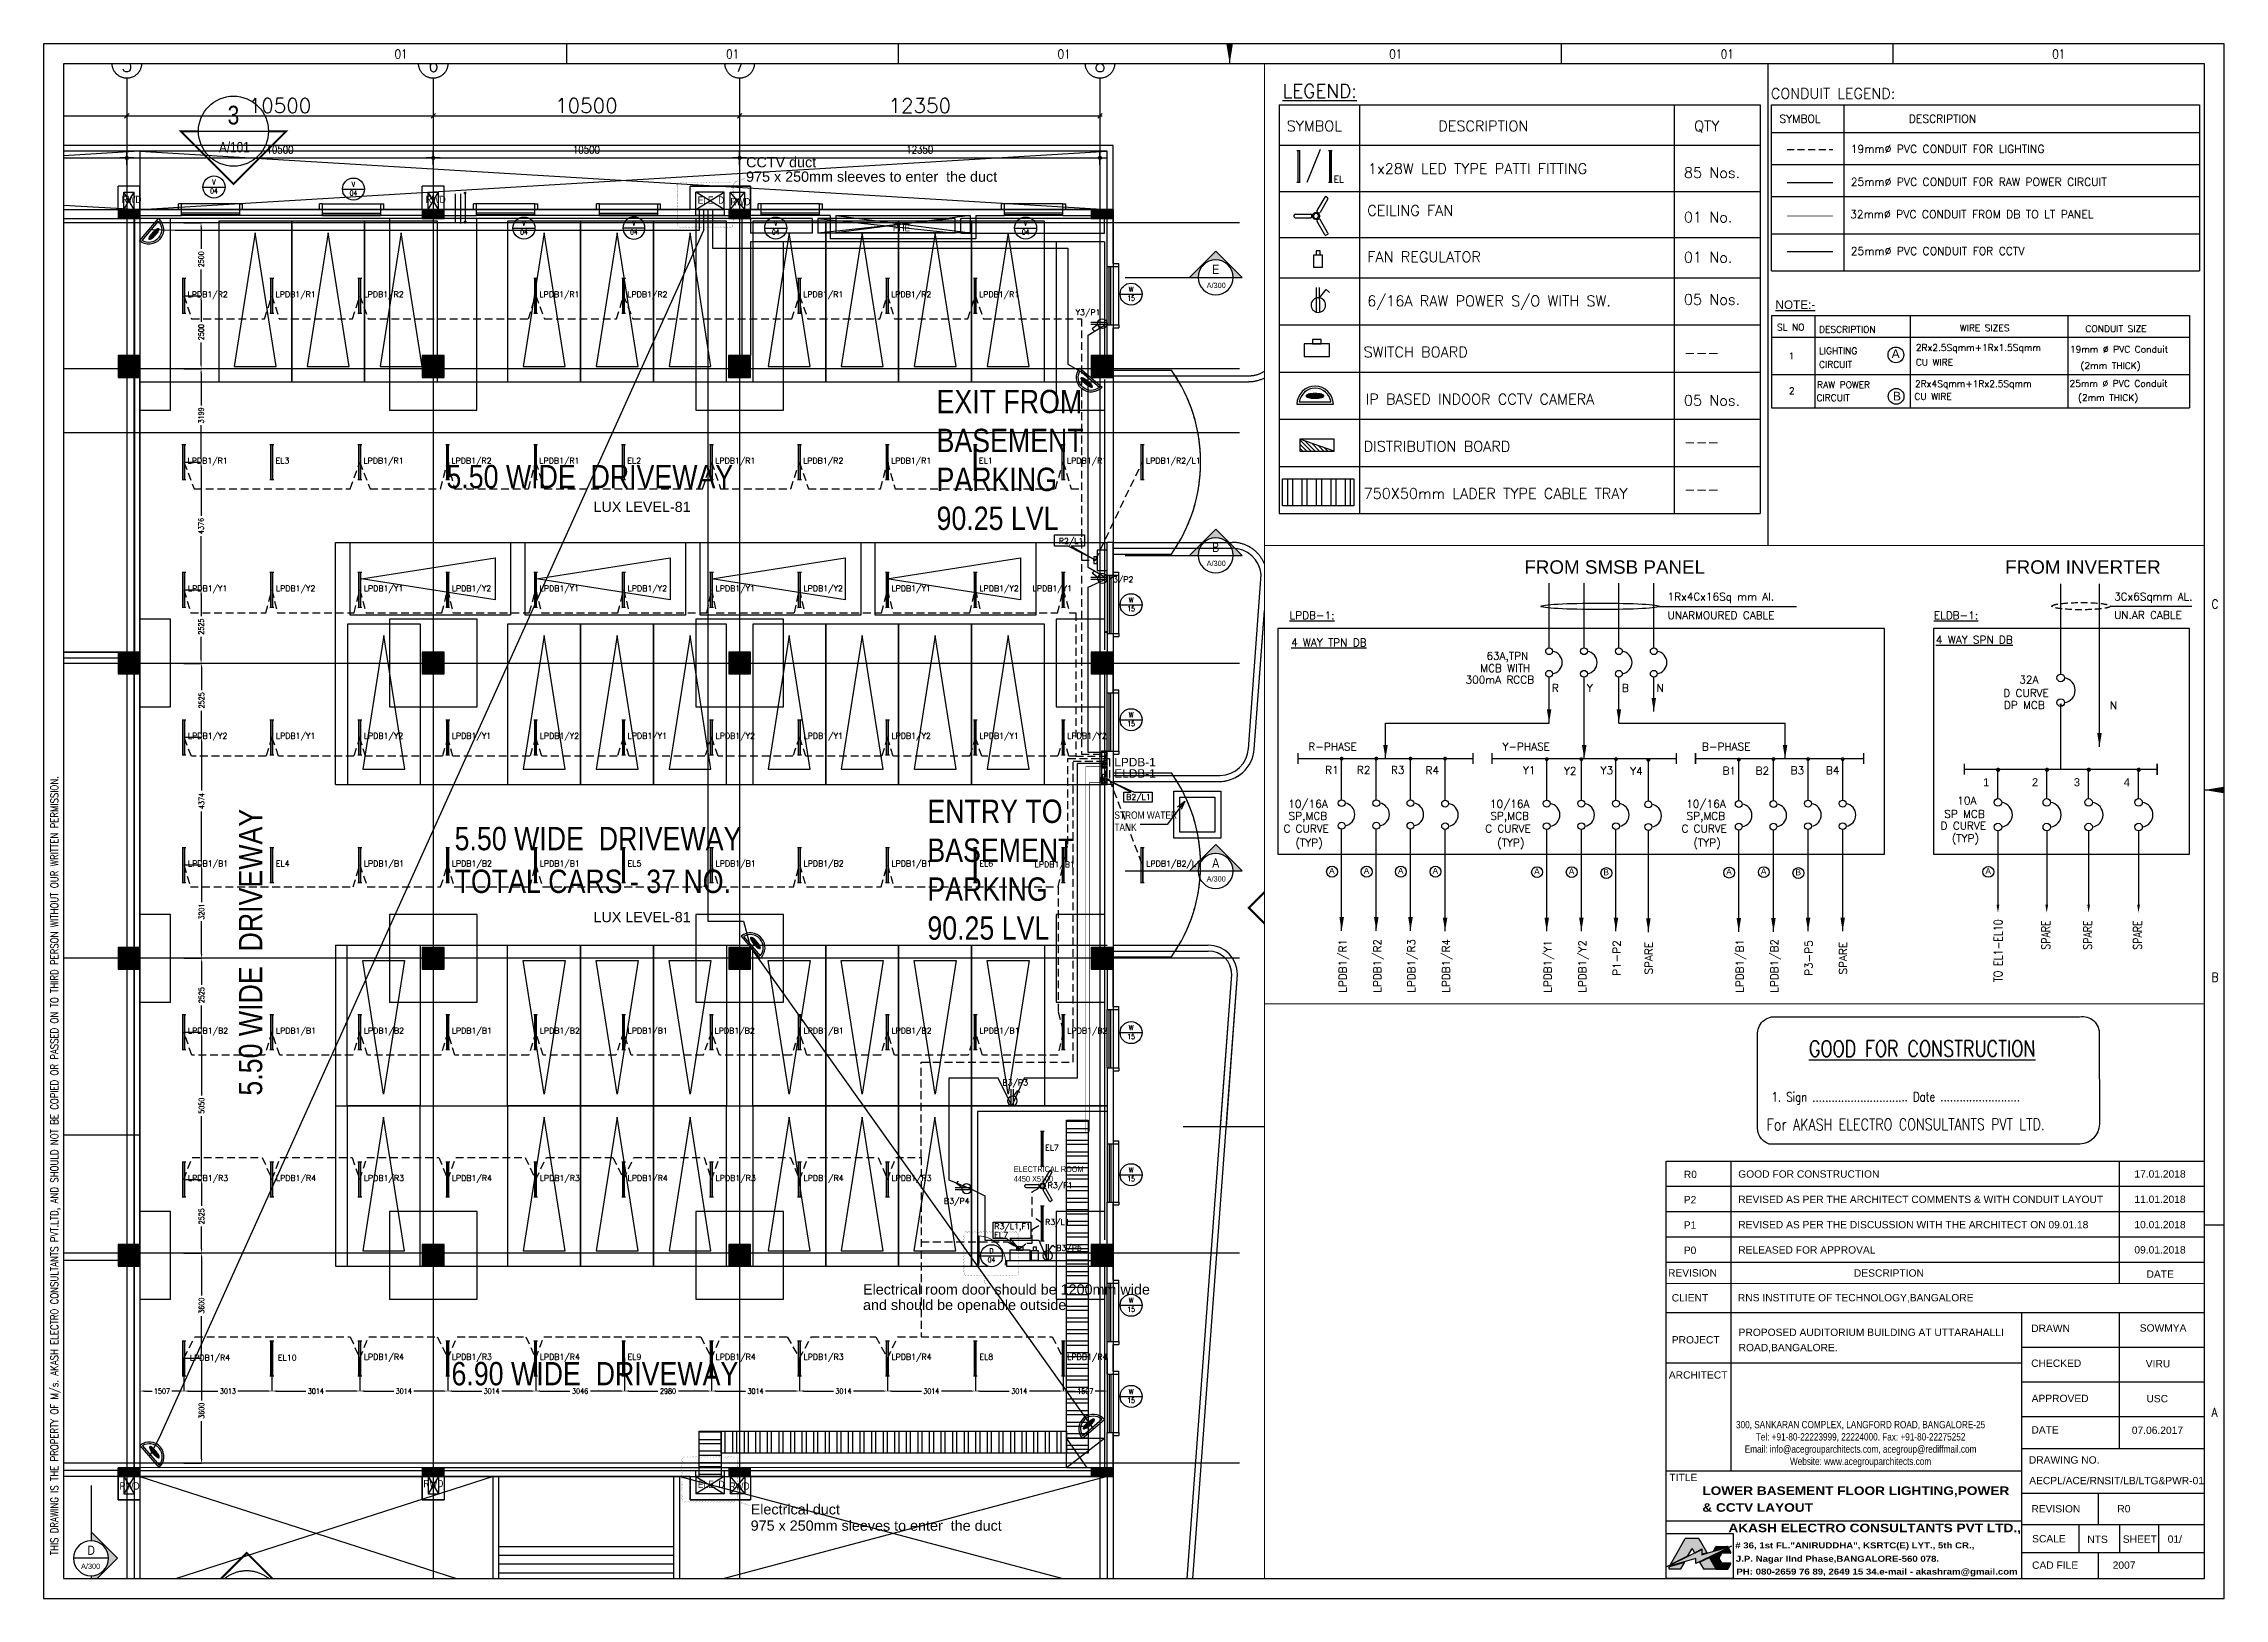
# Paper-space layout 'Layout1' of a CAD drawing. Header units: millimetres. Extents: x -62 to 3174, y -1195 to 1110.
# The model-space entities are those that its viewports show. They can reach past a viewport. Long polylines and large blocks are cut down to what shows.
import ezdxf
from ezdxf.enums import TextEntityAlignment as Align

# ---------------------------------------------------------------- set-up
doc = ezdxf.new("R2010")
doc.units = ezdxf.units.MM
doc.header["$MEASUREMENT"] = 0
doc.header["$PDMODE"] = 35
for name, pattern in [('CENTER2', [1.125, 0.75, -0.125, 0.125, -0.125]), ('DASHED', [0.75, 0.5, -0.25]), ('HIDDEN', [0.375, 0.25, -0.125]), ('HIDDEN2', [0.1875, 0.125, -0.0625])]:
    doc.linetypes.add(name, pattern=pattern)
for name, color, linetype in [('1_WINDOWS20', 5, 'Continuous'), ('2', 5, 'Continuous'), ('3', 6, 'Continuous'), ('4', 7, 'Continuous'), ('4 ', 7, 'Continuous'), ('5', 2, 'Continuous'), ('A-ABOV', 8, 'HIDDEN2'), ('A-BELW', 8, 'Continuous'), ('A-DIM', 3, 'Continuous'), ('A-DIMN-100', 5, 'Continuous'), ('A-DOOR', 4, 'Continuous'), ('A-ELEV-MDUM', 4, 'Continuous'), ('A-GRID-100', 5, 'CENTER2'), ('A-REFR-ELEV', 8, 'Continuous'), ('A-REFR-SECT', 8, 'Continuous'), ('A-ROOF-XLHT', 8, 'Continuous'), ('A-SYMB-OPNS', 8, 'Continuous'), ('A-TEXT-NOTE-100', 4, 'Continuous'), ('A-TEXT-NOTE-150', 4, 'Continuous'), ('A-TITL-NOTE', 7, 'Continuous'), ('A-WALL-LOW', 8, 'Continuous'), ('A-WALL-MSNY', 3, 'Continuous'), ('A-WNDW', 4, 'Continuous'), ('BEAMSZ', 3, 'Continuous'), ('BOR1', 5, 'Continuous'), ('Cable Tray Routing layout', 1, 'Continuous'), ('CCTV', 120, 'Continuous'), ('CCTV & PA LAYOUT', 21, 'Continuous'), ('ELE-CONDUIT', 8, 'DASHED'), ('FAN', 6, 'Continuous'), ('FF_Sprinkler DRAIN OUT', 31, 'Continuous'), ('hatch', 8, 'Continuous'), ('Light', 142, 'Continuous'), ('LIGHTING LAYOUT', 21, 'Continuous'), ('pow1', 8, 'Continuous'), ('POWER CONDUIT', 7, 'Continuous'), ('S TRUSS', 6, 'Continuous'), ('S-BEAM', 6, 'Continuous'), ('S-BEAMDASH', 4, 'HIDDEN'), ('S-COL', 200, 'Continuous'), ('S-CUTOUT', 11, 'Continuous'), ('S-GRID', 8, 'CENTER2'), ('S-HATH-CONC', 253, 'Continuous'), ('S-MIS', 8, 'Continuous'), ('SMOKE', 10, 'Continuous'), ('TEXT-ELEC', 8, 'Continuous'), ('TITLE-LOGO-TEXT', 8, 'Continuous'), ('WORKING', 76, 'Continuous')]:
    doc.layers.add(name, color=color, linetype=linetype)
for name, color, linetype, lineweight in [('ELE', 7, 'Continuous', 25), ('FF-DRAIN OUT', 40, 'Continuous', 25), ('FF-SPRINKLER RISER', 1, 'Continuous', 25), ('FF-WET RISER', 5, 'Continuous', 25), ('STR COL', 200, 'Continuous', 15), ('STR HATCH', 25, 'Continuous', 15)]:
    doc.layers.add(name, color=color, linetype=linetype, lineweight=lineweight)
doc.styles.add('ARIAL', font='arial.ttf', dxfattribs={"width": 0.8})
doc.styles.add('Ariel bold', font='')
doc.styles.add('DTP$0$STANDARD1', font='simplex.shx', dxfattribs={"width": 0.7})
doc.styles.add('Ground$0$SIMPLEX', font='simplex.shx')
doc.styles.add('RomanS', font='romans.shx')
doc.styles.add('ROMANS-TITLE', font='ROMANS.shx', dxfattribs={"width": 0.8})
doc.styles.add('rtuo$0$simplex', font='simplex.shx')
doc.styles.add('SIMPLEX', font='simplex.shx', dxfattribs={"width": 0.7})
doc.styles.get("Standard").update_dxf_attribs({"font": 'arial.ttf'})
doc.styles.add('style1', font='romans.shx')
doc.styles.add('title text (ashram)', font='romans.shx', dxfattribs={"width": 0.8})
doc.styles.add('WSA-NOTES', font='', dxfattribs={"width": 0.8, "height": 180})
doc.styles.get('Ariel bold').set_extended_font_data('Arial Black')
doc.styles.get('WSA-NOTES').set_extended_font_data('RomanS')
doc.dimstyles.new('A-100-DIM-INT', dxfattribs={"dimscale": 100, "dimtxt": 1.8, "dimasz": 1.5, "dimexe": 0, "dimexo": 0, "dimgap": 1, "dimtad": 0, "dimdec": 0, "dimdsep": 46, "dimtxsty": 'ROMANS-TITLE', "dimcen": 0.025, "dimclrd": 8, "dimclre": 8, "dimclrt": 7, "dimazin": 2, "dimtfac": 1, "dimtdec": 0, "dimtix": 1, "dimtmove": 2, "dimatfit": 3, "dimfxl": 1, "dimtolj": 1, "dimtzin": 0, "dimarcsym": 0})
doc.dimstyles.new('A-150-DIM-EXT', dxfattribs={"dimscale": 150, "dimtxt": 1.8, "dimasz": 0.008, "dimexe": 100, "dimexo": 100, "dimgap": 1, "dimtad": 1, "dimdec": 0, "dimdsep": 46, "dimtxsty": 'ROMANS-TITLE', "dimblk1": 'WSA-DOT-100', "dimblk2": 'WSA-DOT-100', "dimsah": 1, "dimcen": 0.025, "dimse1": 1, "dimse2": 1, "dimclrd": 5, "dimclre": 5, "dimclrt": 7, "dimazin": 2, "dimtfac": 1, "dimtdec": 0, "dimtix": 1, "dimtmove": 2, "dimatfit": 3, "dimldrblk": 'WSA-DOT-100', "dimfxl": 1, "dimtolj": 1, "dimtzin": 0, "dimarcsym": 0})
doc.dimstyles.new('SECDIM', dxfattribs={"dimtxt": 250, "dimasz": 150, "dimexe": 75, "dimexo": 100, "dimgap": 100, "dimtad": 1, "dimdec": 0, "dimzin": 0, "dimdsep": 46, "dimtxsty": 'RomanS', "dimblk1": 'OBLIQUE', "dimblk2": 'OBLIQUE', "dimsah": 1, "dimcen": 0, "dimdle": 75, "dimclrd": 8, "dimclre": 8, "dimclrt": 3, "dimadec": 0, "dimazin": 0, "dimtfac": 1, "dimtdec": 0, "dimtofl": 0, "dimtmove": 2, "dimatfit": 3, "dimldrblk": 'OBLIQUE', "dimfxl": 1, "dimtolj": 1, "dimtzin": 0, "dimarcsym": 0})
doc.dimstyles.get("Standard").update_dxf_attribs({"dimtxt": 0.18, "dimasz": 0.18, "dimexe": 0.18, "dimexo": 0.0625, "dimgap": 0.09, "dimtad": 0, "dimtih": 1, "dimtoh": 1, "dimdec": 4, "dimzin": 0, "dimdsep": 46, "dimtxsty": 'Standard', "dimcen": 0.09, "dimadec": 0, "dimazin": 0, "dimtfac": 1, "dimtdec": 4, "dimtofl": 0, "dimtmove": 0, "dimatfit": 3, "dimfxl": 1, "dimtolj": 1, "dimtzin": 0, "dimarcsym": 0})

psp = doc.layouts.get("Layout1")

# ---------------------------------------------------------------- texts
at = {"layer": '3', "style": 'ARIAL'}
for s, height, p in [('REVISION', 10.88, (2348.3, -718.1)), ('DESCRIPTION', 10.882, (2624.1, -718.3)), ('DATE', 10.88, (3058.3, -719.9)), ('CLIENT', 10.88, (2353.8, -755.1)), ('PROJECT', 10.88, (2353.9, -817.4)), ('ARCHITECT', 10.88, (2349.5, -869.5)), ('TITLE', 10.88, (2350.4, -1021.6)), ('AECPL/ACE/RNSIT/LB/LTG&PWR-01', 10.882, (2884.2, -1026.2))]:
    psp.add_text(s, height=height, dxfattribs=at).set_placement(p)
at = {"layer": '4', "style": 'ARIAL'}
for s, height, p in [('R0', 10.88, (2371.7, -572.1)), ('GOOD FOR CONSTRUCTION', 10.882, (2452.5, -571.5)), ('17.01.2018', 10.88, (3040.2, -571.4)), ('P2', 10.88, (2371.7, -609.6)), ('REVISED AS PER THE ARCHITECT COMMENTS & WITH CONDUIT LAYOUT', 10.882, (2452.5, -609.1)), ('11.01.2018', 10.88, (3040.2, -608.9)), ('P1', 10.88, (2371.7, -647.1)), ('REVISED AS PER THE DISCUSSION WITH THE ARCHITECT ON 09.01.18', 10.882, (2452.5, -646.6)), ('10.01.2018', 10.88, (3040.2, -646.5)), ('P0', 10.88, (2371.7, -684.6)), ('RELEASED FOR APPROVAL', 10.882, (2452.5, -684.1)), ('09.01.2018', 10.88, (3040.2, -684)), ('RNS INSTITUTE OF TECHNOLOGY,BANGALORE', 10.882, (2451.9, -754.9)), ('PROPOSED AUDITORIUM BUILDING AT UTTARAHALLI', 10.882, (2453, -806.3)), ('DRAWN', 10.88, (2887.2, -800.3)), ('SOWMYA', 10.88, (3048.2, -799.8)), ('ROAD,BANGALORE. ', 10.882, (2453, -828.9)), ('CHECKED', 10.88, (2887.1, -852.1)), ('VIRU', 10.88, (3057.1, -852.8)), ('APPROVED', 10.88, (2887.8, -904.3)), ('USC', 10.88, (3058.1, -904.6)), ('DATE', 10.88, (2887.5, -951)), ('07.06.2017', 10.88, (3036.4, -951.6)), ('DRAWING NO.', 10.882, (2883.7, -995.6)), ('REVISION', 10.88, (2887.4, -1068)), ('R0', 10.88, (3014.9, -1067.9)), ('SCALE', 10.88, (2888.5, -1112.4)), ('NTS', 10.88, (2970.4, -1113.3)), ('SHEET', 10.88, (3023, -1113)), ('01/', 10.88, (3089.6, -1113)), ('CAD FILE', 10.88, (2888.4, -1151.6)), ('2007', 10.88, (3008, -1151.6))]:
    psp.add_text(s, height=height, dxfattribs=at).set_placement(p)
at = {"layer": '5', "color": 7, "style": 'Ariel bold'}
for s, p in [('LOWER BASEMENT FLOOR LIGHTING,POWER', (2399.2, -1042.1)), ('& CCTV LAYOUT', (2399.2, -1067))]:
    psp.add_text(s, height=12.66, dxfattribs=at).set_placement(p)
at = {"layer": '5', "color": 5, "style": 'Ariel bold'}
psp.add_text('AKASH ELECTRO CONSULTANTS PVT LTD.,', height=12.66, dxfattribs=at).set_placement((2437.9, -1097.3))
at = {"layer": '5', "color": 6, "style": 'Ariel bold'}
for s, p in [('# 36, 1st FL."ANIRUDDHA", KSRTC(E) LYT., 5th CR.,', (2448, -1121.3)), ('J.P. Nagar IInd Phase,BANGALORE-560 078. ', (2448.9, -1141.2)), (' PH: 080-2659 76 89, 2649 15 34.e-mail - akashram@gmail.com ', (2445.8, -1160.2))]:
    psp.add_text(s, height=8.933, dxfattribs=at).set_placement(p)
at = {"layer": 'A-TITL-NOTE', "color": 7, "insert": (2634, -932.3), "char_height": 10.882, "width": 436.943, "attachment_point": 2, "style": 'WSA-NOTES'}
psp.add_mtext('{\\fArial|b0|i0|c0|p34;300, SANKARAN COMPLEX, LANGFORD ROAD, BANGALORE-25\\PTel: +91-80-22223999, 22224000. Fax: +91-80-22275252\\PEmail: info@acegrouparchitects.com, acegroup@rediffmail.com\\PWebsite: www.acegrouparchitects.com}', dxfattribs=at)

msp = doc.modelspace()

# ---------------------------------------------------------------- texts
at = {"layer": '4 ', "color": 7, "style": 'ARIAL'}
msp.add_text('%%uNOTE:-', height=259.38, dxfattribs=at).set_placement((10056245.2, -1400934.7, 0))
at = {"layer": 'A-TEXT-NOTE-100', "color": 8, "attachment_point": 1}
for s, insert, char_height, width in [('\\pxt0;{\\fArial Narrow|b0|i0|c0|p34;RWD}', (10005600.2, -1379619), 250, 7229.961), ('\\pxt0;{\\fArial Narrow|b0|i0|c0|p34;RWD}', (10016025.2, -1379619.1), 250, 7229.961), ('\\pxt0;{\\fArial Narrow|b0|i0|c0|p34;ELE. D}', (10025345.6, -1379639.8), 250, 7229.961), ('\\pxt0;{\\fArial Narrow|b0|i0|c0|p34;RWD}', (10026467.8, -1379696.5), 250, 7229.961), ('\\pxt0;{\\fArial Narrow|b0|i0|c0|p34;PHE}', (10032036, -1380587.5), 250, 7229.961), ('{\\fArial Narrow|b0|i0|c0|p34;EXIT FROM\\PBASEMENT\\PPARKING\\P90.25 LVL}', (10033531.4, -1386267.9), 800, 12618.104), ('{\\fArial Narrow|b0|i0|c0|p34;5.50 WIDE  DRIVEWAY}', (10016734.1, -1388838.7), 800, 12618.104), ('{\\fArial Narrow|b0|i0|c0|p34;ENTRY TO \\PBASEMENT\\PPARKING\\P90.25 LVL}', (10033216.2, -1400305.3), 800, 12618.104), ('{\\fArial Narrow|b0|i0|c0|p34;STROM WATER\\PTANK}', (10039624.4, -1400711.4), 250, 7229.961), ('{\\fArial Narrow|b0|i0|c0|p34;5.50 WIDE  DRIVEWAY}', (10017014.6, -1401240.9), 800, 12618.104), ('{\\fArial Narrow|b0|i0|c0|p34;TOTAL CARS - 37 NO.}', (10017014.6, -1402704.7), 800, 12618.104), ('\\pxt0;{\\fArial Narrow|b0|i0|c0|p34;ELECTRICAL ROOM\\P4450 X5100}', (10036177.4, -1412864.5), 200, 7229.961), ('{\\fArial Narrow|b0|i0|c0|p34;6.90 WIDE  DRIVEWAY}', (10016908.3, -1419572.4), 800, 12618.104), ('\\pxt0;{\\fArial Narrow|b0|i0|c0|p34;RWD}', (10015944.5, -1423611.3), 250, 7229.961), ('\\pxt0;{\\fArial Narrow|b0|i0|c0|p34;RWD}', (10005534.9, -1423694.8), 250, 7229.961), ('\\pxt0;{\\fArial Narrow|b0|i0|c0|p34;ELE. D}', (10025353.4, -1423638.5), 250, 7229.961), ('\\pxt0;{\\fArial Narrow|b0|i0|c0|p34;RWD}', (10026436.8, -1423698.1), 250, 7229.961)]:
    msp.add_mtext(s, dxfattribs=dict(at, insert=insert, char_height=char_height, width=width))
at = {"layer": 'A-TEXT-NOTE-100', "color": 8, "insert": (10009620.9, -1410447.9), "char_height": 800, "width": 12618.104, "attachment_point": 1, "rotation": 90}
msp.add_mtext('{\\fArial Narrow|b0|i0|c0|p34;5.50 WIDE  DRIVEWAY}', dxfattribs=at)
at = {"layer": 'ELE', "color": 7, "style": 'ARIAL'}
for s, height, p in [('CCTV duct', 351.76, (10027003.5, -1378644.2)), ('975 x 250mm sleeves to enter  the duct', 351.765, (10027003.5, -1379139.2)), ('LUX LEVEL-81', 351.765, (10021772.5, -1390450.9)), ('LUX LEVEL-81', 351.765, (10021772.5, -1404506.3)), ('Electrical room door should be 1200mm wide', 351.765, (10031010.5, -1417262.4)), ('and should be openable outside', 351.765, (10031010.5, -1417792.4)), ('Electrical duct', 351.765, (10027160.9, -1424795.6)), ('975 x 250mm sleeves to enter  the duct', 351.765, (10027160.9, -1425353.8))]:
    msp.add_text(s, height=height, dxfattribs=at).set_placement(p)
at = {"layer": 'ELE-CONDUIT', "color": 3, "linetype": 'Continuous', "ltscale": 0.1, "style": 'style1'}
msp.add_text('EL', height=177.28, dxfattribs=at).set_placement((10057624.5, -1382101.8, 0))
at = {"layer": 'Light', "color": 0, "linetype": 'Continuous', "style": 'Ground$0$SIMPLEX'}
for s, height, p in [('SYMBOL', 290.28, (10056332.3, -1380699.2)), ('DESCRIPTION', 290.283, (10060498.2, -1380699.2)), ('QTY', 290.28, (10067526.6, -1380699.2))]:
    msp.add_text(s, height=height, dxfattribs=at).set_placement(p)
at = {"layer": 'Light', "color": 7, "linetype": 'Continuous', "style": 'Ground$0$SIMPLEX'}
for s, height, p in [('1x28W LED TYPE PATTI FITTING', 290.283, (10058566.4, -1381869.8, 0)), ('85 Nos.', 290.28, (10067248.2, -1381980.6)), ('CEILING FAN', 290.283, (10058546.4, -1383020.4, 0)), ('LPDB1/R2', 197.19, (10007864.1, -1383095.2)), ('LPDB1/R1', 197.19, (10010877.7, -1383095.2)), ('LPDB1/R2', 197.19, (10013891.3, -1383095.2)), ('LPDB1/R1', 197.19, (10019918.5, -1383095.2)), ('LPDB1/R2', 197.19, (10022932.1, -1383095.2)), ('LPDB1/R1', 197.19, (10028959.4, -1383095.2)), ('LPDB1/R2', 197.19, (10031973, -1383095.2)), ('LPDB1/R1', 197.19, (10034986.6, -1383095.2)), ('01 No.', 290.28, (10067248.2, -1383201.4)), ('Y3/P1', 197.19, (10038295, -1383710.5)), ('FAN REGULATOR', 290.283, (10058546.4, -1384291.4, 0)), ('01 No.', 290.28, (10067248.2, -1384303.4)), ('6/16A RAW POWER S/O WITH SW.', 290.283, (10058546.4, -1385502.6, 0)), ('05 Nos.', 290.28, (10067248.2, -1385461.4)), ('SWITCH BOARD', 290.283, (10058446.8, -1386905.8)), ('---', 290.28, (10067248.2, -1386921.7)), ('IP BASED INDOOR CCTV CAMERA', 290.283, (10058500.6, -1388200.6)), ('05 Nos.', 290.28, (10067248.2, -1388232.4)), ('LPDB1/R1', 197.19, (10007862.9, -1388794.5)), ('LPDB1/R1', 197.19, (10013890.1, -1388794.5)), ('LPDB1/R2', 197.19, (10016903.7, -1388794.5)), ('LPDB1/R1', 197.19, (10019917.3, -1388794.5)), ('LPDB1/R1', 197.19, (10025944.6, -1388794.5)), ('LPDB1/R2', 197.19, (10028958.2, -1388794.5)), ('LPDB1/R1', 197.19, (10031971.8, -1388794.5)), ('LPDB1/R1', 197.19, (10037999, -1388794.5)), ('LPDB1/R2/L1', 197.189, (10040707, -1388794.7)), ('DISTRIBUTION BOARD', 290.283, (10058446.8, -1389497.1)), ('---', 290.28, (10067248.2, -1389381.7)), ('750X50mm LADER TYPE CABLE TRAY', 290.283, (10058446.8, -1390792.8)), ('---', 290.28, (10067248.2, -1390677.4)), ('R2/L1', 197.19, (10037719.4, -1391542.4)), ('Y3/P2', 197.19, (10039423.3, -1392861)), ('LPDB1/Y1', 197.19, (10007875, -1393170.3)), ('LPDB1/Y2', 197.19, (10010888.6, -1393170.3)), ('LPDB1/Y1', 197.19, (10013902.2, -1393170.3)), ('LPDB1/Y2', 197.19, (10016915.8, -1393170.3)), ('LPDB1/Y1', 197.19, (10019929.4, -1393170.3)), ('LPDB1/Y2', 197.19, (10022943.1, -1393170.3)), ('LPDB1/Y1', 197.19, (10025956.7, -1393170.3)), ('LPDB1/Y2', 197.19, (10028970.3, -1393170.3)), ('LPDB1/Y1', 197.19, (10031983.9, -1393170.3)), ('LPDB1/Y2', 197.19, (10034997.5, -1393170.3)), ('LPDB1/Y1', 197.19, (10036823.9, -1393170.3)), ('SYMBOL', 244.14, (10056364.5, -1395184.8)), ('DESCRIPTION', 244.139, (10060364.6, -1395184.8)), ('32mm%%C PVC CONDUIT FROM DB TO LT PANEL', 244.139, (10058552.1, -1398132.9, 0)), ('LPDB1/Y2', 197.19, (10007875.4, -1398220.2)), ('LPDB1/Y1', 197.19, (10010889, -1398220.2)), ('LPDB1/Y2', 197.19, (10013902.6, -1398220.2)), ('LPDB1/Y1', 197.19, (10016916.2, -1398220.2)), ('LPDB1/Y2', 197.19, (10019929.8, -1398220.2)), ('LPDB1/Y1', 197.19, (10022943.5, -1398220.2)), ('LPDB1/Y2', 197.19, (10025957.1, -1398220.2)), ('LPDB1/Y1', 197.19, (10028970.7, -1398220.2)), ('LPDB1/Y2', 197.19, (10031984.3, -1398220.2)), ('LPDB1/Y1', 197.19, (10034997.9, -1398220.2)), ('LPDB1/Y2', 197.19, (10038011.5, -1398220.2)), ('B2/L1', 197.19, (10040027.6, -1400313.9)), ('SL NO', 205.08, (10056287.1, -1401606.2)), ('WIRE SIZES', 205.08, (10061940.7, -1401628.2, 0)), ('DESCRIPTION', 205.076, (10057592, -1401673.8)), ('CONDUIT SIZE', 205.076, (10065825.6, -1401649.2, 0)), ('2Rx2.5Sqmm+1Rx1.5Sqmm', 205.076, (10060582.6, -1402235.6, 0)), ('19mm %%C PVC Conduit', 205.076, (10065346.2, -1402287.3, 0)), ('LPDB1/B1', 197.19, (10007875.4, -1402594.1)), ('LPDB1/B1', 197.19, (10013902.6, -1402594.1)), ('LPDB1/B2', 197.19, (10016916.2, -1402594)), ('LPDB1/B1', 197.19, (10019929.8, -1402594.1)), ('LPDB1/B1', 197.19, (10025957.1, -1402594.1)), ('LPDB1/B2', 197.19, (10028970.7, -1402594.1)), ('LPDB1/B1', 197.19, (10031984.3, -1402594.1)), ('LPDB1/B1', 197.19, (10036892.5, -1402625.8)), ('LPDB1/B2/L1', 197.189, (10040718.3, -1402594.9)), ('1', 205.1, (10056650.9, -1402493.9)), ('LIGHTING', 205.08, (10057588.9, -1402335.2)), ('CIRCUIT', 205.08, (10057588.9, -1402753.7)), ('CU WIRE ', 205.08, (10060582.6, -1402689, 0)), ('(2mm THICK)', 205.076, (10065671.3, -1402792.7, 0)), ('RAW POWER', 205.08, (10057532.7, -1403383.1)), ('2Rx4Sqmm+1Rx2.5Sqmm', 205.076, (10060557.5, -1403351.6, 0)), ('25mm %%C PVC Conduit', 205.076, (10065333.1, -1403342.3, 0)), ('2', 205.1, (10056661.5, -1403565.5)), ('CIRCUIT', 205.08, (10057513.3, -1403782.5)), ('CU WIRE ', 205.08, (10060539.3, -1403744.7, 0)), ('(2mm THICK)', 205.076, (10065593.2, -1403780.9, 0)), ('LPDB1/B2', 197.19, (10007875.4, -1408320.1)), ('LPDB1/B1', 197.19, (10010889, -1408320.1)), ('LPDB1/B2', 197.19, (10013902.6, -1408320.1)), ('LPDB1/B1', 197.19, (10016916.2, -1408320.1)), ('LPDB1/B2', 197.19, (10019929.8, -1408320.1)), ('LPDB1/B1', 197.19, (10022943.5, -1408320.1)), ('LPDB1/B2', 197.19, (10025923.7, -1408320.2)), ('LPDB1/B1', 197.19, (10028970.7, -1408320.1)), ('LPDB1/B2', 197.19, (10031984.3, -1408320.1)), ('LPDB1/B1', 197.19, (10034997.9, -1408320.1)), ('LPDB1/B2', 197.19, (10038011.5, -1408320.1)), ('B3/P3', 197.19, (10035789.7, -1410097.4)), ('LPDB1/R3', 197.19, (10007875.4, -1413370.6)), ('LPDB1/R4', 197.19, (10010889, -1413370.6)), ('LPDB1/R3', 197.19, (10013902.6, -1413370.6)), ('LPDB1/R4', 197.19, (10016916.2, -1413370.6)), ('LPDB1/R3', 197.19, (10019929.8, -1413370.6)), ('LPDB1/R4', 197.19, (10022943.5, -1413370.6)), ('LPDB1/R3', 197.19, (10025957.1, -1413370.6)), ('LPDB1/R4', 197.19, (10028970.7, -1413370.6)), ('LPDB1/R3', 197.19, (10031984.3, -1413370.6)), ('R3/F1', 197.19, (10037339, -1413618.3)), ('B3/P4', 197.19, (10033786.4, -1414155.7)), ('R3/L1', 197.19, (10037248.6, -1414875.6)), ('R3/L1,F1', 197.19, (10035509.9, -1415025)), ('B3/P5', 197.19, (10037631.3, -1415763.2)), ('LPDB1/R4', 197.19, (10007943.9, -1419521.6)), ('LPDB1/R4', 197.19, (10013902.6, -1419495.7)), ('LPDB1/R3', 197.19, (10016916.2, -1419495.7)), ('LPDB1/R4', 197.19, (10019929.8, -1419495.7)), ('LPDB1/R4', 197.19, (10025957.1, -1419495.7)), ('LPDB1/R3', 197.19, (10028970.7, -1419495.7)), ('LPDB1/R4', 197.19, (10031984.3, -1419495.7)), ('LPDB1/R4', 197.19, (10038011.5, -1419495.7))]:
    msp.add_text(s, height=height, dxfattribs=at).set_placement(p)
at = {"layer": 'Light', "color": 3, "linetype": 'Continuous', "style": 'Ground$0$SIMPLEX'}
for s, p in [('EL3', (10010876.5, -1388794.5)), ('EL2', (10022930.9, -1388794.5)), ('EL1', (10034985.4, -1388794.5)), ('EL4', (10010889, -1402594.1)), ('EL5', (10022943.5, -1402594.1)), ('EL6', (10034997.9, -1402594.1)), ('EL7', (10037248.6, -1412325.6)), ('EL7', (10035509.9, -1415319.8)), ('EL10', (10010957.5, -1419521.6)), ('EL9', (10022943.5, -1419495.7)), ('EL8', (10034997.9, -1419495.7))]:
    msp.add_text(s, height=197.19, dxfattribs=at).set_placement(p)
at = {"layer": 'Light', "color": 7, "linetype": 'Continuous', "style": 'Ground$0$SIMPLEX'}
for s, p in [('19mm%%C PVC CONDUIT FOR LIGHTING', (10058572.5, -1395993.1)), ('25mm%%C PVC CONDUIT FOR RAW POWER CIRCUIT', (10058572.5, -1397010.7)), ('25mm%%C PVC CONDUIT FOR CCTV', (10058572.5, -1399149.2))]:
    msp.add_text(s, height=244.139, dxfattribs=at).set_placement(p, align=Align.MIDDLE_LEFT)
at = {"layer": 'Light', "color": 7, "linetype": 'Continuous'}
for s, p in [('LPDB-1', (10039623.1, -1399167.7)), ('ELDB-1', (10039623.1, -1399553.7))]:
    msp.add_text(s, height=290.28, dxfattribs=at).set_placement(p)
at = {"layer": 'Light', "color": 7}
for s, height, style, p in [('A', 268.7, 'ARIAL', (10059833.3, -1402455.6)), ('B', 268.7, 'ARIAL', (10059872.8, -1403765.9)), ('%%ULPDB-1:', 111.78, 'title text (ashram)', (10056295.2, -1410422.7)), ('UNARMOURED CABLE', 111.78, 'title text (ashram)', (10061788.7, -1410419.5)), ('1Rx4Cx16Sq mm Al.', 111.78, 'title text (ashram)', (10061788.7, -1410150.1)), ('%%UELDB-1:', 111.78, 'title text (ashram)', (10065656.6, -1410422.7)), ('3Cx6Sqmm AL.', 111.78, 'title text (ashram)', (10068275, -1410148.4)), ('UN.AR CABLE', 111.78, 'title text (ashram)', (10068275, -1410417.7)), ('%%U4 WAY TPN DB', 111.78, 'title text (ashram)', (10056318, -1410815.9)), ('63A,TPN ', 111.78, 'title text (ashram)', (10059155.7, -1411010.5)), ('%%U4 WAY SPN DB', 111.78, 'title text (ashram)', (10065687.4, -1410777.1)), ('300mA RCCB', 111.78, 'title text (ashram)', (10058851.8, -1411357)), ('MCB WITH ', 111.78, 'title text (ashram)', (10059064.2, -1411188.7)), ('32A', 111.78, 'title text (ashram)', (10066899, -1411354.9)), ('R', 111.8, 'title text (ashram)', (10060108, -1411476)), ('Y', 111.8, 'title text (ashram)', (10060614.9, -1411476)), ('B', 111.8, 'title text (ashram)', (10061121.9, -1411476)), ('N', 111.8, 'title text (ashram)', (10061628.8, -1411476)), ('D CURVE', 111.78, 'title text (ashram)', (10066666.3, -1411551)), ('DP MCB', 111.78, 'title text (ashram)', (10066674, -1411725.8)), ('N', 111.8, 'title text (ashram)', (10068212.3, -1411728.5)), ('R-PHASE', 111.78, 'title text (ashram)', (10056568.6, -1412327.4)), ('Y-PHASE', 111.78, 'title text (ashram)', (10059388.1, -1412327.4)), ('B-PHASE', 111.78, 'title text (ashram)', (10062287, -1412327.4)), ('R1', 111.78, 'title text (ashram)', (10056814.3, -1412666.5)), ('R2', 111.78, 'title text (ashram)', (10057272.8, -1412666.5)), ('R3', 111.78, 'title text (ashram)', (10057769.5, -1412666.5)), ('R4', 111.78, 'title text (ashram)', (10058272.7, -1412673)), ('Y1', 111.78, 'title text (ashram)', (10059687.3, -1412673)), ('Y2', 111.78, 'title text (ashram)', (10060282.7, -1412681.2)), ('Y3', 111.78, 'title text (ashram)', (10060813.6, -1412673)), ('Y4', 111.78, 'title text (ashram)', (10061243.4, -1412684)), ('B1', 111.78, 'title text (ashram)', (10062584.7, -1412679.6)), ('B2', 111.78, 'title text (ashram)', (10063066.7, -1412679.6)), ('B3', 111.78, 'title text (ashram)', (10063573.6, -1412673)), ('B4', 111.78, 'title text (ashram)', (10064088.2, -1412673)), ('1', 117.4, 'ARIAL', (10066371.4, -1412848.9)), ('2', 117.4, 'ARIAL', (10067080.8, -1412848.9)), ('3', 117.4, 'ARIAL', (10067689.3, -1412848.9)), ('4', 117.4, 'ARIAL', (10068414.4, -1412848.9)), ('10/16A', 111.78, 'title text (ashram)', (10056274.5, -1413159.3)), ('10/16A', 111.78, 'title text (ashram)', (10059206, -1413159.3)), ('10/16A', 111.78, 'title text (ashram)', (10062057, -1413159.3)), ('10A', 111.78, 'title text (ashram)', (10065997.6, -1413111.5)), ('C CURVE', 111.78, 'title text (ashram)', (10056206, -1413519)), ('SP,MCB', 111.78, 'title text (ashram)', (10056281.6, -1413335.1)), ('C CURVE', 111.78, 'title text (ashram)', (10059137.5, -1413519)), ('SP,MCB', 111.78, 'title text (ashram)', (10059213.1, -1413335.1)), ('C CURVE', 111.78, 'title text (ashram)', (10061988.5, -1413519)), ('SP,MCB', 111.78, 'title text (ashram)', (10062064.1, -1413335.1)), ('D CURVE', 111.78, 'title text (ashram)', (10065754.4, -1413478)), ('SP MCB', 111.78, 'title text (ashram)', (10065807.1, -1413305.4)), ('(TYP)', 111.78, 'title text (ashram)', (10056379.6, -1413725)), ('(TYP)', 111.78, 'title text (ashram)', (10059311.1, -1413725)), ('(TYP)', 111.78, 'title text (ashram)', (10062162.1, -1413725)), ('(TYP)', 111.78, 'title text (ashram)', (10065915.7, -1413659.3)), ('A', 87.5, 'ARIAL', (10056869.1, -1414121)), ('A', 87.5, 'ARIAL', (10057372.3, -1414121)), ('A', 87.5, 'ARIAL', (10057869, -1414121)), ('A', 87.5, 'ARIAL', (10058372.2, -1414121)), ('A', 87.5, 'ARIAL', (10059848.7, -1414127.6)), ('A', 87.5, 'ARIAL', (10060351.8, -1414127.6)), ('B', 87.5, 'ARIAL', (10060855, -1414140.7)), ('A', 87.5, 'ARIAL', (10062639.5, -1414134.1)), ('A', 87.5, 'ARIAL', (10063142.6, -1414127.6)), ('B', 87.5, 'ARIAL', (10063645.8, -1414140.7)), ('A', 87.5, 'ARIAL', (10066404.7, -1414124))]:
    msp.add_text(s, height=height, dxfattribs=dict(at, style=style)).set_placement(p)
at = {"layer": 'Light', "color": 0, "style": 'ARIAL'}
for s, p in [('FROM SMSB PANEL', (10059706.4, -1409761.9)), ('FROM INVERTER', (10066692.6, -1409761.9))]:
    msp.add_text(s, height=195.484, dxfattribs=at).set_placement(p)
at = {"layer": 'Light', "color": 7, "style": 'SIMPLEX', "width": 0.8}
for s, height, p in [('TO EL1-EL10', 125.311, (10066652.1, -1415690.9)), ('SPARE', 125.31, (10067345.5, -1415222.8)), ('SPARE', 125.31, (10067954.1, -1415222.8)), ('SPARE', 125.31, (10068679.1, -1415222.8))]:
    msp.add_text(s, height=height, rotation=90, dxfattribs=at).set_placement(p)
at = {"layer": 'Light', "color": 7, "style": 'title text (ashram)'}
for s, p in [('LPDB1/R1', (10057122.3, -1415848.1)), ('LPDB1/R2', (10057625.4, -1415848.1)), ('LPDB1/R3', (10058122.2, -1415848.1)), ('LPDB1/R4', (10058625.3, -1415848.1)), ('LPDB1/Y1', (10060101.8, -1415848.1)), ('LPDB1/Y2', (10060605, -1415848.1)), ('P1-P2', (10061104.5, -1415602.5)), ('SPARE', (10061569.5, -1415582.9)), ('LPDB1/B1', (10062892.7, -1415848.1)), ('LPDB1/B2', (10063395.8, -1415848.1)), ('P3-P5', (10063895.4, -1415602.5)), ('SPARE', (10064392.7, -1415582.9))]:
    msp.add_text(s, height=111.78, rotation=90, dxfattribs=at).set_placement(p)
at = {"layer": 'SMOKE', "color": 7, "style": 'rtuo$0$simplex'}
msp.add_text('CONDUIT LEGEND:%%u', height=323.685, dxfattribs=at).set_placement((10056103.8, -1394440.5))
at = {"layer": 'TEXT-ELEC', "color": 0, "style": 'title text (ashram)'}
msp.add_text('%%ULEGEND:', height=370.31, dxfattribs=at).set_placement((10056216, -1379774.9))

# ---------------------------------------------------------------- blocks, each defined once
blk = doc.blocks.new('II')
at = {"layer": 'BOR1'}
for p, q in [((6554.27, 1100.95), (6554.27, 1097.3)), ((6615.04, 1100.95), (6615.04, 1097.3)), ((6675.81, 1100.95), (6675.81, 1097.3)), ((6736.58, 1100.95), (6736.58, 1097.3)), ((6797.34, 1100.95), (6797.34, 1097.3)), ((6858.11, 964.22), (6854.47, 964.22)), ((6858.11, 964.22), (6854.47, 964.22)), ((6858.11, 884.48), (6854.47, 884.48))]:
    blk.add_line(p, q, dxfattribs=at)
for points in [[(6458.43, 816.11), (6858.11, 816.11), (6858.11, 1100.95), (6458.43, 1100.95)], [(6462.07, 819.76), (6854.47, 819.76), (6854.47, 1097.3), (6462.07, 1097.3)]]:
    blk.add_lwpolyline(points, close=True, dxfattribs=at)
for points in [[(6676.42, 1100.98), (6675.2, 1100.98), (6675.81, 1097.3)], [(6858.14, 963.61), (6858.14, 964.84), (6854.47, 964.22)]]:
    blk.add_solid(points, dxfattribs=at)
at = {"layer": 'BOR1', "style": 'SIMPLEX', "width": 0.840955}
for s, height, p in [('01', 1.635, (6522.76, 1098.24)), ('01', 1.635, (6583.53, 1098.24)), ('01', 1.635, (6644.29, 1098.24)), ('01', 1.635, (6705.06, 1098.24)), ('01', 1.635, (6765.83, 1098.24)), ('01', 1.635, (6826.6, 1098.24)), ('C', 1.64, (6855.8, 997.46)), ('B', 1.64, (6855.8, 929.1)), ('A', 1.64, (6855.8, 849.35))]:
    blk.add_text(s, height=height, dxfattribs=at).set_placement(p)
blk.add_text('THIS DRAWING IS THE PROPERTY OF M/s. AKASH ELECTRO CONSULTANTS PVT.LTD, AND SHOULD NOT BE COPIED OR PASSED ON TO THIRD PERSON WITHOUT OUR WRITTEN PERMISSION.', height=1.36253, rotation=90, dxfattribs=at).set_placement((6461.07, 824.01))
blk = doc.blocks.new('AEC SYMB')
h = blk.add_hatch(color=1)
h.paths.add_polyline_path([(2228721, -4147585, 0.2679492), (2228706, -4147594), (2228557, -4147853), (2229395, -4147614, 0.2256678), (2229334, -4147585)])
h.paths.add_polyline_path([(2228713, -4148887), (2229368, -4148887, 0.2679492), (2229382, -4148879), (2229433, -4148791), (2229549, -4148590, 0.5773503), (2229518, -4148536), (2229066, -4148536, -0.2679492), (2229035, -4148518), (2228896, -4148277, -0.2679492), (2228896, -4148242), (2229041, -4147992, -0.2679492), (2229055, -4147983), (2229518, -4147983, 0.5773503), (2229549, -4147930), (2229414, -4147696), (2228390, -4148193), (2228351, -4148260)])
at = {"layer": '2'}
h = blk.add_hatch(color=5, dxfattribs=at)
h.paths.add_polyline_path([(2226487, -4147947), (2226099, -4148618), (2227098, -4148133), (2227326, -4147738, -0.5773503), (2227366, -4147738), (2227485, -4147946), (2227914, -4147734), (2227920, -4148036), (2228203, -4147953), (2227824, -4147295), (2227735, -4147142, 0.2679492), (2227715, -4147130), (2226971, -4147130, 0.2679492), (2226951, -4147142)])
h.paths.add_polyline_path([(2226862, -4148592), (2226926, -4148481), (2226066, -4148726), (2226012, -4148819, 0.5773503), (2226043, -4148872), (2226687, -4148872, 0.2679492), (2226707, -4148861)])
h.paths.add_polyline_path([(2228713, -4148887), (2228329, -4148222), (2227772, -4148492), (2227985, -4148863, 0.2679492), (2228028, -4148887)])
at = {"layer": '5'}
blk.add_hatch(color=2, dxfattribs=at).paths.add_polyline_path([(2227555, -4148277), (2227560, -4148570), (2228909, -4147915), (2229594, -4147583), (2228256, -4147964), (2227899, -4148065), (2227895, -4147772), (2226256, -4148567), (2225860, -4148759), (2226213, -4148659)])
at = {"color": 1}
for p, q in [((2228351, -4148260), (2228390, -4148193)), ((2228390, -4148193), (2229414, -4147696)), ((2228557, -4147853), (2228706, -4147594)), ((2228557, -4147853), (2229395, -4147614)), ((2228721, -4147585), (2229334, -4147585)), ((2228896, -4148242), (2229041, -4147992)), ((2229035, -4148518), (2228896, -4148277)), ((2229518, -4147983), (2229055, -4147983)), ((2229518, -4148536), (2229066, -4148536)), ((2229382, -4148879), (2229433, -4148791)), ((2229414, -4147696), (2229549, -4147930)), ((2229433, -4148791), (2229549, -4148590)), ((2228713, -4148887), (2229368, -4148887))]:
    blk.add_line(p, q, dxfattribs=at)
for centre, radius, start, end in [((2228721, -4147602), 16.7, 90, 150), ((2228927, -4148260), 35.7, 150, 210), ((2229066, -4148500), 35.7, 210, 270), ((2229055, -4148000), 16.7, 90, 150), ((2229334, -4147664), 78.6, 39.13282, 90), ((2229518, -4147947), 35.7, 270, 30), ((2229518, -4148572), 35.7, 330, 90), ((2229368, -4148870), 16.7, 270, 330)]:
    blk.add_arc(centre, radius, start, end, dxfattribs=at)
at = {"layer": '2', "color": 5}
for p, q in [((2226487, -4147947), (2226951, -4147142)), ((2227715, -4147130), (2226971, -4147130)), ((2227824, -4147295), (2227735, -4147142)), ((2228203, -4147953), (2227824, -4147295)), ((2226012, -4148819), (2226066, -4148726)), ((2226066, -4148726), (2226926, -4148481)), ((2226099, -4148618), (2226487, -4147947)), ((2226099, -4148618), (2227098, -4148133)), ((2226707, -4148861), (2226862, -4148592)), ((2226862, -4148592), (2226926, -4148481)), ((2227098, -4148133), (2227326, -4147738)), ((2227366, -4147738), (2227485, -4147946)), ((2227485, -4147946), (2227914, -4147734)), ((2227772, -4148492), (2228329, -4148222)), ((2227772, -4148492), (2227985, -4148863)), ((2227920, -4148036), (2227914, -4147734)), ((2228203, -4147953), (2227920, -4148036)), ((2228713, -4148887), (2228329, -4148222)), ((2226043, -4148872), (2226687, -4148872)), ((2228713, -4148887), (2228028, -4148887))]:
    blk.add_line(p, q, dxfattribs=at)
at = {"layer": '2'}
blk.add_lwpolyline([(2225852, -4146855), (2229695, -4146855), (2229695, -4149419), (2225852, -4149419)], close=True, dxfattribs=at)
at = {"layer": '2', "color": 5}
for centre, radius, start, end in [((2226971, -4147153), 22.8, 90, 150), ((2227715, -4147153), 22.8, 30, 90), ((2226043, -4148837), 35.7, 150, 270), ((2227346, -4147750), 22.8, 30, 150), ((2226687, -4148850), 22.8, 270, 330), ((2228028, -4148838), 49.1, 210, 270)]:
    blk.add_arc(centre, radius, start, end, dxfattribs=at)
at = {"layer": '5', "color": 2}
blk.add_lwpolyline([(2229594, -4147583), (2228909, -4147915), (2227560, -4148570), (2227555, -4148277), (2226213, -4148659), (2225860, -4148759), (2226256, -4148567), (2227895, -4147772), (2227899, -4148065), (2228256, -4147964)], close=True, dxfattribs=at)
blk = doc.blocks.new('GFC')
at = {"layer": 'TITLE-LOGO-TEXT', "color": 7}
blk.add_lwpolyline([(7169902, -3302460), (7179439, -3302460, -0.489664), (7180056, -3303017), (7180061, -3305844, -0.407141), (7179446, -3306468), (7169660, -3306468, -0.374087), (7169292, -3305857), (7169287, -3303030, -0.471456)], format="xyb", close=True, dxfattribs=at)
at = {"layer": 'TITLE-LOGO-TEXT', "color": 7, "style": 'DTP$0$STANDARD1', "width": 0.8}
blk.add_text('%%UGOOD FOR CONSTRUCTION', height=505.63, rotation=0.0685, dxfattribs=at).set_placement((7174479, -3303714, 0), align=Align.CENTER)
for s, height, p in [('1. Sign .............................. Date .........................', 292.66, (7169732, -3305131)), ('For AKASH ELECTRO CONSULTANTS PVT LTD.', 365.82, (7169577, -3306039))]:
    blk.add_text(s, height=height, rotation=0.0685, dxfattribs=at).set_placement(p)
blk = doc.blocks.new('FTL')
at = {"color": 30}
for p, q in [((-757, 75), (-757, -73)), ((-757, 38), (600, 36)), ((600, 74), (600, -75)), ((-757, -36), (600, -37))]:
    blk.add_line(p, q, dxfattribs=at)
at = {"color": 30, "ltscale": 450, "const_width": 20}
blk.add_lwpolyline([(-757, 1), (600, -1)], dxfattribs=at)
at = {"color": 30}
for tag, p in [('TYPE', (568, 0, 0)), ('WATTS', (568, -6, 0))]:
    blk.add_attdef(tag, p, '', height=2.5, dxfattribs=at)
blk = doc.blocks.new('G')
at = {"layer": 'pow1', "color": 6}
for p, q in [((-622802, -1101172), (-622547, -1101394)), ((-622773, -1101140), (-622519, -1101361)), ((-622479, -1101276), (-622481, -1101216)), ((-622626, -1101268), (-622479, -1101276))]:
    blk.add_line(p, q, dxfattribs=at)
blk.add_ellipse((-622711, -1101218), major_axis=(62.1, 77.2), ratio=1, start_param=3.131648241259029, end_param=9.414833548438615, dxfattribs=at)
blk = doc.blocks.new('Ground$0$L8')
at = {"layer": 'Light', "linetype": 'Continuous'}
h = blk.add_hatch(dxfattribs=at)
h.set_pattern_fill('ANSI31', color=5, scale=333.333333, style=0)
h.set_pattern_definition([(45, (-525175.3, 8636.77), (-29.46278255, 29.46278255), [])])
h.paths.add_polyline_path([(1576009, -25910), (1576009, -25744), (1575526, -25910)])
at = {"layer": 'Light', "color": 5, "linetype": 'Continuous'}
blk.add_line((1575526, -25910), (1576009, -25744), dxfattribs=at)
blk.add_lwpolyline([(1575526, -25744), (1576009, -25744), (1576009, -25910), (1575526, -25910)], close=True, dxfattribs=at)
blk = doc.blocks.new('A$C57AA1221')
at = {"layer": 'WORKING', "color": 8}
for points in [[(0, 0), (2.5, 0), (2.5, 5.5), (0, 5.5), (0, 0)], [(0.532, 0.528), (1.968, 0.528), (1.25, 5.106), (0.532, 0.528)]]:
    blk.add_lwpolyline(points, dxfattribs=at)
blk = doc.blocks.new('A-DOOR-NO-1')
at = {"layer": 'A-SYMB-OPNS'}
blk.add_line((-350, 0), (350, 0), dxfattribs=at)
blk.add_circle((0, 0), 350, dxfattribs=at)
at = {"layer": 'A-SYMB-OPNS', "style": 'ROMANS-TITLE', "width": 0.75}
for tag, p in [('TYPE', (0, 154)), ('DOOR-NO', (0, -127))]:
    blk.add_attdef(tag, text='', height=160, dxfattribs=at).set_placement(p, align=Align.MIDDLE)
blk = doc.blocks.new('A-ELEV-REF-1')
at = {"layer": 'A-REFR-ELEV', "ltscale": 800}
blk.add_line((-60, 0), (60, 0), dxfattribs=at)
at = {"layer": 'A-REFR-ELEV', "color": 4, "linetype": 'Continuous', "style": 'ARIAL', "width": 0.8}
for tag, height, p in [('ELEV-NO', 32, (-0.1, 27.6)), ('DRAWING-REF', 18, (1.5, -27))]:
    blk.add_attdef(tag, text='', height=height, dxfattribs=at).set_placement(p, align=Align.MIDDLE)
blk = doc.blocks.new('A-ELEV-REF-ARROW-1')
at = {"layer": 'A-REFR-ELEV', "const_width": 34.3}
blk.add_lwpolyline([(600, 0), (904, 0), (0, -904), (-904, 0), (-600, 0)], dxfattribs=at)
at = {"layer": 'A-REFR-ELEV'}
blk.add_circle((0, 0), 600, dxfattribs=at)
blk = doc.blocks.new('A-SEC-REF-ARROW-1')
at = {"layer": 'A-REFR-SECT'}
h = blk.add_hatch(color=8, dxfattribs=at)
edge = h.paths.add_edge_path()
edge.add_line((0, 904), (0, 600))
edge.add_ellipse((0, 0), major_axis=(424, 424), ratio=1, start_angle=45, end_angle=135)
edge.add_ellipse((0, 0), major_axis=(424, 424), ratio=1, start_angle=135, end_angle=225)
edge.add_line((0, -600), (0, -904))
edge.add_line((0, -904), (-904, 0))
edge.add_line((-904, 0), (0, 904))
at = {"layer": 'A-REFR-SECT', "color": 8, "linetype": 'Continuous', "ltscale": 100}
for p, q in [((-904, 0), (0, 904)), ((0, 904), (0, 600)), ((0, -904), (-904, 0)), ((0, -600), (0, -904))]:
    blk.add_line(p, q, dxfattribs=at)
at = {"layer": 'A-REFR-SECT', "color": 8, "linetype": 'Continuous'}
blk.add_circle((0, 0), 600, dxfattribs=at)
blk = doc.blocks.new('A-SEC-REF-1')
at = {"layer": 'A-REFR-SECT', "ltscale": 800}
blk.add_line((-600, 0), (600, 0), dxfattribs=at)
at = {"layer": 'A-REFR-SECT', "color": 4, "linetype": 'Continuous', "style": 'ARIAL', "width": 0.8}
for tag, height, p in [('SECTION-LETTER', 320, (-1, 276)), ('DRAWING-REF', 180, (15, -270))]:
    blk.add_attdef(tag, text='', height=height, dxfattribs=at).set_placement(p, align=Align.MIDDLE)
blk = doc.blocks.new('WSA-DOT-100')
at = {"layer": 'A-DIMN-100', "color": 5}
for p, q in [((-200, 0), (200, 0)), ((0, -200), (0, 200))]:
    blk.add_line(p, q, dxfattribs=at)
at = {"layer": 'A-DIMN-100', "color": 1, "const_width": 60}
blk.add_lwpolyline([(-30, 0, 1), (30, 0, 1)], format="xyb", close=True, dxfattribs=at)
blk = doc.blocks.new('*D103')
at = {"layer": 'Defpoints', "color": 0}
for p in [(32369, 52002), (42869, 52002), (42869, 52002)]:
    blk.add_point(p, dxfattribs=at)
at = {"layer": 'S-HATH-CONC', "color": 8, "lineweight": -2}
for p, q in [((42869, 67002), (42869, 67002)), ((32370, 52002), (42868, 52002))]:
    blk.add_line(p, q, dxfattribs=at)
at = {"layer": 'S-HATH-CONC', "color": 8, "lineweight": -2, "xscale": 1.2, "yscale": 1.2, "zscale": 1.2, "rotation": 180}
blk.add_blockref('WSA-DOT-100', (32369, 52002), dxfattribs=at)
at = {"layer": 'S-HATH-CONC', "color": 8, "lineweight": -2, "xscale": 1.2, "yscale": 1.2, "zscale": 1.2}
blk.add_blockref('WSA-DOT-100', (42869, 52002), dxfattribs=at)
at = {"layer": 'S-HATH-CONC', "color": 8, "insert": (37619, 52287), "char_height": 270, "attachment_point": 5, "style": 'ROMANS-TITLE'}
blk.add_mtext('\\A1;10500', dxfattribs=at)
blk = doc.blocks.new('*D104')
at = {"layer": 'Defpoints', "color": 0}
for p in [(42869, 52002), (53369, 52002), (53369, 52002)]:
    blk.add_point(p, dxfattribs=at)
at = {"layer": 'S-HATH-CONC', "color": 8, "lineweight": -2}
for p, q in [((53369, 67002), (53369, 67002)), ((42871, 52002), (53368, 52002))]:
    blk.add_line(p, q, dxfattribs=at)
at = {"layer": 'S-HATH-CONC', "color": 8, "lineweight": -2, "xscale": 1.2, "yscale": 1.2, "zscale": 1.2, "rotation": 180}
blk.add_blockref('WSA-DOT-100', (42869, 52002), dxfattribs=at)
at = {"layer": 'S-HATH-CONC', "color": 8, "lineweight": -2, "xscale": 1.2, "yscale": 1.2, "zscale": 1.2}
blk.add_blockref('WSA-DOT-100', (53369, 52002), dxfattribs=at)
at = {"layer": 'S-HATH-CONC', "color": 8, "insert": (48119, 52287), "char_height": 270, "attachment_point": 5, "style": 'ROMANS-TITLE'}
blk.add_mtext('\\A1;10500', dxfattribs=at)
blk = doc.blocks.new('*D105')
at = {"layer": 'Defpoints', "color": 0}
for p in [(53369, 52002), (63870, 52002), (63870, 52002)]:
    blk.add_point(p, dxfattribs=at)
at = {"layer": 'S-HATH-CONC', "color": 8, "lineweight": -2}
for p, q in [((63870, 67002), (63870, 67002)), ((53371, 52002), (63868, 52002))]:
    blk.add_line(p, q, dxfattribs=at)
at = {"layer": 'S-HATH-CONC', "color": 8, "lineweight": -2, "xscale": 1.2, "yscale": 1.2, "zscale": 1.2, "rotation": 180}
blk.add_blockref('WSA-DOT-100', (53369, 52002), dxfattribs=at)
at = {"layer": 'S-HATH-CONC', "color": 8, "lineweight": -2, "xscale": 1.2, "yscale": 1.2, "zscale": 1.2}
blk.add_blockref('WSA-DOT-100', (63870, 52002), dxfattribs=at)
at = {"layer": 'S-HATH-CONC', "color": 8, "insert": (58619, 52287), "char_height": 270, "attachment_point": 5, "style": 'ROMANS-TITLE'}
blk.add_mtext('\\A1;10500', dxfattribs=at)
blk = doc.blocks.new('*D106')
at = {"layer": 'Defpoints', "color": 0}
for p in [(63870, 52002), (76219, 52002), (76219, 52002)]:
    blk.add_point(p, dxfattribs=at)
at = {"layer": 'S-HATH-CONC', "color": 8, "lineweight": -2}
for p, q in [((76219, 67002), (76219, 67002)), ((63871, 52002), (76218, 52002))]:
    blk.add_line(p, q, dxfattribs=at)
at = {"layer": 'S-HATH-CONC', "color": 8, "lineweight": -2, "xscale": 1.2, "yscale": 1.2, "zscale": 1.2, "rotation": 180}
blk.add_blockref('WSA-DOT-100', (63870, 52002), dxfattribs=at)
at = {"layer": 'S-HATH-CONC', "color": 8, "lineweight": -2, "xscale": 1.2, "yscale": 1.2, "zscale": 1.2}
blk.add_blockref('WSA-DOT-100', (76219, 52002), dxfattribs=at)
at = {"layer": 'S-HATH-CONC', "color": 8, "insert": (70044, 52287), "char_height": 270, "attachment_point": 5, "style": 'ROMANS-TITLE'}
blk.add_mtext('\\A1;12350', dxfattribs=at)
blk = doc.blocks.new('A$C07F558E8')
at = {"layer": 'A-DOOR', "color": 8, "linetype": 'Continuous', "lineweight": 0}
for p, q in [((36, 61), (36, 990)), ((63, 61), (63, 989)), ((36, 102), (0, 102)), ((0, 102), (0, 0)), ((0, 0), (36, 0)), ((36, 61), (36, 102)), ((36, 61), (63, 61)), ((36, 0), (51, 15)), ((51, 15), (51, 61)), ((949, 15), (949, 61)), ((964, 61), (949, 61)), ((964, 0), (949, 15)), ((964, 102), (1000, 102)), ((964, 61), (964, 102)), ((1000, 0), (964, 0)), ((1000, 102), (1000, 0))]:
    blk.add_line(p, q, dxfattribs=at)
blk.add_arc((36, 61), 928, 359.9996, 90, dxfattribs=at)
blk = doc.blocks.new('_Oblique')
at = {"color": 0, "linetype": 'ByBlock', "lineweight": -2}
blk.add_line((-0.5, -0.5), (0.5, 0.5), dxfattribs=at)
blk = doc.blocks.new('*D135')
at = {"layer": 'A-DIM', "color": 8, "linetype": 'ByBlock', "lineweight": -2, "ltscale": 4}
for p, q in [((32294, 53443), (42944, 53443)), ((32369, 53543), (32369, 53518)), ((42869, 53543), (42869, 53518))]:
    blk.add_line(p, q, dxfattribs=at)
at = {"layer": 'Defpoints', "color": 0}
for p in [(32369, 53443), (42869, 53443), (42869, 53443)]:
    blk.add_point(p, dxfattribs=at)
at = {"layer": 'A-DIM', "color": 8, "lineweight": -2, "xscale": 150, "yscale": 150, "zscale": 150, "rotation": 180}
blk.add_blockref('_Oblique', (32369, 53443), dxfattribs=at)
at = {"layer": 'A-DIM', "color": 8, "lineweight": -2, "xscale": 150, "yscale": 150, "zscale": 150}
blk.add_blockref('_Oblique', (42869, 53443), dxfattribs=at)
at = {"layer": 'A-DIM', "color": 8, "insert": (37619, 53793), "char_height": 500, "attachment_point": 5, "style": 'RomanS'}
blk.add_mtext('\\A1;10500', dxfattribs=at)
blk = doc.blocks.new('*D136')
at = {"layer": 'A-DIM', "color": 8, "linetype": 'ByBlock', "lineweight": -2, "ltscale": 4}
for p, q in [((42794, 53443), (53444, 53443)), ((42869, 53543), (42869, 53518)), ((53369, 53543), (53369, 53518))]:
    blk.add_line(p, q, dxfattribs=at)
at = {"layer": 'Defpoints', "color": 0}
for p in [(42869, 53443), (53369, 53443), (53369, 53443)]:
    blk.add_point(p, dxfattribs=at)
at = {"layer": 'A-DIM', "color": 8, "lineweight": -2, "xscale": 150, "yscale": 150, "zscale": 150, "rotation": 180}
blk.add_blockref('_Oblique', (42869, 53443), dxfattribs=at)
at = {"layer": 'A-DIM', "color": 8, "lineweight": -2, "xscale": 150, "yscale": 150, "zscale": 150}
blk.add_blockref('_Oblique', (53369, 53443), dxfattribs=at)
at = {"layer": 'A-DIM', "color": 8, "insert": (48119, 53793), "char_height": 500, "attachment_point": 5, "style": 'RomanS'}
blk.add_mtext('\\A1;10500', dxfattribs=at)
blk = doc.blocks.new('*D137')
at = {"layer": 'A-DIM', "color": 8, "linetype": 'ByBlock', "lineweight": -2, "ltscale": 4}
for p, q in [((53294, 53443), (63945, 53443)), ((53369, 53543), (53369, 53518)), ((63870, 53543), (63870, 53518))]:
    blk.add_line(p, q, dxfattribs=at)
at = {"layer": 'Defpoints', "color": 0}
for p in [(53369, 53443), (63870, 53443), (63870, 53443)]:
    blk.add_point(p, dxfattribs=at)
at = {"layer": 'A-DIM', "color": 8, "lineweight": -2, "xscale": 150, "yscale": 150, "zscale": 150, "rotation": 180}
blk.add_blockref('_Oblique', (53369, 53443), dxfattribs=at)
at = {"layer": 'A-DIM', "color": 8, "lineweight": -2, "xscale": 150, "yscale": 150, "zscale": 150}
blk.add_blockref('_Oblique', (63870, 53443), dxfattribs=at)
at = {"layer": 'A-DIM', "color": 8, "insert": (58619, 53793), "char_height": 500, "attachment_point": 5, "style": 'RomanS'}
blk.add_mtext('\\A1;10500', dxfattribs=at)
blk = doc.blocks.new('*D138')
at = {"layer": 'A-DIM', "color": 8, "linetype": 'ByBlock', "lineweight": -2, "ltscale": 4}
for p, q in [((63795, 53443), (76294, 53443)), ((63870, 53543), (63870, 53518)), ((76219, 53543), (76219, 53518))]:
    blk.add_line(p, q, dxfattribs=at)
at = {"layer": 'Defpoints', "color": 0}
for p in [(63870, 53443), (76219, 53443), (76219, 53443)]:
    blk.add_point(p, dxfattribs=at)
at = {"layer": 'A-DIM', "color": 8, "lineweight": -2, "xscale": 150, "yscale": 150, "zscale": 150, "rotation": 180}
blk.add_blockref('_Oblique', (63870, 53443), dxfattribs=at)
at = {"layer": 'A-DIM', "color": 8, "lineweight": -2, "xscale": 150, "yscale": 150, "zscale": 150}
blk.add_blockref('_Oblique', (76219, 53443), dxfattribs=at)
at = {"layer": 'A-DIM', "color": 8, "insert": (70044, 53793), "char_height": 500, "attachment_point": 5, "style": 'RomanS'}
blk.add_mtext('\\A1;12350', dxfattribs=at)
blk = doc.blocks.new('A$C5ABE449E')
at = {"layer": 'STR HATCH'}
blk.add_hatch(color=8, dxfattribs=at).paths.add_polyline_path([(75, 75), (825, 75), (825, 825), (75, 825)])
at = {"layer": 'STR COL', "color": 8}
blk.add_lwpolyline([(75, 75), (825, 75), (825, 825), (75, 825)], close=True, dxfattribs=at)
blk = doc.blocks.new('REV COL LAYOUT')
at = {"layer": 'STR HATCH'}
for points in [[(35038, 7772), (35788, 7772), (35788, 8072), (35038, 8072)], [(45463, 7772), (46213, 7772), (46213, 8072), (45463, 8072)], [(55963, 7772), (56713, 7772), (56713, 8072), (55963, 8072)], [(68388, 7772), (69138, 7772), (69138, 8072), (68388, 8072)], [(35038, -35327), (35788, -35327), (35788, -35027), (35038, -35027)], [(45463, -35327), (46213, -35327), (46213, -35027), (45463, -35027)], [(55963, -35327), (56713, -35327), (56713, -35027), (55963, -35027)], [(68388, -35327), (69138, -35327), (69138, -35027), (68388, -35027)]]:
    blk.add_hatch(color=8, dxfattribs=at).paths.add_polyline_path(points)
at = {"layer": 'STR COL', "color": 8}
for points in [[(35038, 7772), (35788, 7772), (35788, 8072), (35038, 8072)], [(45463, 7772), (46213, 7772), (46213, 8072), (45463, 8072)], [(55963, 7772), (56713, 7772), (56713, 8072), (55963, 8072)], [(68388, 7772), (69138, 7772), (69138, 8072), (68388, 8072)], [(35038, -35327), (35788, -35327), (35788, -35027), (35038, -35027)], [(45463, -35327), (46213, -35327), (46213, -35027), (45463, -35027)], [(55963, -35327), (56713, -35327), (56713, -35027), (55963, -35027)], [(68388, -35327), (69138, -35327), (69138, -35027), (68388, -35027)]]:
    blk.add_lwpolyline(points, close=True, dxfattribs=at)
at = {"layer": 'hatch', "color": 8}
for p in [(34962, 2247), (45387, 2247), (55887, 2247), (68311, 2247), (34963, -7910), (45388, -7910), (55888, -7910), (68313, -7910), (34963, -18027), (45388, -18027), (55888, -18027), (68313, -18027), (34963, -28202), (45388, -28202), (55888, -28202), (68313, -28202)]:
    blk.add_blockref('A$C5ABE449E', p, dxfattribs=at)
blk = doc.blocks.new('A$C1FD4616B')
at = {"layer": 'S-MIS', "color": 8}
for p, q in [((67716, 64019), (-634, 64019)), ((67716, 61819), (67716, 64019)), ((67516, 63819), (-434, 63819)), ((67516, 61819), (67516, 63819)), ((67716, 56120), (72366, 56120)), ((67716, 55920), (72366, 55920)), ((67916, 50420), (71797, 50420)), ((67916, 50420), (71797, 50420)), ((67916, 50220), (71797, 50220)), ((67716, 42428), (71387, 42428)), ((67916, 42228), (71320, 42228)), ((67716, 36619), (70976, 36619)), ((67716, 36419), (70976, 36419)), ((69946, 10770), (71781, 35619)), ((70146, 10762), (71982, 35619)), ((46666, 14520), (46666, 18419)), ((52666, 16021), (52666, 18419)), ((67516, 18420), (67516, 14520)), ((67716, 18420), (67716, 14320)), ((67716, 16220), (67716, 14320)), ((46666, 16021), (52666, 16021)), ((52666, 14520), (52666, 16021)), ((46666, 15721), (52666, 15721)), ((46666, 15421), (52666, 15421)), ((46666, 15121), (52666, 15121)), ((46666, 14821), (52666, 14821))]:
    blk.add_line(p, q, dxfattribs=at)
for points in [[(72352, 43347), (72792, 49313)], [(72551, 43331), (72993, 49313)]]:
    blk.add_lwpolyline(points, dxfattribs=at)
for centre, radius, start, end in [((72366, 57127), 1000, 270, 355.7805), ((72366, 57127), 1200, 270, 356.1483), ((71797, 49220), 1200, 4.5326, 90), ((71797, 49220), 1000, 5.3701, 90), ((71355, 43427), 1200, 268.321, 356.1483), ((71355, 43427), 1000, 271.8393, 356.1483), ((70981, 35619), 1000, 0, 90), ((70981, 35619), 800, 0, 90)]:
    blk.add_arc(centre, radius, start, end, dxfattribs=at)
blk = doc.blocks.new('*D163')
at = {"color": 8, "lineweight": -2}
for p, q in [((10037874, -1419444), (10037874, -1420568)), ((10039381, -1419444), (10039381, -1420568)), ((10038024, -1420568), (10038288, -1420568)), ((10039231, -1420568), (10038968, -1420568))]:
    blk.add_line(p, q, dxfattribs=at)
at = {"color": 8}
for points in [[(10038024, -1420543), (10038024, -1420593), (10037874, -1420568)], [(10039231, -1420593), (10039231, -1420543), (10039381, -1420568)]]:
    blk.add_solid(points, dxfattribs=at)
at = {"layer": 'Defpoints', "color": 0}
for p in [(10037874, -1419444), (10039381, -1419444), (10039381, -1420568)]:
    blk.add_point(p, dxfattribs=at)
at = {"color": 7, "insert": (10038628, -1420568), "char_height": 180, "attachment_point": 5, "style": 'ROMANS-TITLE'}
blk.add_mtext('\\A1;1507', dxfattribs=at)
blk = doc.blocks.new('*D164')
at = {"color": 8, "lineweight": -2}
for p, q in [((10034861, -1419444), (10034861, -1420568)), ((10037874, -1419444), (10037874, -1420568)), ((10035011, -1420568), (10036024, -1420568)), ((10037724, -1420568), (10036711, -1420568))]:
    blk.add_line(p, q, dxfattribs=at)
at = {"color": 8}
for points in [[(10035011, -1420543), (10035011, -1420593), (10034861, -1420568)], [(10037724, -1420593), (10037724, -1420543), (10037874, -1420568)]]:
    blk.add_solid(points, dxfattribs=at)
at = {"layer": 'Defpoints', "color": 0}
for p in [(10034861, -1419444), (10037874, -1419444), (10034861, -1420568)]:
    blk.add_point(p, dxfattribs=at)
at = {"color": 7, "insert": (10036368, -1420568), "char_height": 180, "attachment_point": 5, "style": 'ROMANS-TITLE'}
blk.add_mtext('\\A1;3014', dxfattribs=at)
blk = doc.blocks.new('*D165')
at = {"color": 8, "lineweight": -2}
for p, q in [((10031847, -1419444), (10031847, -1420568)), ((10034861, -1419444), (10034861, -1420568)), ((10031997, -1420568), (10033011, -1420568)), ((10034711, -1420568), (10033697, -1420568))]:
    blk.add_line(p, q, dxfattribs=at)
at = {"color": 8}
for points in [[(10031997, -1420543), (10031997, -1420593), (10031847, -1420568)], [(10034711, -1420593), (10034711, -1420543), (10034861, -1420568)]]:
    blk.add_solid(points, dxfattribs=at)
at = {"layer": 'Defpoints', "color": 0}
for p in [(10031847, -1419444), (10034861, -1419444), (10031847, -1420568)]:
    blk.add_point(p, dxfattribs=at)
at = {"color": 7, "insert": (10033354, -1420568), "char_height": 180, "attachment_point": 5, "style": 'ROMANS-TITLE'}
blk.add_mtext('\\A1;3014', dxfattribs=at)
blk = doc.blocks.new('*D166')
at = {"color": 8, "lineweight": -2}
for p, q in [((10028834, -1419444), (10028834, -1420568)), ((10031847, -1419444), (10031847, -1420568)), ((10028984, -1420568), (10029997, -1420568)), ((10031697, -1420568), (10030684, -1420568))]:
    blk.add_line(p, q, dxfattribs=at)
at = {"color": 8}
for points in [[(10028984, -1420543), (10028984, -1420593), (10028834, -1420568)], [(10031697, -1420593), (10031697, -1420543), (10031847, -1420568)]]:
    blk.add_solid(points, dxfattribs=at)
at = {"layer": 'Defpoints', "color": 0}
for p in [(10028834, -1419444), (10031847, -1419444), (10028834, -1420568)]:
    blk.add_point(p, dxfattribs=at)
at = {"color": 7, "insert": (10030340, -1420568), "char_height": 180, "attachment_point": 5, "style": 'ROMANS-TITLE'}
blk.add_mtext('\\A1;3014', dxfattribs=at)
blk = doc.blocks.new('*D167')
at = {"color": 8, "lineweight": -2}
for p, q in [((10025819, -1418871), (10025819, -1420568)), ((10028834, -1419444), (10028834, -1420568)), ((10025969, -1420568), (10026983, -1420568)), ((10028684, -1420568), (10027670, -1420568))]:
    blk.add_line(p, q, dxfattribs=at)
at = {"color": 8}
for points in [[(10025969, -1420543), (10025969, -1420593), (10025819, -1420568)], [(10028684, -1420593), (10028684, -1420543), (10028834, -1420568)]]:
    blk.add_solid(points, dxfattribs=at)
at = {"layer": 'Defpoints', "color": 0}
for p in [(10025819, -1418871), (10028834, -1419444), (10025819, -1420568)]:
    blk.add_point(p, dxfattribs=at)
at = {"color": 7, "insert": (10027326, -1420568), "char_height": 180, "attachment_point": 5, "style": 'ROMANS-TITLE'}
blk.add_mtext('\\A1;3014', dxfattribs=at)
blk = doc.blocks.new('*D168')
at = {"color": 8, "lineweight": -2}
for p, q in [((10025819, -1418871), (10025819, -1420568)), ((10022839, -1419444), (10022839, -1420568)), ((10022989, -1420568), (10023975, -1420568)), ((10025669, -1420568), (10024683, -1420568))]:
    blk.add_line(p, q, dxfattribs=at)
at = {"color": 8}
for points in [[(10022989, -1420543), (10022989, -1420593), (10022839, -1420568)], [(10025669, -1420593), (10025669, -1420543), (10025819, -1420568)]]:
    blk.add_solid(points, dxfattribs=at)
at = {"layer": 'Defpoints', "color": 0}
for p in [(10025819, -1418871), (10022839, -1419444), (10022839, -1420568)]:
    blk.add_point(p, dxfattribs=at)
at = {"color": 7, "insert": (10024329, -1420568), "char_height": 180, "attachment_point": 5, "style": 'ROMANS-TITLE'}
blk.add_mtext('\\A1;2980', dxfattribs=at)
blk = doc.blocks.new('*D169')
at = {"color": 8, "lineweight": -2}
for p, q in [((10019793, -1419444), (10019793, -1420568)), ((10022839, -1419444), (10022839, -1420568)), ((10019943, -1420568), (10020966, -1420568)), ((10022689, -1420568), (10021666, -1420568))]:
    blk.add_line(p, q, dxfattribs=at)
at = {"color": 8}
for points in [[(10019943, -1420543), (10019943, -1420593), (10019793, -1420568)], [(10022689, -1420593), (10022689, -1420543), (10022839, -1420568)]]:
    blk.add_solid(points, dxfattribs=at)
at = {"layer": 'Defpoints', "color": 0}
for p in [(10019793, -1419444), (10022839, -1419444), (10019793, -1420568)]:
    blk.add_point(p, dxfattribs=at)
at = {"color": 7, "insert": (10021316, -1420568), "char_height": 180, "attachment_point": 5, "style": 'ROMANS-TITLE'}
blk.add_mtext('\\A1;3046', dxfattribs=at)
blk = doc.blocks.new('*D158')
at = {"color": 8, "lineweight": -2}
for p, q in [((10016779, -1419444), (10016779, -1420568)), ((10019793, -1419444), (10019793, -1420568)), ((10016929, -1420568), (10017943, -1420568)), ((10019643, -1420568), (10018629, -1420568))]:
    blk.add_line(p, q, dxfattribs=at)
at = {"color": 8}
for points in [[(10016929, -1420543), (10016929, -1420593), (10016779, -1420568)], [(10019643, -1420593), (10019643, -1420543), (10019793, -1420568)]]:
    blk.add_solid(points, dxfattribs=at)
at = {"layer": 'Defpoints', "color": 0}
for p in [(10016779, -1419444), (10019793, -1419444), (10016779, -1420568)]:
    blk.add_point(p, dxfattribs=at)
at = {"color": 7, "insert": (10018286, -1420568), "char_height": 180, "attachment_point": 5, "style": 'ROMANS-TITLE'}
blk.add_mtext('\\A1;3014', dxfattribs=at)
blk = doc.blocks.new('*D159')
at = {"color": 8, "lineweight": -2}
for p, q in [((10013766, -1419444), (10013766, -1420568)), ((10016779, -1419444), (10016779, -1420568)), ((10013916, -1420568), (10014929, -1420568)), ((10016629, -1420568), (10015616, -1420568))]:
    blk.add_line(p, q, dxfattribs=at)
at = {"color": 8}
for points in [[(10013916, -1420543), (10013916, -1420593), (10013766, -1420568)], [(10016629, -1420593), (10016629, -1420543), (10016779, -1420568)]]:
    blk.add_solid(points, dxfattribs=at)
at = {"layer": 'Defpoints', "color": 0}
for p in [(10013766, -1419444), (10016779, -1419444), (10013766, -1420568)]:
    blk.add_point(p, dxfattribs=at)
at = {"color": 7, "insert": (10015272, -1420568), "char_height": 180, "attachment_point": 5, "style": 'ROMANS-TITLE'}
blk.add_mtext('\\A1;3014', dxfattribs=at)
blk = doc.blocks.new('*D160')
at = {"color": 8, "lineweight": -2}
for p, q in [((10010751, -1418871), (10010751, -1420568)), ((10013766, -1419444), (10013766, -1420568)), ((10010901, -1420568), (10011915, -1420568)), ((10013616, -1420568), (10012602, -1420568))]:
    blk.add_line(p, q, dxfattribs=at)
at = {"color": 8}
for points in [[(10010901, -1420543), (10010901, -1420593), (10010751, -1420568)], [(10013616, -1420593), (10013616, -1420543), (10013766, -1420568)]]:
    blk.add_solid(points, dxfattribs=at)
at = {"layer": 'Defpoints', "color": 0}
for p in [(10010751, -1418871), (10013766, -1419444), (10010751, -1420568)]:
    blk.add_point(p, dxfattribs=at)
at = {"color": 7, "insert": (10012258, -1420568), "char_height": 180, "attachment_point": 5, "style": 'ROMANS-TITLE'}
blk.add_mtext('\\A1;3014', dxfattribs=at)
blk = doc.blocks.new('*D161')
at = {"color": 8, "lineweight": -2}
for p, q in [((10010751, -1418871), (10010751, -1420568)), ((10007738, -1419444), (10007738, -1420568)), ((10007888, -1420568), (10008905, -1420568)), ((10010601, -1420568), (10009585, -1420568))]:
    blk.add_line(p, q, dxfattribs=at)
at = {"color": 8}
for points in [[(10007888, -1420543), (10007888, -1420593), (10007738, -1420568)], [(10010601, -1420593), (10010601, -1420543), (10010751, -1420568)]]:
    blk.add_solid(points, dxfattribs=at)
at = {"layer": 'Defpoints', "color": 0}
for p in [(10010751, -1418871), (10007738, -1419444), (10007738, -1420568)]:
    blk.add_point(p, dxfattribs=at)
at = {"color": 7, "insert": (10009245, -1420568), "char_height": 180, "attachment_point": 5, "style": 'ROMANS-TITLE'}
blk.add_mtext('\\A1;3013', dxfattribs=at)
blk = doc.blocks.new('*D162')
at = {"color": 8, "lineweight": -2}
for p, q in [((10007738, -1419444), (10007738, -1420568)), ((10006231, -1419743), (10006231, -1420568)), ((10006381, -1420568), (10006645, -1420568)), ((10007588, -1420568), (10007325, -1420568))]:
    blk.add_line(p, q, dxfattribs=at)
at = {"color": 8}
for points in [[(10006381, -1420543), (10006381, -1420593), (10006231, -1420568)], [(10007588, -1420593), (10007588, -1420543), (10007738, -1420568)]]:
    blk.add_solid(points, dxfattribs=at)
at = {"layer": 'Defpoints', "color": 0}
for p in [(10007738, -1419444), (10006231, -1419743), (10006231, -1420568)]:
    blk.add_point(p, dxfattribs=at)
at = {"color": 7, "insert": (10006985, -1420568), "char_height": 180, "attachment_point": 5, "style": 'ROMANS-TITLE'}
blk.add_mtext('\\A1;1507', dxfattribs=at)
blk = doc.blocks.new('*D145')
at = {"color": 8, "lineweight": -2}
for p, q in [((10007738, -1419444), (10008343, -1419444)), ((10008343, -1419594), (10008343, -1420890)), ((10008343, -1422894), (10008343, -1421597)), ((10007738, -1423044), (10008343, -1423044))]:
    blk.add_line(p, q, dxfattribs=at)
at = {"color": 8}
for points in [[(10008368, -1419594), (10008318, -1419594), (10008343, -1419444)], [(10008318, -1422894), (10008368, -1422894), (10008343, -1423044)]]:
    blk.add_solid(points, dxfattribs=at)
at = {"layer": 'Defpoints', "color": 0}
for p in [(10007738, -1419444), (10007738, -1423044), (10008343, -1423044)]:
    blk.add_point(p, dxfattribs=at)
at = {"color": 7, "insert": (10008343, -1421244), "char_height": 180, "attachment_point": 5, "rotation": 90, "style": 'ROMANS-TITLE'}
blk.add_mtext('\\A1;3600', dxfattribs=at)
blk = doc.blocks.new('*D146')
at = {"color": 8, "lineweight": -2}
for p, q in [((10007738, -1415844), (10008343, -1415844)), ((10008343, -1415994), (10008343, -1417290)), ((10008343, -1419294), (10008343, -1417998)), ((10007738, -1419444), (10008343, -1419444))]:
    blk.add_line(p, q, dxfattribs=at)
at = {"color": 8}
for points in [[(10008368, -1415994), (10008318, -1415994), (10008343, -1415844)], [(10008318, -1419294), (10008368, -1419294), (10008343, -1419444)]]:
    blk.add_solid(points, dxfattribs=at)
at = {"layer": 'Defpoints', "color": 0}
for p in [(10007738, -1415844), (10008343, -1415844), (10007738, -1419444)]:
    blk.add_point(p, dxfattribs=at)
at = {"color": 7, "insert": (10008343, -1417644), "char_height": 180, "attachment_point": 5, "rotation": 90, "style": 'ROMANS-TITLE'}
blk.add_mtext('\\A1;3600', dxfattribs=at)
blk = doc.blocks.new('*D147')
at = {"color": 8, "lineweight": -2}
for p, q in [((10007738, -1413319), (10008343, -1413319)), ((10008343, -1413469), (10008343, -1414228)), ((10008343, -1415694), (10008343, -1414935)), ((10007738, -1415844), (10008343, -1415844))]:
    blk.add_line(p, q, dxfattribs=at)
at = {"color": 8}
for points in [[(10008368, -1413469), (10008318, -1413469), (10008343, -1413319)], [(10008318, -1415694), (10008368, -1415694), (10008343, -1415844)]]:
    blk.add_solid(points, dxfattribs=at)
at = {"layer": 'Defpoints', "color": 0}
for p in [(10007738, -1413319), (10007738, -1415844), (10008343, -1415844)]:
    blk.add_point(p, dxfattribs=at)
at = {"color": 7, "insert": (10008343, -1414581), "char_height": 180, "attachment_point": 5, "rotation": 90, "style": 'ROMANS-TITLE'}
blk.add_mtext('\\A1;2525', dxfattribs=at)
blk = doc.blocks.new('*D148')
at = {"color": 8, "lineweight": -2}
for p, q in [((10007738, -1408268), (10008343, -1408268)), ((10008343, -1408418), (10008343, -1410440)), ((10008343, -1413169), (10008343, -1411147)), ((10007738, -1413319), (10008343, -1413319))]:
    blk.add_line(p, q, dxfattribs=at)
at = {"color": 8}
for points in [[(10008368, -1408418), (10008318, -1408418), (10008343, -1408268)], [(10008318, -1413169), (10008368, -1413169), (10008343, -1413319)]]:
    blk.add_solid(points, dxfattribs=at)
at = {"layer": 'Defpoints', "color": 0}
for p in [(10007738, -1408268), (10008343, -1408268), (10007738, -1413319)]:
    blk.add_point(p, dxfattribs=at)
at = {"color": 7, "insert": (10008343, -1410794), "char_height": 180, "attachment_point": 5, "rotation": 90, "style": 'ROMANS-TITLE'}
blk.add_mtext('\\A1;5050', dxfattribs=at)
blk = doc.blocks.new('*D149')
at = {"color": 8, "lineweight": -2}
for p, q in [((10007738, -1405743), (10008343, -1405743)), ((10008343, -1405893), (10008343, -1406652)), ((10008343, -1408118), (10008343, -1407359)), ((10007738, -1408268), (10008343, -1408268))]:
    blk.add_line(p, q, dxfattribs=at)
at = {"color": 8}
for points in [[(10008368, -1405893), (10008318, -1405893), (10008343, -1405743)], [(10008318, -1408118), (10008368, -1408118), (10008343, -1408268)]]:
    blk.add_solid(points, dxfattribs=at)
at = {"layer": 'Defpoints', "color": 0}
for p in [(10007738, -1405743), (10008343, -1405743), (10007738, -1408268)]:
    blk.add_point(p, dxfattribs=at)
at = {"color": 7, "insert": (10008343, -1407006), "char_height": 180, "attachment_point": 5, "rotation": 90, "style": 'ROMANS-TITLE'}
blk.add_mtext('\\A1;2525', dxfattribs=at)
blk = doc.blocks.new('*D150')
at = {"color": 8, "lineweight": -2}
for p, q in [((10007738, -1402542), (10008343, -1402542)), ((10008343, -1402692), (10008343, -1403820)), ((10008343, -1405593), (10008343, -1404465)), ((10007738, -1405743), (10008343, -1405743))]:
    blk.add_line(p, q, dxfattribs=at)
at = {"color": 8}
for points in [[(10008368, -1402692), (10008318, -1402692), (10008343, -1402542)], [(10008318, -1405593), (10008368, -1405593), (10008343, -1405743)]]:
    blk.add_solid(points, dxfattribs=at)
at = {"layer": 'Defpoints', "color": 0}
for p in [(10007738, -1402542), (10007738, -1405743), (10008343, -1405743)]:
    blk.add_point(p, dxfattribs=at)
at = {"color": 7, "insert": (10008343, -1404143), "char_height": 180, "attachment_point": 5, "rotation": 90, "style": 'ROMANS-TITLE'}
blk.add_mtext('\\A1;3201', dxfattribs=at)
blk = doc.blocks.new('*D151')
at = {"color": 8, "lineweight": -2}
for p, q in [((10007738, -1398168), (10008343, -1398168)), ((10008343, -1398318), (10008343, -1399998)), ((10008343, -1402392), (10008343, -1400712)), ((10007738, -1402542), (10008343, -1402542))]:
    blk.add_line(p, q, dxfattribs=at)
at = {"color": 8}
for points in [[(10008368, -1398318), (10008318, -1398318), (10008343, -1398168)], [(10008318, -1402392), (10008368, -1402392), (10008343, -1402542)]]:
    blk.add_solid(points, dxfattribs=at)
at = {"layer": 'Defpoints', "color": 0}
for p in [(10007738, -1398168), (10008343, -1398168), (10007738, -1402542)]:
    blk.add_point(p, dxfattribs=at)
at = {"color": 7, "insert": (10008343, -1400355), "char_height": 180, "attachment_point": 5, "rotation": 90, "style": 'ROMANS-TITLE'}
blk.add_mtext('\\A1;4374', dxfattribs=at)
blk = doc.blocks.new('*D152')
at = {"color": 8, "lineweight": -2}
for p, q in [((10007738, -1395643), (10008343, -1395643)), ((10008343, -1395793), (10008343, -1396552)), ((10008343, -1398018), (10008343, -1397260)), ((10007738, -1398168), (10008343, -1398168))]:
    blk.add_line(p, q, dxfattribs=at)
at = {"color": 8}
for points in [[(10008368, -1395793), (10008318, -1395793), (10008343, -1395643)], [(10008318, -1398018), (10008368, -1398018), (10008343, -1398168)]]:
    blk.add_solid(points, dxfattribs=at)
at = {"layer": 'Defpoints', "color": 0}
for p in [(10007738, -1395643), (10008343, -1395643), (10007738, -1398168)]:
    blk.add_point(p, dxfattribs=at)
at = {"color": 7, "insert": (10008343, -1396906), "char_height": 180, "attachment_point": 5, "rotation": 90, "style": 'ROMANS-TITLE'}
blk.add_mtext('\\A1;2525', dxfattribs=at)
blk = doc.blocks.new('*D153')
at = {"color": 8, "lineweight": -2}
for p, q in [((10007738, -1393118), (10008326, -1393118)), ((10008326, -1393268), (10008326, -1394027)), ((10008326, -1395493), (10008326, -1394735)), ((10007738, -1395643), (10008326, -1395643))]:
    blk.add_line(p, q, dxfattribs=at)
at = {"color": 8}
for points in [[(10008351, -1393268), (10008301, -1393268), (10008326, -1393118)], [(10008301, -1395493), (10008351, -1395493), (10008326, -1395643)]]:
    blk.add_solid(points, dxfattribs=at)
at = {"layer": 'Defpoints', "color": 0}
for p in [(10007738, -1393118), (10007738, -1395643), (10008326, -1395643)]:
    blk.add_point(p, dxfattribs=at)
at = {"color": 7, "insert": (10008326, -1394381), "char_height": 180, "attachment_point": 5, "rotation": 90, "style": 'ROMANS-TITLE'}
blk.add_mtext('\\A1;2525', dxfattribs=at)
blk = doc.blocks.new('*D154')
at = {"color": 8, "lineweight": -2}
for p, q in [((10007737, -1388743), (10008326, -1388743)), ((10008326, -1388893), (10008326, -1390580)), ((10008326, -1392968), (10008326, -1391281)), ((10007738, -1393118), (10008326, -1393118))]:
    blk.add_line(p, q, dxfattribs=at)
at = {"color": 8}
for points in [[(10008351, -1388893), (10008301, -1388893), (10008326, -1388743)], [(10008301, -1392968), (10008351, -1392968), (10008326, -1393118)]]:
    blk.add_solid(points, dxfattribs=at)
at = {"layer": 'Defpoints', "color": 0}
for p in [(10007737, -1388743), (10008326, -1388743), (10007738, -1393118)]:
    blk.add_point(p, dxfattribs=at)
at = {"color": 7, "insert": (10008326, -1390931), "char_height": 180, "attachment_point": 5, "rotation": 90, "style": 'ROMANS-TITLE'}
blk.add_mtext('\\A1;4376', dxfattribs=at)
blk = doc.blocks.new('*D155')
at = {"color": 8, "lineweight": -2}
for p, q in [((10007737, -1385543), (10008326, -1385543)), ((10008326, -1385693), (10008326, -1386806)), ((10008326, -1388593), (10008326, -1387480)), ((10007737, -1388743), (10008326, -1388743))]:
    blk.add_line(p, q, dxfattribs=at)
at = {"color": 8}
for points in [[(10008351, -1385693), (10008301, -1385693), (10008326, -1385543)], [(10008301, -1388593), (10008351, -1388593), (10008326, -1388743)]]:
    blk.add_solid(points, dxfattribs=at)
at = {"layer": 'Defpoints', "color": 0}
for p in [(10007737, -1385543), (10008326, -1385543), (10007737, -1388743)]:
    blk.add_point(p, dxfattribs=at)
at = {"color": 7, "insert": (10008326, -1387143), "char_height": 180, "attachment_point": 5, "rotation": 90, "style": 'ROMANS-TITLE'}
blk.add_mtext('\\A1;3199', dxfattribs=at)
blk = doc.blocks.new('*D156')
at = {"color": 8, "lineweight": -2}
for p, q in [((10007738, -1383043), (10008326, -1383043)), ((10008326, -1383193), (10008326, -1383940)), ((10008326, -1385393), (10008326, -1384647)), ((10007738, -1385543), (10008326, -1385543))]:
    blk.add_line(p, q, dxfattribs=at)
at = {"color": 8}
for points in [[(10008351, -1383193), (10008301, -1383193), (10008326, -1383043)], [(10008301, -1385393), (10008351, -1385393), (10008326, -1385543)]]:
    blk.add_solid(points, dxfattribs=at)
at = {"layer": 'Defpoints', "color": 0}
for p in [(10007738, -1383043), (10007738, -1385543), (10008326, -1385543)]:
    blk.add_point(p, dxfattribs=at)
at = {"color": 7, "insert": (10008326, -1384293), "char_height": 180, "attachment_point": 5, "rotation": 90, "style": 'ROMANS-TITLE'}
blk.add_mtext('\\A1;2500', dxfattribs=at)
blk = doc.blocks.new('*D157')
at = {"color": 8, "lineweight": -2}
for p, q in [((10007738, -1380543), (10008326, -1380543)), ((10008326, -1380693), (10008326, -1381440)), ((10008326, -1382893), (10008326, -1382147)), ((10007738, -1383043), (10008326, -1383043))]:
    blk.add_line(p, q, dxfattribs=at)
at = {"color": 8}
for points in [[(10008351, -1380693), (10008301, -1380693), (10008326, -1380543)], [(10008301, -1382893), (10008351, -1382893), (10008326, -1383043)]]:
    blk.add_solid(points, dxfattribs=at)
at = {"layer": 'Defpoints', "color": 0}
for p in [(10007738, -1380543), (10008326, -1380543), (10007738, -1383043)]:
    blk.add_point(p, dxfattribs=at)
at = {"color": 7, "insert": (10008326, -1381793), "char_height": 180, "attachment_point": 5, "rotation": 90, "style": 'ROMANS-TITLE'}
blk.add_mtext('\\A1;2500', dxfattribs=at)
blk = doc.blocks.new('SB')
at = {"color": 1, "linetype": 'ByBlock'}
for points in [[(150, -150), (150, 0), (-150, 0), (-150, -150)], [(-50, -200), (50, -200), (50, -150), (-50, -150)]]:
    blk.add_lwpolyline(points, close=True, dxfattribs=at)
blk = doc.blocks.new('DERY$0$ER657$0$FA')
at = {"layer": 'FAN', "ltscale": 0.1}
for p, q in [((11, 23.7), (1.3, 6.8)), ((15, 21.4), (5.2, 4.5)), ((12.9, 24.2), (14.5, 23.3)), ((-27.4, -0.9), (-27.4, 0.9)), ((-26, 2.3), (-6.5, 2.3)), ((-5.1, -0.9), (-5.1, 0.9)), ((1.8, 4.9), (3.4, 4)), ((-26, -2.3), (-6.5, -2.3)), ((11, -23.7), (1.3, -6.8)), ((3.4, -4), (1.8, -4.9)), ((15, -21.4), (5.2, -4.5)), ((14.5, -23.3), (12.9, -24.2))]:
    blk.add_line(p, q, dxfattribs=at)
at = {"layer": 'FAN', "ltscale": 0.1, "const_width": 0.912}
blk.add_lwpolyline([(0, -3.1, 1), (0, 3.1, 1), (0, -3.1)], format="xyb", dxfattribs=at)
at = {"layer": 'FAN', "ltscale": 0.1}
blk.add_circle((0, 0), 4.56, dxfattribs=at)
for centre, radius, start, end in [((12.2, 23), 1.37, 60, 150), ((13.8, 22.1), 1.37, 330, 60), ((-26, 0.9), 1.37, 90, 180), ((-6.5, 0.9), 1.37, 0, 90), ((-4.8, 1.3), 0.537, 230.9857, 309.0143), ((2.5, 6.1), 1.37, 150, 240), ((1.3, 4.8), 0.537, 290.9857, 9.0143), ((3.6, 3.5), 0.537, 110.9857, 189.0143), ((4, 5.2), 1.37, 240, 330), ((-26, -0.9), 1.37, 180, 270), ((-6.5, -0.9), 1.37, 270, 0), ((-4.8, -1.3), 0.537, 50.9857, 129.0143), ((2.5, -6.1), 1.37, 120, 210), ((1.3, -4.8), 0.537, 350.9857, 69.0143), ((3.6, -3.5), 0.537, 170.9857, 249.0143), ((4, -5.2), 1.37, 30, 120), ((12.2, -23), 1.37, 210, 300), ((13.8, -22.1), 1.37, 300, 30)]:
    blk.add_arc(centre, radius, start, end, dxfattribs=at)
blk = doc.blocks.new('FR')
at = {"color": 30, "linetype": 'ByBlock'}
for points in [[(-50, 0), (50, 0), (50, -150), (-50, -150)], [(-25, -200), (25, -200), (25, -150), (-25, -150)]]:
    blk.add_lwpolyline(points, close=True, dxfattribs=at)
blk = doc.blocks.new('CD54F')
at = {"layer": 'CCTV'}
h = blk.add_hatch(color=1, dxfattribs=at)
edge = h.paths.add_edge_path()
edge.add_arc((-0.2, -32.9), 47.7, 90, 96.1294)
edge.add_arc((-2.5, -10.7), 25.4, 96.1294, 104.5344)
edge.add_arc((-6.1, 3.1), 11.1, 104.5344, 122.0427)
edge.add_arc((-11.4, 11.6), 1.1, 122.0427, 180)
edge.add_arc((-11.4, 11.6), 1.1, 180, 237.9573)
edge.add_arc((-6.1, 20.1), 11.1, 237.9573, 255.4656)
edge.add_arc((-2.5, 33.9), 25.4, 255.4656, 263.8706)
edge.add_arc((-0.2, 56.1), 47.7, 263.8706, 270)
edge.add_arc((-0.2, 56.1), 47.7, 270, 276.1294)
edge.add_arc((2.2, 33.9), 25.4, 276.1294, 284.5344)
edge.add_arc((5.8, 20.1), 11.1, 284.5344, 302.0427)
edge.add_arc((11.1, 11.6), 1.1, 302.0427, 360)
edge.add_arc((11.1, 11.6), 1.1, 360, 417.9573)
edge.add_arc((5.8, 3.1), 11.1, 57.9573, 75.4656)
edge.add_arc((2.2, -10.7), 25.4, 75.4656, 83.8706)
edge.add_arc((-0.2, -32.9), 47.7, 83.8706, 90)
at = {"layer": 'CCTV', "color": 1}
for p, q in [((-25.2, 0.4), (25.2, 0.4)), ((-21.9, 3.4), (21.9, 3.4))]:
    blk.add_line(p, q, dxfattribs=at)
blk.add_lwpolyline([(-0.2, 14.8, 0.026751), (-5.3, 14.6, 0.03669), (-8.9, 13.9, 0.076543), (-12, 12.6, 0.258419), (-12.5, 11.6, 0.258419), (-12, 10.7, 0.076543), (-8.9, 9.4, 0.03669), (-5.3, 8.7, 0.026751), (-0.2, 8.4, 0.026751), (4.9, 8.7, 0.03669), (8.6, 9.4, 0.076543), (11.7, 10.7, 0.258419), (12.2, 11.6, 0.258419), (11.7, 12.6, 0.076543), (8.6, 13.9, 0.03669), (4.9, 14.6, 0.026751)], format="xyb", close=True, dxfattribs=at)
for radius, start, end in [(25.2, 0.8684, 179.1316), (22.2, 8.7666, 171.2334)]:
    blk.add_arc((0, 0), radius, start, end, dxfattribs=at)
blk = doc.blocks.new('A$C3E527FA5')
at = {"layer": 'S-HATH-CONC'}
for points in [[(42569.4, 49930.4), (43319.4, 49930.4), (43319.4, 50230.4), (42569.4, 50230.4)], [(52994.5, 49930.4), (53744.5, 49930.4), (53744.5, 50230.4), (52994.5, 50230.4)], [(63494.5, 49930.4), (64244.5, 49930.4), (64244.5, 50230.4), (63494.5, 50230.4)], [(75919.1, 49930.4), (76669.1, 49930.4), (76669.1, 50230.4), (75919.1, 50230.4)], [(42567.8, 44480.4), (43317.8, 44480.4), (43317.8, 45230.4), (42567.8, 45230.4)], [(52992.9, 44480.4), (53742.9, 44480.4), (53742.9, 45230.4), (52992.9, 45230.4)], [(63492.9, 44480.4), (64242.9, 44480.4), (64242.9, 45230.4), (63492.9, 45230.4)], [(75917.5, 44480.3), (76667.5, 44480.3), (76667.5, 45230.3), (75917.5, 45230.3)], [(42569.4, 34323.3), (43319.4, 34323.3), (43319.4, 35073.3), (42569.4, 35073.3)], [(52994.5, 34323.3), (53744.5, 34323.3), (53744.5, 35073.3), (52994.5, 35073.3)], [(63494.5, 34323.3), (64244.5, 34323.3), (64244.5, 35073.3), (63494.5, 35073.3)], [(75919.1, 34323.3), (76669.1, 34323.3), (76669.1, 35073.3), (75919.1, 35073.3)], [(42569.4, 24205.7), (43319.4, 24205.7), (43319.4, 24955.7), (42569.4, 24955.7)], [(52994.5, 24205.7), (53744.5, 24205.7), (53744.5, 24955.7), (52994.5, 24955.7)], [(63494.5, 24205.7), (64244.5, 24205.7), (64244.5, 24955.7), (63494.5, 24955.7)], [(75919.1, 24205.7), (76669.1, 24205.7), (76669.1, 24955.7), (75919.1, 24955.7)], [(42569.4, 14030.8), (43319.4, 14030.8), (43319.4, 14780.8), (42569.4, 14780.8)], [(52994.5, 14030.8), (53744.5, 14030.8), (53744.5, 14780.8), (52994.5, 14780.8)], [(63494.5, 14030.8), (64244.5, 14030.8), (64244.5, 14780.8), (63494.5, 14780.8)], [(75919.1, 14030.8), (76669.1, 14030.8), (76669.1, 14780.8), (75919.1, 14780.8)], [(42569.4, 6830.8), (43319.4, 6830.8), (43319.4, 7130.8), (42569.4, 7130.8)], [(52994.5, 6830.8), (53744.5, 6830.8), (53744.5, 7130.8), (52994.5, 7130.8)], [(63494.5, 6830.8), (64244.5, 6830.8), (64244.5, 7130.8), (63494.5, 7130.8)], [(75919.1, 6830.8), (76669.1, 6830.8), (76669.1, 7130.8), (75919.1, 7130.8)]]:
    blk.add_hatch(color=8, dxfattribs=at).paths.add_polyline_path(points)
at = {"color": 8}
blk.add_lwpolyline([(79076, 18814.6), (82744.9, 18814.6), (82744.9, 19578.9), (83073.8, 18098.6), (83073.8, 18822.4), (87595.7, 18822.4)], dxfattribs=at)
at = {"layer": 'A-DIM', "color": 8, "linetype": 'ByBlock', "ltscale": 4}
for centre in [(42869.4, 55235.1), (53369.5, 55235.1), (63869.5, 55235.1), (76219.1, 55235.1)]:
    blk.add_circle(centre, 503.4, dxfattribs=at)
at = {"layer": 'A-GRID-100', "color": 8, "linetype": 'CENTER2', "ltscale": 2500}
for p, q in [((42869.4, 54731.7), (42869.4, 2245.6)), ((53369.5, 54731.7), (53369.5, 2245.6)), ((63869.5, 54731.7), (63869.5, 2245.6)), ((76219.1, 54731.7), (76219.1, 2245.6)), ((80999.3, 49780.4), (1006.7, 49780.4)), ((80999.3, 44780.4), (1006.7, 44780.4)), ((80999.3, 42580.4), (1006.7, 42580.4)), ((80999.3, 34680.3), (1006.7, 34680.3)), ((80999.3, 24580.7), (1006.7, 24580.7)), ((80999.3, 14479.7), (1006.7, 14479.7)), ((80999.3, 7280.1), (1006.7, 7280.1))]:
    blk.add_line(p, q, dxfattribs=at)
at = {"layer": 'A-WALL-MSNY', "color": 8}
blk.add_line((76669.1, 7030.8), (76669.1, 6830.8), dxfattribs=at)
at = {"layer": 'S-BEAM', "color": 8, "ltscale": 1000}
for p, q in [((76669.1, 44531.1), (81319.9, 44531.1)), ((76669.1, 44331.1), (81319.9, 44331.1)), ((76669.1, 38831.1), (80750.1, 38831.1)), ((76669.1, 38831.1), (80750.1, 38831.1)), ((76669.1, 38631.1), (80750.1, 38631.1)), ((76669.1, 30839.3), (80340.6, 30839.3)), ((76669.1, 30639.3), (80273.3, 30639.3)), ((76669.1, 25030.7), (79929.2, 25030.7)), ((76669.1, 24830.7), (79929.2, 24830.7)), ((80349.6, 18814.6), (80734.7, 24030.7)), ((80550.1, 18814.6), (80935.2, 24030.7))]:
    blk.add_line(p, q, dxfattribs=at)
for points in [[(81305.2, 31758.1), (81745.8, 37724.7)], [(81504.6, 31742.7), (81946.3, 37724.7)]]:
    blk.add_lwpolyline(points, dxfattribs=at)
for centre, radius, start, end in [((81319.9, 45538.2), 1000, 270, 355.78047), ((81319.9, 45538.2), 1200, 270, 356.14826), ((80750.1, 37631.1), 1200, 4.53257, 90), ((80750.1, 37631.1), 1000, 5.37009, 90), ((80308.5, 31838.8), 1200, 268.321, 356.14826), ((80308.5, 31838.8), 1000, 271.83927, 356.14826), ((79934.7, 24030.7), 1000, 0, 90), ((79934.7, 24030.7), 800, 0, 90)]:
    blk.add_arc(centre, radius, start, end, dxfattribs=at)
at = {"layer": 'S-COL', "color": 8}
for points in [[(42569.4, 49930.4), (43319.4, 49930.4), (43319.4, 50230.4), (42569.4, 50230.4)], [(52994.5, 49930.4), (53744.5, 49930.4), (53744.5, 50230.4), (52994.5, 50230.4)], [(63494.5, 49930.4), (64244.5, 49930.4), (64244.5, 50230.4), (63494.5, 50230.4)], [(75919.1, 49930.4), (76669.1, 49930.4), (76669.1, 50230.4), (75919.1, 50230.4)], [(42567.8, 44480.4), (43317.8, 44480.4), (43317.8, 45230.4), (42567.8, 45230.4)], [(52992.9, 44480.4), (53742.9, 44480.4), (53742.9, 45230.4), (52992.9, 45230.4)], [(63492.9, 44480.4), (64242.9, 44480.4), (64242.9, 45230.4), (63492.9, 45230.4)], [(75917.5, 44480.3), (76667.5, 44480.3), (76667.5, 45230.3), (75917.5, 45230.3)], [(42569.4, 34323.3), (43319.4, 34323.3), (43319.4, 35073.3), (42569.4, 35073.3)], [(52994.5, 34323.3), (53744.5, 34323.3), (53744.5, 35073.3), (52994.5, 35073.3)], [(63494.5, 34323.3), (64244.5, 34323.3), (64244.5, 35073.3), (63494.5, 35073.3)], [(75919.1, 34323.3), (76669.1, 34323.3), (76669.1, 35073.3), (75919.1, 35073.3)], [(42569.4, 24205.7), (43319.4, 24205.7), (43319.4, 24955.7), (42569.4, 24955.7)], [(52994.5, 24205.7), (53744.5, 24205.7), (53744.5, 24955.7), (52994.5, 24955.7)], [(63494.5, 24205.7), (64244.5, 24205.7), (64244.5, 24955.7), (63494.5, 24955.7)], [(75919.1, 24205.7), (76669.1, 24205.7), (76669.1, 24955.7), (75919.1, 24955.7)], [(42569.4, 14030.8), (43319.4, 14030.8), (43319.4, 14780.8), (42569.4, 14780.8)], [(52994.5, 14030.8), (53744.5, 14030.8), (53744.5, 14780.8), (52994.5, 14780.8)], [(63494.5, 14030.8), (64244.5, 14030.8), (64244.5, 14780.8), (63494.5, 14780.8)], [(75919.1, 14030.8), (76669.1, 14030.8), (76669.1, 14780.8), (75919.1, 14780.8)], [(42569.4, 6830.8), (43319.4, 6830.8), (43319.4, 7130.8), (42569.4, 7130.8)], [(52994.5, 6830.8), (53744.5, 6830.8), (53744.5, 7130.8), (52994.5, 7130.8)], [(63494.5, 6830.8), (64244.5, 6830.8), (64244.5, 7130.8), (63494.5, 7130.8)], [(75919.1, 6830.8), (76669.1, 6830.8), (76669.1, 7130.8), (75919.1, 7130.8)]]:
    blk.add_lwpolyline(points, close=True, dxfattribs=at)
at = {"layer": 'BEAMSZ', "color": 8, "linetype": 'Continuous', "style": 'RomanS', "width": 0.85}
for s, p in [('5', (42871.7, 55201.5)), ('6', (53371.8, 55201.5)), ('7', (63871.9, 55201.5)), ('8', (76221.5, 55201.5))]:
    blk.add_text(s, height=500, dxfattribs=at).set_placement(p, align=Align.MIDDLE)
at = {"layer": 'S-HATH-CONC', "color": 8}
for base, p1, p2, picture, middle in [((42869.4, 52002), (32369.3, 52002), (42869.4, 52002), '*D103', (37619.3, 52287)), ((53369.5, 52002), (42869.4, 52002), (53369.5, 52002), '*D104', (48119.4, 52287)), ((63869.5, 52002), (53369.5, 52002), (63869.5, 52002), '*D105', (58619.5, 52287)), ((76219.1, 52002), (63869.5, 52002), (76219.1, 52002), '*D106', (70044.3, 52287))]:
    dim = blk.add_linear_dim(base=base, p1=p1, p2=p2, dimstyle='A-150-DIM-EXT', override={"dimse2": 0, "dimclrd": 8, "dimclre": 8, "dimclrt": 8}, dxfattribs=at)
    dim.commit()
    dim.dimension.update_dxf_attribs({"geometry": picture, "text_midpoint": middle})
blk = doc.blocks.new('A$C38CA724D')
at = {"layer": 'A-DIM', "color": 8, "linetype": 'ByBlock', "ltscale": 4}
for centre in [(42869.4, 55235.1), (53369.5, 55235.1), (63869.5, 55235.1), (76219.1, 55235.1)]:
    blk.add_circle(centre, 503.4, dxfattribs=at)
at = {"layer": 'S-GRID', "color": 8, "linetype": 'CENTER2', "ltscale": 2500}
for p, q in [((42869.4, 54731.7), (42869.4, 0)), ((53369.5, 54731.7), (53369.5, 0)), ((63869.5, 54731.7), (63869.5, 0)), ((76219.1, 54731.7), (76219.1, 0)), ((80999.3, 49780.4), (1006.7, 49780.4)), ((80999.3, 44780.4), (1006.7, 44780.4)), ((80999.3, 42580.4), (1006.7, 42580.4)), ((80999.3, 34680.3), (1006.7, 34680.3)), ((80999.3, 24580.7), (1006.7, 24580.7)), ((80999.3, 14479.7), (1006.7, 14479.7)), ((80999.3, 7280.1), (1006.7, 7280.1))]:
    blk.add_line(p, q, dxfattribs=at)
at = {"layer": 'BEAMSZ', "color": 8, "linetype": 'Continuous', "style": 'RomanS', "width": 0.85}
for s, p in [('5', (42871.7, 55201.5)), ('6', (53371.8, 55201.5)), ('7', (63871.9, 55201.5)), ('8', (76221.5, 55201.5))]:
    blk.add_text(s, height=500, dxfattribs=at).set_placement(p, align=Align.MIDDLE)
at = {"layer": 'A-DIM', "color": 8, "linetype": 'ByBlock', "ltscale": 4}
for base, p1, p2, picture, middle in [((42869.4, 53443), (32369.3, 53443), (42869.4, 53443), '*D135', (37619.3, 53793)), ((53369.5, 53443), (42869.4, 53443), (53369.5, 53443), '*D136', (48119.4, 53793)), ((63869.5, 53443), (53369.5, 53443), (63869.5, 53443), '*D137', (58619.5, 53793)), ((76219.1, 53443), (63869.5, 53443), (76219.1, 53443), '*D138', (70044.3, 53793))]:
    dim = blk.add_linear_dim(base=base, p1=p1, p2=p2, dimstyle='SECDIM', override={"dimtxt": 500, "dimclrt": 8}, dxfattribs=at)
    dim.commit()
    dim.dimension.update_dxf_attribs({"geometry": picture, "text_midpoint": middle})

# ---------------------------------------------------------------- dimensions: what is measured, and where the dimension line sits
at = {"color": 6}
for base, p1, p2, picture, middle in [((10008326.4, -1380543.4), (10007738.3, -1383043.4), (10007738.3, -1380543.4), '*D157', (10008326.4, -1381793.4)), ((10008326.4, -1385543.4), (10007738.3, -1383043.4), (10007738.3, -1385543.4), '*D156', (10008326.4, -1384293.4)), ((10008326.4, -1385543.4), (10007737.1, -1388742.6), (10007737.1, -1385543.4), '*D155', (10008326.4, -1387143)), ((10008326.4, -1388742.6), (10007737.9, -1393118.4), (10007737.1, -1388742.6), '*D154', (10008326.4, -1390930.5)), ((10008326.4, -1395643.5), (10007737.9, -1393118.4), (10007738.3, -1395643.5), '*D153', (10008326.4, -1394381)), ((10008342.7, -1395643.5), (10007738.3, -1398168.4), (10007738.3, -1395643.5), '*D152', (10008342.7, -1396905.9)), ((10008342.7, -1398168.4), (10007738.3, -1402542.2), (10007738.3, -1398168.4), '*D151', (10008342.7, -1400355.3)), ((10008342.7, -1405743.1), (10007738.3, -1402542.2), (10007738.3, -1405743.1), '*D150', (10008342.7, -1404142.6)), ((10008342.7, -1405743.1), (10007738.3, -1408268.3), (10007738.3, -1405743.1), '*D149', (10008342.7, -1407005.7)), ((10008342.7238, -1408268.3029), (10007738.3065, -1413318.7805), (10007738.3064, -1408268.3029), '*D148', (10008342.7238, -1410793.5417)), ((10008342.7, -1415844), (10007738.3, -1413318.8), (10007738.3, -1415844), '*D147', (10008342.7, -1414581.4)), ((10008342.7, -1415844), (10007738.3, -1419443.8), (10007738.3, -1415844), '*D146', (10008342.7, -1417643.9)), ((10008342.7, -1423043.7), (10007738.3, -1419443.8), (10007738.3, -1423043.7), '*D145', (10008342.7, -1421243.8))]:
    dim = msp.add_linear_dim(base=base, p1=p1, p2=p2, angle=90, dimstyle='A-100-DIM-INT', dxfattribs=at)
    dim.commit()
    dim.dimension.update_dxf_attribs({"geometry": picture, "text_midpoint": middle})
for base, p1, p2, picture, middle in [((10007738.3, -1420567.6), (10010751.2, -1418871.4, 0), (10007738.3, -1419443.8), '*D161', (10009244.8, -1420567.6)), ((10010751.2, -1420567.6), (10013765.5, -1419443.8), (10010751.2, -1418871.4, 0), '*D160', (10012258.4, -1420567.6)), ((10022838.8207, -1420567.5683), (10025819.2946, -1418871.3832, 0), (10022838.8207, -1419443.7966), '*D168', (10024329.0576, -1420567.5683)), ((10025819.3, -1420567.6), (10028833.6, -1419443.8), (10025819.3, -1418871.4, 0), '*D167', (10027326.5, -1420567.6)), ((10006231.5, -1420567.6), (10007738.3, -1419443.8), (10006231.5, -1419742.9), '*D162', (10006984.9, -1420567.6)), ((10013765.5, -1420567.6), (10016779.1, -1419443.8), (10013765.5, -1419443.8), '*D159', (10015272.3, -1420567.6)), ((10016779.1, -1420567.6), (10019792.8, -1419443.8), (10016779.1, -1419443.8), '*D158', (10018286, -1420567.6)), ((10019792.8, -1420567.6), (10022838.8, -1419443.8), (10019792.8, -1419443.8), '*D169', (10021315.8, -1420567.6)), ((10028833.6, -1420567.6), (10031847.2, -1419443.8), (10028833.6, -1419443.8), '*D166', (10030340.4, -1420567.6)), ((10031847.2, -1420567.6), (10034860.8, -1419443.8), (10031847.2, -1419443.8), '*D165', (10033354, -1420567.6)), ((10034860.8, -1420567.6), (10037874.5, -1419443.8), (10034860.8, -1419443.8), '*D164', (10036367.6, -1420567.6)), ((10039381.3, -1420567.6), (10037874.5, -1419443.8), (10039381.3, -1419443.8), '*D163', (10038627.9, -1420567.6))]:
    dim = msp.add_linear_dim(base=base, p1=p1, p2=p2, dimstyle='A-100-DIM-INT', dxfattribs=at)
    dim.commit()
    dim.dimension.update_dxf_attribs({"geometry": picture, "text_midpoint": middle})

# ---------------------------------------------------------------- hatches: boundary and pattern name
at = {"layer": 'Cable Tray Routing layout'}
h = msp.add_hatch(dxfattribs=at)
h.set_pattern_fill('STEEL', color=140, scale=125, angle=45, style=0)
h.set_pattern_definition([(90, (8891673.46, -1338686.26), (-396.875, 0), []), (90, (8891533.15, -1338545.94), (-396.875, 0), [])])
h.paths.add_polyline_path([(10056220.6, -1390240), (10056220.6, -1390990), (10058177.7, -1390990), (10058177.7, -1390240)])
h = msp.add_hatch(dxfattribs=at)
h.set_pattern_fill('STEEL', color=140, scale=125, angle=135, style=0)
h.set_pattern_definition([(180, (9986427.5, -2577989.37), (0, -396.875), []), (180, (9986287.2, -2578129.7), (0, -396.875), [])])
h.paths.add_polyline_path([(10037981.3, -1415792.9), (10037981.3, -1411292.9), (10038731.3, -1411292.9), (10038731.3, -1415792.9)])
h = msp.add_hatch(dxfattribs=at)
h.set_pattern_fill('STEEL', color=140, scale=125, angle=135, style=0)
h.set_pattern_definition([(180, (9986427.5, -2582489.4), (0, -396.875), []), (180, (9986287.2, -2582629.7), (0, -396.875), [])])
h.paths.add_polyline_path([(10037981.3, -1422692.9), (10037981.3, -1415792.9), (10038731.3, -1415792.9), (10038731.3, -1422692.9)])
h = msp.add_hatch(dxfattribs=at)
h.set_pattern_fill('STEEL', color=140, scale=125, angle=135, style=0)
h.set_pattern_definition([(180, (9973840.2, -2588639.38), (-2e-14, -396.875), []), (180, (9973699.9, -2588779.7), (-2e-14, -396.875), [])])
h.paths.add_polyline_path([(10025394, -1421942.9), (10025394, -1423494.4), (10026144, -1423494.4), (10026144, -1421942.9)])
h = msp.add_hatch(dxfattribs=at)
h.set_pattern_fill('STEEL', color=140, scale=125, angle=45, style=0)
h.set_pattern_definition([(90, (8861859.5, -1370389.17), (-396.875, 0), []), (90, (8861719.17, -1370248.85), (-396.875, 0), [])])
h.paths.add_polyline_path([(10026144, -1421942.9), (10026144, -1422692.9), (10037981.3, -1422692.9), (10037981.3, -1421942.9)])
at = {"layer": 'FF_Sprinkler DRAIN OUT', "ltscale": 10}
h = msp.add_hatch(dxfattribs=at)
h.set_pattern_fill('ANSI31', color=8, scale=338.764174, angle=225.41989, style=0)
h.set_pattern_definition([(185.029440129, (10296278.3625, -929467.22397), (-0.003712330399, 0.042182482366), [])])
h.paths.add_polyline_path([(10017393.4, -1379535.9), (10017393, -1379536.4, -0.4101773), (10017357.4, -1379539.3, 1), (10017373.7, -1379519.9, -1), (10017390, -1379500.4, -0.4101773)])
h = msp.add_hatch(dxfattribs=at)
h.set_pattern_fill('ANSI31', color=8, scale=338.764174, angle=225.41989, style=0)
h.set_pattern_definition([(185.029440129, (10296280.552445, -930465.726386), (-0.003712330399, 0.042182482366), [])])
h.paths.add_polyline_path([(10017395.6, -1380534.4), (10017395.1, -1380535, -0.4101773), (10017359.6, -1380537.8, 1), (10017375.9, -1380518.4, -1), (10017392.2, -1380498.9, -0.4101773)])
h = msp.add_hatch(dxfattribs=at)
h.set_pattern_fill('ANSI31', color=8, scale=338.764174, angle=135.41989, style=0)
h.set_pattern_definition([(95.029440129, (10489407.95682, -1673472.243675), (0.042182482366, 0.003712330399), [])])
h.paths.add_polyline_path([(10039339.3, -1394587.3), (10039338.7, -1394586.8, -0.4101773), (10039335.8, -1394551.3, 1), (10039355.3, -1394567.6, -1), (10039374.8, -1394583.9, -0.4101773)])

# ---------------------------------------------------------------- linework, layer by layer
at = {"color": 8}
msp.add_lwpolyline([(10039581.3, -1423492.9), (10027156.7, -1423493.7), (10027156.7, -1424292.2), (10025081.3, -1424292.2), (10025081.3, -1423493.7), (10016656.6, -1423493.7), (10016656.6, -1424292.2), (10015906.6, -1424292.2), (10015906.6, -1423492.9), (10006231.5, -1423493.7), (10006231.5, -1424292.2), (10005481.5, -1424292.2), (10005481.5, -1423192.9), (10006031.5, -1423192.9), (10006031.5, -1386392.2), (10006031.5, -1386392.2), (10006031.5, -1385392.2), (10006031.5, -1385392.2), (10006031.5, -1380092.6), (10025081.3, -1380092.6), (10025081.3, -1379294.1), (10027156.7, -1379294.1), (10027156.7, -1380093.4), (10039581.3, -1380093.4)], close=True, dxfattribs=at)
at = {"layer": '4 ', "color": 7}
for p, q in [((10056125.8, -1401140), (10069046.3, -1401140)), ((10056125.8, -1401140), (10056125.8, -1403993.1)), ((10057460.6, -1401140), (10057460.6, -1403993.1)), ((10060409, -1401140), (10060409, -1403993.1)), ((10065281, -1401140), (10065281, -1403993.1)), ((10069046.3, -1401140), (10069046.3, -1403993.1)), ((10056125.8, -1401812.5), (10069046.3, -1401812.5)), ((10056125.8, -1402964.2), (10069046.3, -1402964.2)), ((10056125.8, -1403993.1), (10069046.3, -1403993.1))]:
    msp.add_line(p, q, dxfattribs=at)
at = {"layer": 'A-ABOV', "color": 8, "ltscale": 600}
for p, q in [((10009650.3, -1379892.7), (10007650.3, -1379892.7)), ((10012487.8, -1379892.7), (10014487.8, -1379892.7)), ((10019762.7, -1379892.6), (10017762.7, -1379892.6)), ((10021975.1, -1379892.6), (10023975.1, -1379892.6)), ((10029519, -1379893.4), (10027519, -1379893.4)), ((10037856.3, -1379893.4), (10035856.3, -1379893.4)), ((10039781.3, -1384043.2), (10039781.3, -1382043.6)), ((10039781.3, -1394618.1), (10039781.3, -1392618.5)), ((10039781.3, -1398650.2), (10039781.3, -1396650.6)), ((10039781.3, -1409493.1), (10039781.3, -1407493.5)), ((10039781.3, -1414093.6), (10039781.3, -1412094)), ((10039781.3, -1418868.8), (10039781.3, -1416869.2)), ((10039781.3, -1421991.7), (10039781.3, -1419992.1))]:
    msp.add_line(p, q, dxfattribs=at)
at = {"layer": 'A-BELW', "color": 8}
for p, q in [((10039581.3, -1385992.6), (10039581.3, -1391492.6)), ((10039581.3, -1399792.2), (10039581.3, -1405293.1))]:
    msp.add_line(p, q, dxfattribs=at)
at = {"layer": 'A-ELEV-MDUM', "color": 8}
for p, q in [((10005681.5, -1380093.4), (10006031.5, -1379493.4)), ((10006031.5, -1380092.6), (10005681.5, -1379493.4)), ((10016106.6, -1380093.4), (10016456.6, -1379494.1)), ((10016456.6, -1380093.4), (10016106.6, -1379494.1)), ((10005681.5, -1423492.9), (10006031.5, -1424092.2)), ((10006031.5, -1423493), (10005681.5, -1424092.2)), ((10016106.6, -1423493.7), (10016456.6, -1424093)), ((10016456.6, -1423493.7), (10016106.6, -1424092.2))]:
    msp.add_line(p, q, dxfattribs=at)
at = {"layer": 'A-REFR-SECT', "color": 8, "linetype": 'Continuous'}
for p, q in [((10039999.6, -1382415.5), (10042499.6, -1382415.5)), ((10039999.6, -1391939.3), (10042499.6, -1391939.3)), ((10039999.6, -1402749.7), (10042499.6, -1402749.7)), ((10004555.7, -1423807.8), (10004555.7, -1425696.7))]:
    msp.add_line(p, q, dxfattribs=at)
at = {"layer": 'A-ROOF-XLHT', "color": 8, "linetype": 'DASHED', "ltscale": 250}
for p, q in [((10025281.3, -1380092.7), (10026256.7, -1379494.1)), ((10026256.7, -1380092.7), (10025281.3, -1379494.1)), ((10026456.7, -1380092.7), (10026956.7, -1379494.1)), ((10026956.7, -1380092.6), (10026456.7, -1379494.1)), ((10030081.3, -1380293.4), (10034681.3, -1380893.4)), ((10034681.3, -1380293.4), (10030081.3, -1380893.4)), ((10039581.3, -1385591.9), (10041581.3, -1385591.9)), ((10039581.3, -1391892), (10041581.3, -1391892)), ((10039581.3, -1399392.2), (10041581.3, -1399392.2)), ((10039581.3, -1405692.4), (10041581.3, -1405692.4)), ((10025281.3, -1423493), (10026256.7, -1424092.2)), ((10026256.7, -1423493.7), (10025281.3, -1424092.2)), ((10026456.7, -1423493), (10026956.7, -1424092.2)), ((10026956.7, -1423493), (10026456.7, -1424092.2))]:
    msp.add_line(p, q, dxfattribs=at)
for centre in [(10037119.8, -1388742), (10037119.8, -1402542.3)]:
    msp.add_arc(centre, 5461.5, 324.77562, 35.22438, dxfattribs=at)
at = {"layer": 'A-TEXT-NOTE-150', "color": 7, "ltscale": 1000}
msp.add_line((10057253.7, -1381194.9), (10056883.4, -1382102.4), dxfattribs=at)
at = {"layer": 'A-WALL-LOW'}
for p, q in [((10029467.6, -1380392.5), (10034167.6, -1380894.9)), ((10034167.6, -1380392.5), (10029467.6, -1380894.9)), ((10029467.6, -1380392.5), (10034167.6, -1380894.9)), ((10034167.6, -1380392.5), (10029467.6, -1380894.9)), ((10037981.3, -1422190.9), (10038681.3, -1423192.9)), ((10039281.2, -1422190.9), (10037981.3, -1423192.9)), ((10037981.3, -1422190.9), (10038681.3, -1423192.9)), ((10039281.2, -1422190.9), (10037981.3, -1423192.9))]:
    msp.add_line(p, q, dxfattribs=at)
at = {"layer": 'A-WALL-MSNY', "color": 8}
for p, q in [((10005481.5, -1380093.4), (10005481.5, -1379293.4)), ((10006231.5, -1379293.4), (10005481.5, -1379293.4)), ((10005681.5, -1380093.4), (10005681.5, -1379493.4)), ((10005681.5, -1379493.4), (10006031.5, -1379493.4)), ((10006031.5, -1380092.6), (10006031.5, -1379493.4)), ((10006231.5, -1380092.6), (10006231.5, -1379293.4)), ((10015906.6, -1380093.4), (10015906.6, -1379294.1)), ((10016656.6, -1379294.1), (10015906.6, -1379294.1)), ((10016106.6, -1380093.4), (10016106.6, -1379494.1)), ((10016106.6, -1379494.1), (10016456.6, -1379494.1)), ((10016456.6, -1380093.4), (10016456.6, -1379494.1)), ((10016656.6, -1380093.4), (10016656.6, -1379294.1)), ((10025081.3, -1380092.6), (10025081.3, -1379293.4)), ((10027156.7, -1379293.4), (10025081.3, -1379293.4)), ((10025081.3, -1380092.6), (10025081.3, -1379294.1)), ((10026256.7, -1379493.4), (10025281.3, -1379493.4)), ((10025281.3, -1380092.7), (10025281.3, -1379494.1)), ((10026256.7, -1379494.1), (10025281.3, -1379494.1)), ((10026256.7, -1380092.6), (10026256.7, -1379493.4)), ((10026456.7, -1380092.7), (10026456.7, -1379494.1)), ((10026456.7, -1379494.1), (10026956.7, -1379494.1)), ((10026956.7, -1380092.7), (10026956.7, -1379494.1)), ((10027156.7, -1380093.4), (10027156.7, -1379293.4)), ((10007550.3, -1380092.7), (10007550.3, -1379892.7)), ((10007650.3, -1379892.7), (10007550.3, -1379892.7)), ((10007650.3, -1380292.7), (10007650.3, -1379892.7)), ((10009650.3, -1380292.7), (10009650.3, -1379892.7)), ((10009650.3, -1379892.7), (10009750.3, -1379892.7)), ((10009750.3, -1380092.7), (10009750.3, -1379892.7)), ((10012387.8, -1380092.7), (10012387.8, -1379892.7)), ((10012487.8, -1379892.7), (10012387.8, -1379892.7)), ((10012487.8, -1380292.7), (10012487.8, -1379892.7)), ((10014487.8, -1380292.8), (10014487.8, -1379892.7)), ((10014487.8, -1379892.7), (10014587.8, -1379892.7)), ((10014587.8, -1380093.4), (10014587.8, -1379892.7)), ((10017662.7, -1380092.6), (10017662.7, -1379892.6)), ((10017762.7, -1379892.6), (10017662.7, -1379892.6)), ((10017762.7, -1380292.6), (10017762.7, -1379892.6)), ((10019762.7, -1380292.6), (10019762.7, -1379892.6)), ((10019762.7, -1379892.6), (10019862.7, -1379892.6)), ((10019862.7, -1380092.6), (10019862.7, -1379892.6)), ((10021875.1, -1380092.6), (10021875.1, -1379892.6)), ((10021975.1, -1379892.6), (10021875.1, -1379892.6)), ((10021975.1, -1380292.6), (10021975.1, -1379892.6)), ((10023975.1, -1380292.7), (10023975.1, -1379892.6)), ((10023975.1, -1379892.6), (10024075.1, -1379892.6)), ((10024075.1, -1380093.4), (10024075.1, -1379892.6)), ((10027419, -1380093.4), (10027419, -1379893.4)), ((10027519, -1379893.4), (10027419, -1379893.4)), ((10027519, -1380293.3), (10027519, -1379893.4)), ((10029519, -1380292.7), (10029519, -1379893.4)), ((10029519, -1379893.4), (10029619, -1379893.4)), ((10029619, -1380093.4), (10029619, -1379893.4)), ((10035756.3, -1380093.4), (10035756.3, -1379893.4)), ((10035856.3, -1379893.4), (10035756.3, -1379893.4)), ((10035856.3, -1380293.4), (10035856.3, -1379893.4)), ((10037856.3, -1380293.4), (10037856.3, -1379893.4)), ((10037856.3, -1379893.4), (10037956.3, -1379893.4)), ((10037956.3, -1380093.4), (10037956.3, -1379893.4)), ((10006156.5, -1380092.7), (10007550.3, -1380092.7)), ((10012387.8, -1380092.7), (10009750.3, -1380092.7)), ((10014587.8, -1380093.4), (10015906.6, -1380093.4)), ((10016656.6, -1380092.6), (10017662.7, -1380092.6)), ((10021875.1, -1380092.6), (10019862.7, -1380092.6)), ((10026406.7, -1380093.4), (10024075.1, -1380093.4)), ((10026256.7, -1380092.6), (10025281.3, -1380092.6)), ((10027156.7, -1380093.4), (10027419, -1380093.4)), ((10029619, -1380093.4), (10035756.3, -1380093.4)), ((10037956.3, -1380093.4), (10038831.3, -1380093.4)), ((10006156.5, -1380292.7), (10007650.3, -1380292.7)), ((10012487.8, -1380292.7), (10009650.3, -1380292.7)), ((10015906.6, -1380292.8), (10014487.8, -1380292.8)), ((10016656.6, -1380292.6), (10017762.7, -1380292.6)), ((10021975.1, -1380292.6), (10019762.7, -1380292.6)), ((10023975.1, -1380292.7), (10026406.7, -1380293.4)), ((10027519, -1380293.3), (10027156.7, -1380293.4)), ((10029881.3, -1380292.6), (10029519, -1380292.7)), ((10029881.3, -1380292.6), (10029881.3, -1381093.4)), ((10030081.3, -1380293.4), (10034681.3, -1380293.4)), ((10030081.3, -1380293.4), (10030081.3, -1380893.4)), ((10030081.3, -1380293.4), (10030081.3, -1380893.4)), ((10034681.3, -1380293.4), (10034681.3, -1380893.4)), ((10034881.3, -1380293.4), (10035856.3, -1380293.4)), ((10034881.3, -1380293.4), (10034881.3, -1381093.4)), ((10037856.3, -1380293.4), (10038831.3, -1380293.4)), ((10039381.3, -1382043.6), (10039381.3, -1380393.4)), ((10039581.3, -1381943.6), (10039581.3, -1380393.4)), ((10034881.3, -1381093.4), (10029881.3, -1381093.4)), ((10034681.3, -1380893.4), (10030081.3, -1380893.4)), ((10039381.3, -1382043.6), (10039781.3, -1382043.6)), ((10039581.3, -1381943.6), (10039781.3, -1381943.6)), ((10039781.3, -1382043.6), (10039781.3, -1381943.6)), ((10039381.3, -1385093.4), (10039381.3, -1384043.2)), ((10039381.3, -1384043.2), (10039781.3, -1384043.2)), ((10039581.3, -1385093.4), (10039581.3, -1384143.2)), ((10039581.3, -1384143.2), (10039781.3, -1384143.2)), ((10039781.3, -1384043.2), (10039781.3, -1384143.2)), ((10039581.3, -1391492.6), (10039381.3, -1391492.6)), ((10039381.3, -1392618.5), (10039381.3, -1391492.6)), ((10039581.3, -1392618.5), (10039581.3, -1391492.6)), ((10039581.3, -1392518.5), (10039781.3, -1392518.5)), ((10039781.3, -1392618.5), (10039781.3, -1392518.5)), ((10039381.3, -1392618.5), (10039781.3, -1392618.5)), ((10039381.3, -1394618.1), (10039781.3, -1394618.1)), ((10039381.3, -1394618.1), (10039381.3, -1395250.5)), ((10039581.3, -1394618.1), (10039581.3, -1395250.5)), ((10039581.3, -1394718.1), (10039781.3, -1394718.1)), ((10039781.3, -1394618.1), (10039781.3, -1394718.1)), ((10039381.3, -1396650.6), (10039381.3, -1396000.5)), ((10039581.3, -1396650.6), (10039581.3, -1396000.5)), ((10039381.3, -1396650.6), (10039781.3, -1396650.6)), ((10039581.3, -1396550.6), (10039781.3, -1396550.6)), ((10039781.3, -1396650.6), (10039781.3, -1396550.6)), ((10039381.3, -1398650.2), (10039781.3, -1398650.2)), ((10039381.3, -1399792.2), (10039381.3, -1398652.2)), ((10039581.3, -1398650.2), (10039581.3, -1399792.2)), ((10039581.3, -1398750.2), (10039781.3, -1398750.2)), ((10039781.3, -1398650.2), (10039781.3, -1398750.2)), ((10039581.3, -1399792.2), (10039381.3, -1399792.2)), ((10039381.3, -1406118.1), (10039381.3, -1407493.5)), ((10039581.3, -1407393.5), (10039581.3, -1406118.1)), ((10039581.3, -1407393.5), (10039781.3, -1407393.5)), ((10039781.3, -1407493.5), (10039781.3, -1407393.5)), ((10039381.3, -1407493.5), (10039781.3, -1407493.5)), ((10039381.3, -1409493.1), (10039381.3, -1412094)), ((10039381.3, -1409493.1), (10039781.3, -1409493.1)), ((10039381.3, -1409493.1), (10039581.3, -1409493.1)), ((10039581.3, -1409593.1), (10039581.3, -1411994)), ((10039581.3, -1409593.1), (10039781.3, -1409593.1)), ((10039781.3, -1409493.1), (10039781.3, -1409593.1)), ((10039381.3, -1410792.9), (10034731.1, -1410792.9)), ((10034731.1, -1410792.9), (10034731.1, -1416292.9)), ((10039381.3, -1410992.9), (10034931, -1410992.9)), ((10034931, -1410992.9), (10034931, -1416292.9)), ((10039381.3, -1412094), (10039781.3, -1412094)), ((10039381.3, -1412094), (10039581.3, -1412094)), ((10039581.3, -1411994), (10039781.3, -1411994)), ((10039781.3, -1412094), (10039781.3, -1411994)), ((10039381.3, -1414093.6), (10039781.3, -1414093.6)), ((10039381.3, -1415542.9), (10039381.3, -1414093.6)), ((10039581.3, -1416769.2), (10039581.3, -1414093.6)), ((10039781.3, -1414093.6), (10039781.3, -1414193.6)), ((10039581.3, -1414193.6), (10039781.3, -1414193.6)), ((10034731.1, -1416292.9), (10034931, -1416292.9)), ((10035931, -1416092.9), (10035931, -1416292.9)), ((10035931, -1416092.9), (10038831.3, -1416092.9)), ((10035931, -1416292.9), (10038831.3, -1416292.9)), ((10038831.3, -1416092.9), (10038831.3, -1416292.9)), ((10039381.3, -1416869.2), (10039381.3, -1416294.1)), ((10039381.3, -1416869.2), (10039781.3, -1416869.2)), ((10039581.3, -1416769.2), (10039781.3, -1416769.2)), ((10039781.3, -1416869.2), (10039781.3, -1416769.2)), ((10039381.3, -1418868.8), (10039581.3, -1418868.8)), ((10039381.3, -1419992.1), (10039381.3, -1418868.8)), ((10039581.3, -1418868.8), (10039781.3, -1418868.8)), ((10039781.3, -1418868.8), (10039781.3, -1418968.8)), ((10039581.3, -1419892.1), (10039581.3, -1418968.8)), ((10039581.3, -1418968.8), (10039781.3, -1418968.8)), ((10039381.3, -1419992.1), (10039781.3, -1419992.1)), ((10039381.3, -1419992.1), (10039581.3, -1419992.1)), ((10039581.3, -1419892.1), (10039781.3, -1419892.1)), ((10039781.3, -1419992.1), (10039781.3, -1419892.1)), ((10039381.3, -1421991.7), (10039781.3, -1421991.7)), ((10039381.3, -1423192.9), (10039381.3, -1421991.7)), ((10039581.3, -1423192.9), (10039581.3, -1421991.7)), ((10039781.3, -1421991.7), (10039781.3, -1422091.7)), ((10039581.3, -1422091.7), (10039781.3, -1422091.7)), ((10006231.5, -1423293.7), (10015906.6, -1423293.7)), ((10016656.6, -1423293.7), (10026406.7, -1423293.7)), ((10027156.7, -1423293.7), (10038831.3, -1423293.7)), ((10005481.5, -1423492.9), (10005481.5, -1424292.2)), ((10005681.5, -1423492.9), (10005681.5, -1424092.2)), ((10006031.5, -1423493), (10006031.5, -1424092.2)), ((10006031.5, -1423493.7), (10015906.6, -1423493.7)), ((10006231.5, -1423493), (10006231.5, -1424292.2)), ((10015906.6, -1423493.7), (10015906.6, -1424292.2)), ((10016106.6, -1423493.7), (10016106.6, -1424092.2)), ((10016456.6, -1423493.7), (10016456.6, -1424092.2)), ((10016656.6, -1423493.7), (10016656.6, -1424292.2)), ((10016656.6, -1423493.7), (10025081.3, -1423493.7)), ((10025081.3, -1423493.7), (10025081.3, -1424292.2)), ((10026256.7, -1423493), (10025281.3, -1423493)), ((10025281.3, -1423493), (10025281.3, -1424092.2)), ((10026256.7, -1423493.7), (10026256.7, -1424092.2)), ((10026456.7, -1423493), (10026456.7, -1424092.2)), ((10026956.7, -1423493), (10026956.7, -1424092.2)), ((10027156.7, -1423493.7), (10027156.7, -1424292.2)), ((10038831.3, -1423493.7), (10027156.7, -1423493.7)), ((10005681.5, -1424092.2), (10006031.5, -1424092.2)), ((10016106.6, -1424092.2), (10016456.6, -1424092.2)), ((10026256.7, -1424092.2), (10025281.3, -1424092.2)), ((10026956.7, -1424092.2), (10026456.7, -1424092.2)), ((10005481.5, -1424292.2), (10006231.5, -1424292.2)), ((10015906.6, -1424292.2), (10016656.6, -1424292.2)), ((10025081.3, -1424292.2), (10027156.7, -1424292.2))]:
    msp.add_line(p, q, dxfattribs=at)
for points in [[(10006031.5, -1380393.4), (10006031.5, -1385093.4)], [(10006231.5, -1380393.4), (10006231.5, -1385093.4)], [(10006031.5, -1385843.4), (10006031.5, -1395250.5)], [(10006231.5, -1385843.4), (10006231.5, -1395250.5)], [(10006031.5, -1396000.5), (10006031.5, -1405368.1)], [(10006231.5, -1396000.5), (10006231.5, -1405368.1)], [(10006031.5, -1406118.1), (10006031.5, -1415542.9)], [(10006231.5, -1406118.1), (10006231.5, -1415542.9)], [(10006031.5, -1416292.9), (10006031.5, -1423192.9)], [(10006231.5, -1416292.9), (10006231.5, -1423192.9)]]:
    msp.add_lwpolyline(points, dxfattribs=at)
at = {"layer": 'A-WALL-MSNY', "color": 8, "linetype": 'DASHED', "ltscale": 250}
for points in [[(10041667.8, -1400021.3), (10043267.8, -1400021.3), (10043267.8, -1401621.3), (10041667.8, -1401621.3)], [(10041867.8, -1400221.3), (10043067.8, -1400221.3), (10043067.8, -1401421.3), (10041867.8, -1401421.3)]]:
    msp.add_lwpolyline(points, close=True, dxfattribs=at)
at = {"layer": 'A-WALL-MSNY', "color": 8}
for centre in [(10014781.2, -1380092.7), (10025281.3, -1380092.6)]:
    msp.add_arc(centre, 0.00000538, 90, 270, dxfattribs=at)
at = {"layer": 'A-WNDW', "color": 8}
for p, q in [((10009650.3, -1380217.7), (10007650.3, -1380217.7)), ((10009650.3, -1380267.7), (10007650.3, -1380267.7)), ((10009650.3, -1380292.7), (10007650.3, -1380292.7)), ((10012487.8, -1380217.7), (10014487.8, -1380217.7)), ((10012487.8, -1380267.7), (10014487.8, -1380267.7)), ((10012487.8, -1380292.7), (10014487.8, -1380292.7)), ((10019762.7, -1380217.6), (10017762.7, -1380217.6)), ((10019762.7, -1380267.6), (10017762.7, -1380267.6)), ((10019762.7, -1380292.6), (10017762.7, -1380292.6)), ((10021975.1, -1380217.6), (10023975.1, -1380217.6)), ((10021975.1, -1380267.6), (10023975.1, -1380267.6)), ((10021975.1, -1380292.6), (10023975.1, -1380292.6)), ((10029519, -1380218.4), (10027519, -1380218.4)), ((10029519, -1380268.4), (10027519, -1380268.4)), ((10029519, -1380293.4), (10027519, -1380293.4)), ((10037856.3, -1380218.4), (10035856.3, -1380218.4)), ((10037856.3, -1380268.4), (10035856.3, -1380268.4)), ((10037856.3, -1380293.4), (10035856.3, -1380293.4)), ((10039381.3, -1384043.2), (10039381.3, -1382043.6)), ((10039449.7, -1384043.2), (10039449.7, -1382043.6)), ((10039505.4, -1384043.2), (10039505.4, -1382043.6)), ((10039381.3, -1392618.5), (10039381.3, -1394618.1)), ((10039449.7, -1392618.5), (10039449.7, -1394618.1)), ((10039505.4, -1392618.5), (10039505.4, -1394618.1)), ((10039381.3, -1398650.2), (10039381.3, -1396650.6)), ((10039449.7, -1398650.2), (10039449.7, -1396650.6)), ((10039505.4, -1398650.2), (10039505.4, -1396650.6)), ((10039381.3, -1409493.1), (10039381.3, -1407493.5)), ((10039449.7, -1409493.1), (10039449.7, -1407493.5)), ((10039505.4, -1409493.1), (10039505.4, -1407493.5)), ((10039381.3, -1412094), (10039381.3, -1414093.6)), ((10039449.7, -1412094), (10039449.7, -1414093.6)), ((10039505.4, -1412094), (10039505.4, -1414093.6)), ((10039381.3, -1418868.8), (10039381.3, -1416869.2)), ((10039449.7, -1418868.8), (10039449.7, -1416869.2)), ((10039505.4, -1418868.8), (10039505.4, -1416869.2)), ((10039381.3, -1419992.1), (10039381.3, -1421991.7)), ((10039449.7, -1419992.1), (10039449.7, -1421991.7)), ((10039505.4, -1419992.1), (10039505.4, -1421991.7))]:
    msp.add_line(p, q, dxfattribs=at)
at = {"layer": 'Cable Tray Routing layout', "color": 140}
for points in [[(10056220.6, -1390240), (10058177.7, -1390240), (10058177.7, -1390990), (10056220.6, -1390990)], [(10037981.3, -1415792.9), (10037981.3, -1411292.9), (10038731.3, -1411292.9), (10038731.3, -1415792.9)], [(10037981.3, -1422692.9), (10037981.3, -1415792.9), (10038731.3, -1415792.9), (10038731.3, -1422692.9)], [(10025394, -1423494.4), (10025394, -1421942.9), (10026144, -1421942.9), (10026144, -1423494.4)], [(10026144, -1421942.9), (10037981.3, -1421942.9), (10037981.3, -1422692.9), (10026144, -1422692.9)]]:
    msp.add_lwpolyline(points, close=True, dxfattribs=at)
at = {"layer": 'ELE', "color": 7}
for points in [[(10024665.3, -1379171.5, 0, 10, -0.5), (10024765.3, -1379171.5, 0, 10, -0.5), (10024865.3, -1379171.5, 0, 10, -0.5), (10024965.3, -1379171.5, 0, 10, -0.5), (10025065.3, -1379171.5, 0, 10, -0.5), (10025165.3, -1379171.5, 0, 10, -0.5), (10025265.3, -1379171.5, 0, 10, -0.5), (10025365.3, -1379171.5, 0, 10, -0.5), (10025465.3, -1379171.5, 0, 10, -0.5), (10025565.3, -1379171.5, 0, 10, -0.5), (10025665.3, -1379171.5, 0, 10, -0.5), (10025765.3, -1379171.5, 0, 10, -0.5), (10025865.3, -1379171.5, 0, 10, -0.5), (10025965.3, -1379171.5, 0, 10, -0.5), (10026065.3, -1379171.5, 0, 10, -0.5), (10026165.3, -1379171.5, 0, 10, -0.5), (10026265.3, -1379171.5, 0, 10, -0.5), (10026365.3, -1379171.5, 0, 10, -0.5), (10026465.3, -1379171.5, 0, 10, 0.1080363), (10026961.1, -1379019.9, 0, 10, 0.3011911), (10026537.7, -1379299.1, 0, 10, -0.5), (10026537.7, -1379399.1, 0, 10, -0.5), (10026537.7, -1379499.1, 0, 10, -0.5), (10026537.7, -1379599.1, 0, 10, -0.5), (10026537.7, -1379699.1, 0, 10, -0.5), (10026537.7, -1379799.1, 0, 10, -0.5), (10026537.7, -1379899.1, 0, 10, -0.5), (10026537.7, -1379999.1, 0, 10, -0.5), (10026537.7, -1380099.1, 0, 10, -0.5), (10026537.7, -1380199.1, 0, 10, -0.5), (10026537.7, -1380299.1, 0, 10, -0.5), (10026537.7, -1380399.1, 0, 10, -0.5), (10026537.7, -1380499.1, 0, 10, -0.5), (10026537.7, -1380599.1, 0, 10, -0.5), (10026519, -1380680.4, 0, 10, -0.5), (10026419, -1380680.4, 0, 10, -0.5), (10026319, -1380680.4, 0, 10, -0.5), (10026219, -1380680.4, 0, 10, -0.5), (10026119, -1380680.4, 0, 10, -0.5), (10026019, -1380680.4, 0, 10, -0.5), (10025919, -1380680.4, 0, 10, -0.5), (10025819, -1380680.4, 0, 10, -0.5), (10025719, -1380680.4, 0, 10, -0.5), (10025619, -1380680.4, 0, 10, -0.5), (10025519, -1380680.4, 0, 10, -0.5), (10025419, -1380680.4, 0, 10, -0.5), (10025319, -1380680.4, 0, 10, -0.5), (10025219, -1380680.4, 0, 10, -0.5), (10025119, -1380680.4, 0, 10, -0.5), (10025019, -1380680.4, 0, 10, -0.5), (10024919, -1380680.4, 0, 10, -0.5), (10024819, -1380680.4, 0, 10, -0.5), (10024719, -1380680.4, 0, 10, -0.5), (10024665.3, -1380634.1, 0, 10, -0.5), (10024665.3, -1380534.1, 0, 10, -0.5), (10024665.3, -1380434.1, 0, 10, -0.5), (10024665.3, -1380334.1, 0, 10, -0.5), (10024665.3, -1380234.1, 0, 10, -0.5), (10024665.3, -1380134.1, 0, 10, -0.5), (10024665.3, -1380034.1, 0, 10, -0.5), (10024665.3, -1379934.1, 0, 10, -0.5), (10024665.3, -1379834.1, 0, 10, -0.5), (10024665.3, -1379734.1, 0, 10, -0.5), (10024665.3, -1379634.1, 0, 10, -0.5), (10024665.3, -1379534.1, 0, 10, -0.5), (10024665.3, -1379434.1, 0, 10, -0.5), (10024665.3, -1379334.1, 0, 10, -0.5), (10024665.3, -1379234.1, 0, 10, -0.5)], [(10034489.1, -1415138, 0, 10, -0.5), (10034589.1, -1415138, 0, 10, -0.5), (10034689.1, -1415138, 0, 10, -0.5), (10034789.1, -1415138, 0, 10, -0.5), (10034889.1, -1415138, 0, 10, -0.5), (10034989.1, -1415138, 0, 10, -0.5), (10035089.1, -1415138, 0, 10, -0.5), (10035189.1, -1415138, 0, 10, -0.5), (10035289.1, -1415138, 0, 10, -0.5), (10035389.1, -1415138, 0, 10, -0.5), (10035489.1, -1415138, 0, 10, -0.5), (10035589.1, -1415138, 0, 10, -0.5), (10035689.1, -1415138, 0, 10, -0.5), (10035789.1, -1415138, 0, 10, -0.5), (10035889.1, -1415138, 0, 10, -0.5), (10035989.1, -1415138, 0, 10, -0.5), (10036089.1, -1415138, 0, 10, -0.5), (10036189.1, -1415138, 0, 10, -0.5), (10036289.1, -1415138, 0, 10, -0.5), (10036317.5, -1415209.7, 0, 10, -0.5), (10036317.5, -1415309.7, 0, 10, -0.5), (10036317.5, -1415409.7, 0, 10, -0.5), (10036317.5, -1415509.7, 0, 10, -0.5), (10036317.5, -1415609.7, 0, 10, -0.5), (10036317.5, -1415709.7, 0, 10, -0.5), (10036317.5, -1415809.7, 0, 10, -0.5), (10036317.5, -1415909.7, 0, 10, -0.5), (10036317.5, -1416009.7, 0, 10, -0.5), (10036317.5, -1416109.7, 0, 10, -0.5), (10036317.5, -1416209.7, 0, 10, -0.5), (10036317.5, -1416309.7, 0, 10, -0.5), (10036317.5, -1416409.7, 0, 10, -0.5), (10036317.5, -1416509.7, 0, 10, -0.5), (10036308.3, -1416600.5, 0, 10, -0.5), (10036208.3, -1416600.5, 0, 10, -0.5), (10036108.3, -1416600.5, 0, 10, -0.5), (10036008.3, -1416600.5, 0, 10, -0.5), (10035908.3, -1416600.5, 0, 10, -0.5), (10035808.3, -1416600.5, 0, 10, -0.5), (10035708.3, -1416600.5, 0, 10, -0.5), (10035608.3, -1416600.5, 0, 10, -0.5), (10035508.3, -1416600.5, 0, 10, -0.5), (10035408.3, -1416600.5, 0, 10, -0.5), (10035308.3, -1416600.5, 0, 10, 0.4951981), (10035207.6, -1416892.8, 0, 10, 0.4985382), (10035108.3, -1416600.5, 0, 10, -0.5), (10035008.3, -1416600.5, 0, 10, -0.5), (10034908.3, -1416600.5, 0, 10, -0.5), (10034808.3, -1416600.5, 0, 10, -0.5), (10034708.3, -1416600.5, 0, 10, -0.5), (10034608.3, -1416600.5, 0, 10, -0.5), (10034508.3, -1416600.5, 0, 10, -0.5), (10034489.1, -1416519.6, 0, 10, -0.5), (10034489.1, -1416419.6, 0, 10, -0.5), (10034489.1, -1416319.6, 0, 10, -0.5), (10034489.1, -1416219.6, 0, 10, -0.5), (10034489.1, -1416119.6, 0, 10, -0.5), (10034489.1, -1416019.6, 0, 10, -0.5), (10034489.1, -1415919.6, 0, 10, -0.5), (10034489.1, -1415819.6, 0, 10, -0.5), (10034489.1, -1415719.6, 0, 10, -0.5), (10034489.1, -1415619.6, 0, 10, -0.5), (10034489.1, -1415519.6, 0, 10, -0.5), (10034489.1, -1415419.6, 0, 10, -0.5), (10034489.1, -1415319.6, 0, 10, -0.5), (10034489.1, -1415219.6, 0, 10, -0.5)], [(10024822.7, -1424347.5, 0, 10, 0.5), (10024922.7, -1424347.5, 0, 10, 0.5), (10025022.7, -1424347.5, 0, 10, 0.5), (10025122.7, -1424347.5, 0, 10, 0.5), (10025222.7, -1424347.5, 0, 10, 0.5), (10025322.7, -1424347.5, 0, 10, 0.5), (10025422.7, -1424347.5, 0, 10, 0.5), (10025522.7, -1424347.5, 0, 10, 0.5), (10025622.7, -1424347.5, 0, 10, 0.5), (10025722.7, -1424347.5, 0, 10, 0.5), (10025822.7, -1424347.5, 0, 10, 0.5), (10025922.7, -1424347.5, 0, 10, 0.5), (10026022.7, -1424347.5, 0, 10, 0.5), (10026122.7, -1424347.5, 0, 10, 0.5), (10026222.7, -1424347.5, 0, 10, 0.5), (10026322.7, -1424347.5, 0, 10, 0.5), (10026422.7, -1424347.5, 0, 10, 0.5), (10026522.7, -1424347.5, 0, 10, 0.5), (10026622.7, -1424347.5, 0, 10, -0.1080363), (10027118.5, -1424499, 0, 10, -0.3011911), (10026695.1, -1424219.9, 0, 10, 0.5), (10026695.1, -1424119.9, 0, 10, 0.5), (10026695.1, -1424019.9, 0, 10, 0.5), (10026695.1, -1423919.9, 0, 10, 0.5), (10026695.1, -1423819.9, 0, 10, 0.5), (10026695.1, -1423719.9, 0, 10, 0.5), (10026695.1, -1423619.9, 0, 10, 0.5), (10026695.1, -1423519.9, 0, 10, 0.5), (10026695.1, -1423419.9, 0, 10, 0.5), (10026695.1, -1423319.9, 0, 10, 0.5), (10026695.1, -1423219.9, 0, 10, 0.5), (10026695.1, -1423119.9, 0, 10, 0.5), (10026695.1, -1423019.9, 0, 10, 0.5), (10026695.1, -1422919.9, 0, 10, 0.5), (10026676.4, -1422838.5, 0, 10, 0.5), (10026576.4, -1422838.5, 0, 10, 0.5), (10026476.4, -1422838.5, 0, 10, 0.5), (10026376.4, -1422838.5, 0, 10, 0.5), (10026276.4, -1422838.5, 0, 10, 0.5), (10026176.4, -1422838.5, 0, 10, 0.5), (10026076.4, -1422838.5, 0, 10, 0.5), (10025976.4, -1422838.5, 0, 10, 0.5), (10025876.4, -1422838.5, 0, 10, 0.5), (10025776.4, -1422838.5, 0, 10, 0.5), (10025676.4, -1422838.5, 0, 10, 0.5), (10025576.4, -1422838.5, 0, 10, 0.5), (10025476.4, -1422838.5, 0, 10, 0.5), (10025376.4, -1422838.5, 0, 10, 0.5), (10025276.4, -1422838.5, 0, 10, 0.5), (10025176.4, -1422838.5, 0, 10, 0.5), (10025076.4, -1422838.5, 0, 10, 0.5), (10024976.4, -1422838.5, 0, 10, 0.5), (10024876.4, -1422838.5, 0, 10, 0.5), (10024822.7, -1422884.8, 0, 10, 0.5), (10024822.7, -1422984.8, 0, 10, 0.5), (10024822.7, -1423084.8, 0, 10, 0.5), (10024822.7, -1423184.8, 0, 10, 0.5), (10024822.7, -1423284.8, 0, 10, 0.5), (10024822.7, -1423384.8, 0, 10, 0.5), (10024822.7, -1423484.8, 0, 10, 0.5), (10024822.7, -1423584.8, 0, 10, 0.5), (10024822.7, -1423684.8, 0, 10, 0.5), (10024822.7, -1423784.8, 0, 10, 0.5), (10024822.7, -1423884.8, 0, 10, 0.5), (10024822.7, -1423984.8, 0, 10, 0.5), (10024822.7, -1424084.8, 0, 10, 0.5), (10024822.7, -1424184.8, 0, 10, 0.5), (10024822.7, -1424284.8, 0, 10, 0.5)]]:
    msp.add_lwpolyline(points, format="xyseb", close=True, dxfattribs=at)
at = {"layer": 'ELE', "color": 3}
for points in [[(10025281.3, -1380092.7), (10026256.7, -1380092.6), (10026256.7, -1380293.3), (10025281.3, -1380293.3)], [(10025281.3, -1423293.8), (10026256.7, -1423293.7), (10026256.7, -1423494.4), (10025281.3, -1423494.4)]]:
    msp.add_lwpolyline(points, close=True, dxfattribs=at)
at = {"layer": 'ELE-CONDUIT', "color": 30}
msp.add_line((10056603.5, -1396010.3), (10058019.4, -1396010.3), dxfattribs=at)
for points in [[(10007738.3, -1383043.4), (10008001.6, -1383834.9), (10010504.6, -1383834.9), (10010751.9, -1383043.4), (10011004.6, -1383834.9), (10013515.4, -1383834.9), (10013765.5, -1383043.4), (10014049.3, -1383834.9), (10019544.5, -1383834.9), (10019792.8, -1383043.4), (10020089.5, -1383834.9), (10022566.7, -1383834.9), (10022806.4, -1383043.4), (10023117.3, -1383834.9), (10028571.7, -1383834.9), (10028833.6, -1383043.4), (10029121.1, -1383834.9), (10031588.4, -1383834.9), (10031847.2, -1383043.4), (10032090.4, -1383834.9), (10034602.3, -1383834.9), (10034860.8, -1383043.4), (10035144.3, -1383834.9), (10038497.3, -1383834.9), (10038497.3, -1398747.9), (10039381.3, -1398747.9)], [(10007737.1, -1388742.6), (10008087.3, -1389654.8), (10013432.8, -1389654.8), (10013764.3, -1388742.6), (10014116, -1389654.8), (10016533.9, -1389654.8), (10016777.9, -1388742.6), (10017007.6, -1389654.8), (10019547.7, -1389654.8), (10019791.6, -1388742.6), (10020089.2, -1389654.8), (10025513.8, -1389654.8), (10025818.8, -1388742.6), (10026129, -1389654.8), (10028540.9, -1389654.8), (10028832.4, -1388742.6), (10029141.6, -1389654.8), (10031606.4, -1389654.8), (10031846, -1388742.6), (10032109.7, -1389654.8), (10037602.3, -1389654.8), (10037873.2, -1388742.6), (10038145.6, -1389654.8), (10038497.3, -1389654.8)], [(10038497.3, -1392103.9), (10038975.4, -1392103.9), (10040581.3, -1388742.8)], [(10007737.9, -1393118.4), (10007969.4, -1393910.6), (10010546, -1393910.6), (10010751.5, -1393118.4), (10010940.2, -1393910.6), (10013568.5, -1393910.6), (10013765.1, -1393118.4), (10013978, -1393910.6), (10016576.9, -1393910.6), (10016778.7, -1393118.4), (10016957.2, -1393910.6), (10019572.2, -1393910.6), (10019792.4, -1393118.4), (10019994, -1393910.6), (10022613.4, -1393910.6), (10022806, -1393118.4), (10023003.9, -1393910.6), (10025659.6, -1393910.6), (10025819.6, -1393118.4), (10025984.8, -1393910.6), (10028657.9, -1393910.6), (10028833.2, -1393118.4), (10029007.8, -1393910.6), (10031647, -1393910.6), (10031846.8, -1393118.4), (10032047.9, -1393910.6), (10034668.1, -1393910.6), (10034860.4, -1393118.4), (10035051.3, -1393910.6), (10037681.1, -1393910.6), (10037874, -1393118.4), (10038088.5, -1393910.6), (10038301.1, -1393910.6), (10038301.1, -1398823.1), (10039381.3, -1398823.1)], [(10038301.1, -1398823.1), (10038065.8, -1398823.1), (10037874.5, -1398168.4), (10037687.8, -1398823.1), (10035082.1, -1398823.1), (10034860.8, -1398168.4), (10034665.6, -1398823.1), (10032042.4, -1398823.1), (10031847.2, -1398168.4), (10031656.9, -1398823.1), (10029055.9, -1398823.1), (10028833.6, -1398168.4), (10028605.5, -1398823.1), (10026043.4, -1398823.1), (10025820, -1398168.4), (10025590.1, -1398823.1), (10022996.1, -1398823.1), (10022806.4, -1398168.4), (10022584.5, -1398823.1), (10020003.4, -1398823.1), (10019792.8, -1398168.4), (10019595.5, -1398823.1), (10016952.5, -1398823.1), (10016779.1, -1398168.4), (10016598.6, -1398823.1), (10013963.2, -1398823.1), (10013765.5, -1398168.4), (10013556.3, -1398823.1), (10010982, -1398823.1), (10010751.9, -1398168.4), (10010553.4, -1398823.1), (10007997, -1398823.1), (10007738.3, -1398168.4)], [(10007738.3, -1402542.2), (10007963.4, -1403298.5), (10013539.1, -1403298.5), (10013765.5, -1402542.2), (10014021.6, -1403298.5), (10016536, -1403298.5), (10016779.1, -1402542.2), (10016994, -1403298.5), (10019466.4, -1403298.5), (10019591, -1403298.5), (10019792.8, -1402542.2), (10020026.7, -1403298.5), (10025566.9, -1403298.5), (10025820, -1402542.2), (10026067.8, -1403298.5), (10028632, -1403298.5), (10028833.6, -1402542.2), (10029069.9, -1403298.5), (10031629.7, -1403298.5), (10031847.2, -1402542.2), (10032070.4, -1403298.5), (10037696.7, -1403298.5), (10037874.5, -1402542.2), (10038033.8, -1401829.8), (10038033.8, -1398902.1), (10039381.3, -1398902.1)], [(10039381.3, -1398902.1), (10039457, -1398902.1), (10039457, -1399618.3), (10039381.3, -1399618.3), (10039457, -1399618.3), (10040581.3, -1402543.1)], [(10007738.3, -1413318.8), (10008016.8, -1412564.8), (10010420.4, -1412564.8), (10010751.9, -1413318.8), (10011044, -1412564.8), (10013498.6, -1412564.8), (10013765.5, -1413318.8), (10014005.3, -1412564.8), (10016475, -1412564.8), (10016779.1, -1413318.8), (10017052.5, -1412564.8), (10019433.7, -1412564.8), (10019792.8, -1413318.8), (10020165.1, -1412564.8), (10022440.5, -1412564.8), (10022806.4, -1413318.8), (10023159.9, -1412564.8), (10025562.4, -1412564.8), (10025820, -1413318.8), (10026085, -1412564.8), (10028524.9, -1412564.8), (10028833.6, -1413318.8), (10029129.6, -1412564.8), (10031532.8, -1412564.8), (10031847.2, -1413318.8), (10032135, -1412564.8), (10033007.9, -1412564.8), (10033007.9, -1409295.7), (10038217.2, -1409295.7), (10038217.2, -1398984.8), (10039381.3, -1398984.8)], [(10037696.7, -1403298.5), (10037696.7, -1407575.4), (10037874.5, -1408268.3), (10037682.3, -1409061), (10035109.1, -1409061), (10034860.8, -1408268.3), (10034613.4, -1409061), (10032085.1, -1409061), (10031847.2, -1408268.3), (10031616.6, -1409061), (10029088.6, -1409061), (10028833.6, -1408268.3), (10028556, -1409061), (10026090.5, -1409061), (10025820, -1408268.3), (10025530.7, -1409061), (10023067.6, -1409061), (10022806.4, -1408268.3), (10022543, -1409061), (10020046.7, -1409061), (10019792.8, -1408268.3), (10019557.5, -1409061), (10017023.3, -1409061), (10016779.1, -1408268.3), (10016540.6, -1409061), (10014028.9, -1409061), (10013765.5, -1408268.3), (10013521.1, -1409061), (10011019.9, -1409061), (10010751.9, -1408268.3), (10010501.2, -1409061), (10008007.4, -1409061), (10007738.3, -1408268.3)], [(10033007.9, -1412564.8), (10033007.9, -1418706)], [(10036386, -1415687.1), (10036621.2, -1415498), (10036803.2, -1415498), (10036803.2, -1415030.8), (10037156.1, -1414817.9), (10036803.2, -1414580.8), (10036803.2, -1413748.6), (10037156.1, -1413542.9)], [(10033007.9, -1415458.9), (10035970.4, -1415458.9), (10036386, -1415687.1)], [(10007738.3, -1419443.8), (10008119.4, -1418706), (10010538.5, -1418706), (10010538.5, -1418706), (10010953.6, -1418706), (10013436.5, -1418706), (10013765.5, -1419443.8), (10014069.5, -1418706), (10016419.7, -1418706), (10016779.1, -1419443.8), (10017105.1, -1418706), (10019459.8, -1418706), (10019792.8, -1419443.8), (10020074.7, -1418706), (10025452.1, -1418706), (10025819.3, -1419443.8), (10026137.8, -1418706), (10028411.5, -1418706), (10028833.6, -1419443.8), (10029241.9, -1418706), (10031447.1, -1418706), (10031847.2, -1419443.8), (10032200.6, -1418706), (10037496.4, -1418706), (10037874.5, -1419443.8)]]:
    msp.add_lwpolyline(points, dxfattribs=at)
at = {"layer": 'FF-DRAIN OUT', "color": 8}
msp.add_lwpolyline([(10017373.7, -1379519.9), (10017373.7, -1380520.1)], dxfattribs=at)
at = {"layer": 'FF-SPRINKLER RISER', "color": 8}
msp.add_lwpolyline([(10017225.6, -1380567.2), (10017225.6, -1379549.5)], dxfattribs=at)
at = {"layer": 'FF-WET RISER', "color": 8}
msp.add_lwpolyline([(10017041.7, -1380556.3), (10017039.5, -1379557.8)], dxfattribs=at)
at = {"layer": 'FF_Sprinkler DRAIN OUT', "color": 8, "linetype": 'ByBlock', "ltscale": 10}
for centre in [(10017373.7, -1379519.9), (10017375.9, -1380518.4), (10039355.3, -1394567.6)]:
    msp.add_circle(centre, 25.4, dxfattribs=at)
at = {"layer": 'hatch', "color": 8}
for p, q in [((9973831.3, -1380092.6), (10006531.5, -1380092.6)), ((10006231.5, -1385992.6), (10039581.3, -1385992.6)), ((10012931.5, -1391492.6), (10039381.3, -1391492.6)), ((10012931.5, -1399792.2), (10012931.5, -1391492.6)), ((10012931.5, -1399792.2), (10039381.3, -1399792.2)), ((10012931.5, -1405292.2), (10012931.5, -1416292.2)), ((10012931.5, -1405292.2), (10039381.3, -1405292.2)), ((10012931.5, -1410792.2), (10039381.3, -1410792.2)), ((10012931.5, -1416292.2), (10035294.2, -1416292.2)), ((10035931, -1416292.2), (10039581.3, -1416292.2)), ((10005481.5, -1423492.9), (9973831.3, -1423493))]:
    msp.add_line(p, q, dxfattribs=at)
at = {"layer": 'Light', "color": 7, "linetype": 'Continuous'}
for p, q in [((10056123.3, -1379975.9), (10056123.3, -1391200.5)), ((10056123.3, -1379975.9), (10069346.6, -1379975.9)), ((10058332.2, -1379975.9), (10058332.2, -1391200.5)), ((10066976.2, -1379975.9), (10066976.2, -1391200.5)), ((10069346.6, -1379975.9), (10069346.6, -1391200.5)), ((10056123.3, -1381078), (10069346.6, -1381078)), ((10056123.3, -1382349), (10069346.6, -1382349)), ((10056123.3, -1383619.9), (10069346.6, -1383619.9)), ((10056123.3, -1384722), (10069346.6, -1384722)), ((10056123.3, -1386017.7), (10069346.6, -1386017.7)), ((10056123.3, -1387313.4), (10069346.6, -1387313.4)), ((10056123.3, -1388609.1), (10069346.6, -1388609.1)), ((10056123.3, -1389904.8), (10069346.6, -1389904.8)), ((10056123.3, -1391200.5), (10069346.6, -1391200.5))]:
    msp.add_line(p, q, dxfattribs=at)
at = {"layer": 'Light', "color": 7}
for p, q in [((10060066.3, -1410837.3), (10060066.3, -1409900.5)), ((10060573.2, -1410837.3), (10060573.2, -1409900.5)), ((10061080.2, -1410837.3), (10061080.2, -1409900.5)), ((10061587.1, -1410837.3), (10061587.1, -1409900.5)), ((10067500.1, -1411220.8), (10067500.1, -1409907.4)), ((10067500.1, -1412601.4), (10067500.1, -1411688.1)), ((10057689.1, -1411931.9), (10060066.3, -1411931.9)), ((10061080.2, -1411931.9), (10063494.7, -1411931.9)), ((10057052, -1413044.2), (10057052, -1412434.8)), ((10057555.2, -1413044.2), (10057555.2, -1412434.8)), ((10058051.9, -1413044.2), (10058051.9, -1412434.8)), ((10058555, -1413050.7), (10058555, -1412441.4)), ((10060031.6, -1413050.7), (10060031.6, -1412441.4)), ((10060534.7, -1413050.7), (10060534.7, -1412441.4)), ((10061037.9, -1413050.7), (10061037.9, -1412441.4)), ((10061508.6, -1413061.7), (10061508.6, -1412452.4)), ((10062822.4, -1413057.3), (10062822.4, -1412447.9)), ((10063325.5, -1413057.3), (10063325.5, -1412447.9)), ((10063828.7, -1413050.7), (10063828.7, -1412441.4)), ((10064331.8, -1413050.7), (10064331.8, -1412441.4)), ((10066587.6, -1413028.1), (10066587.6, -1412595.2)), ((10067296.9, -1413028.1), (10067296.9, -1412595.2)), ((10067905.5, -1413028.1), (10067905.5, -1412595.2)), ((10068630.5, -1413028.1), (10068630.5, -1412595.2)), ((10066587.6, -1413495.5), (10066587.6, -1414570.1)), ((10067296.9, -1413495.5), (10067296.9, -1414570.1)), ((10067905.5, -1413495.5), (10067905.5, -1414570.1)), ((10068630.5, -1413495.5), (10068630.5, -1414570.1))]:
    msp.add_line(p, q, dxfattribs=at)
at = {"layer": 'Light', "color": 1}
msp.add_line((10061670, -1410235), (10063661.6, -1410235), dxfattribs=at)
at = {"layer": 'Light', "color": 1, "ltscale": 4}
msp.add_line((10068222, -1410232.4), (10069403.4, -1410232.4), dxfattribs=at)
at = {"layer": 'Light', "color": 7}
for points in [[(10038596.8, -1391235.6), (10038596.8, -1391619.9), (10038148.4, -1391619.9), (10038975.4, -1392103.9), (10038043.9, -1391619.9), (10037574.4, -1391619.9), (10037574.4, -1391235.6), (10038596.8, -1391235.6)], [(10039943.9, -1400395.7), (10039943.9, -1400054.3), (10040195, -1400054.3), (10039258.4, -1399576), (10040299.5, -1400054.3), (10040925.2, -1400054.3), (10040925.2, -1400395.7), (10039943.9, -1400395.7)], [(10036763, -1414784.5), (10036763, -1415337.6), (10036043.4, -1415337.6), (10036386, -1415745.1), (10035938.9, -1415337.6), (10035469.4, -1415337.6), (10035469.4, -1414784.5), (10036763, -1414784.5)]]:
    msp.add_lwpolyline(points, dxfattribs=at)
at = {"layer": 'Light', "color": 30, "linetype": 'Continuous'}
msp.add_lwpolyline([(10056123.3, -1413835.4), (10064938, -1413835.4), (10064938, -1410555.6), (10056123.3, -1410555.6)], close=True, dxfattribs=at)
at = {"layer": 'Light', "color": 30}
msp.add_lwpolyline([(10065650.2, -1413835.4), (10069370.7, -1413835.4), (10069370.7, -1410555.6), (10065650.2, -1410555.6)], close=True, dxfattribs=at)
at = {"layer": 'Light', "color": 7}
for points, const_width in [([(10056418.7, -1412526.6), (10056418.7, -1412364.7)], 20.5), ([(10056418.7, -1412447.1), (10058959.4, -1412447.1)], 18.7), ([(10058959.4, -1412526.6), (10058959.4, -1412364.7)], 20.5), ([(10059238.2, -1412526.6), (10059238.2, -1412364.7)], 20.5), ([(10059238.2, -1412447.1), (10061916.2, -1412447.1)], 18.7), ([(10061916.2, -1412526.6), (10061916.2, -1412364.7)], 20.5), ([(10062193, -1412526.6), (10062193, -1412364.7)], 20.5), ([(10062193, -1412447.1), (10064636, -1412447.1)], 18.7), ([(10064636, -1412526.6), (10064636, -1412364.7)], 20.5), ([(10066099.5, -1412680.9), (10066099.5, -1412519)], 20.5), ([(10068900.7, -1412682.4), (10068900.7, -1412520.5)], 20.5), ([(10066099.5, -1412601.4), (10068900.7, -1412601.4)], 20.5)]:
    msp.add_lwpolyline(points, dxfattribs=dict(at, const_width=const_width))
for points, const_width in [([(10057038, -1412447.1, 1), (10057066, -1412447.1, 1)], 28), ([(10057541.1, -1412447.1, 1), (10057569.2, -1412447.1, 1)], 28), ([(10058037.9, -1412447.1, 1), (10058065.9, -1412447.1, 1)], 28), ([(10058541, -1412447.1, 1), (10058569.1, -1412447.1, 1)], 28), ([(10060017.5, -1412453.6, 1), (10060045.6, -1412453.6, 1)], 28), ([(10060520.7, -1412453.6, 1), (10060548.7, -1412453.6, 1)], 28), ([(10061023.8, -1412453.6, 1), (10061051.9, -1412453.6, 1)], 28), ([(10061494.5, -1412464.6, 1), (10061522.6, -1412464.6, 1)], 28), ([(10062808.4, -1412460.2, 1), (10062836.4, -1412460.2, 1)], 28), ([(10063311.5, -1412453.6, 1), (10063339.6, -1412453.6, 1)], 28), ([(10063814.7, -1412453.6, 1), (10063842.7, -1412453.6, 1)], 28), ([(10064317.8, -1412453.6, 1), (10064345.9, -1412453.6, 1)], 28), ([(10066574.8, -1412608.6, 1), (10066605.5, -1412608.6, 1)], 30.7), ([(10067284.1, -1412608.6, 1), (10067314.9, -1412608.6, 1)], 30.7), ([(10067892.7, -1412608.6, 1), (10067923.4, -1412608.6, 1)], 30.7), ([(10068617.7, -1412608.6, 1), (10068648.5, -1412608.6, 1)], 30.7)]:
    msp.add_lwpolyline(points, format="xyb", close=True, dxfattribs=dict(at, const_width=const_width))
at = {"layer": 'Light', "color": 1}
for centre, radius in [((10059965.5, -1402356.5), 242.8), ((10059972.7, -1403638.1), 242.8), ((10056912.2, -1414088.8), 79.1), ((10057415.3, -1414088.8), 79.1), ((10057912.1, -1414088.8), 79.1), ((10058415.2, -1414088.8), 79.1), ((10059891.7, -1414095.3), 79.1), ((10060394.9, -1414095.3), 79.1), ((10060898, -1414108.4), 79.1), ((10062682.5, -1414101.9), 79.1), ((10063185.7, -1414095.3), 79.1), ((10063688.9, -1414108.4), 79.1), ((10066447.7, -1414091.7), 79.1)]:
    msp.add_circle(centre, radius, dxfattribs=at)
at = {"layer": 'Light', "color": 7}
for centre, radius in [((10060066.3, -1410887), 49.7), ((10060573.2, -1410887), 49.7), ((10061080.2, -1410887), 49.7), ((10061587.1, -1410887), 49.7), ((10060066.3, -1411214.3), 49.7), ((10060573.2, -1411214.3), 49.7), ((10061080.2, -1411214.3), 49.7), ((10061587.1, -1411214.3), 49.7), ((10067500.1, -1411275.3), 54.5), ((10067500.1, -1411633.6), 54.5), ((10057052, -1413093.9), 49.7), ((10057555.2, -1413093.9), 49.7), ((10058051.9, -1413093.9), 49.7), ((10058555, -1413100.4), 49.7), ((10060031.6, -1413100.4), 49.7), ((10060534.7, -1413100.4), 49.7), ((10061037.9, -1413100.4), 49.7), ((10061508.6, -1413111.4), 49.7), ((10062822.4, -1413107), 49.7), ((10063325.5, -1413107), 49.7), ((10063828.7, -1413100.4), 49.7), ((10064331.8, -1413100.4), 49.7), ((10066587.6, -1413082.6), 54.5), ((10067296.9, -1413082.6), 54.5), ((10067905.5, -1413082.6), 54.5), ((10068630.5, -1413082.6), 54.5), ((10057052, -1413421.2), 49.7), ((10057555.2, -1413421.2), 49.7), ((10058051.9, -1413421.2), 49.7), ((10058555, -1413427.7), 49.7), ((10060031.6, -1413427.7), 49.7), ((10060534.7, -1413427.7), 49.7), ((10061037.9, -1413427.7), 49.7), ((10061508.6, -1413438.7), 49.7), ((10062822.4, -1413434.2), 49.7), ((10063325.5, -1413434.2), 49.7), ((10063828.7, -1413427.7), 49.7), ((10064331.8, -1413427.7), 49.7), ((10066587.6, -1413441), 54.5), ((10067296.9, -1413441), 54.5), ((10067905.5, -1413441), 54.5), ((10068630.5, -1413441), 54.5)]:
    msp.add_circle(centre, radius, dxfattribs=at)
for centre, radius, start, end in [((10060091.9, -1411050.6), 165.4, 278.40679, 81.59321), ((10060598.8, -1411050.6), 165.4, 278.40679, 81.59321), ((10061105.8, -1411050.6), 165.4, 278.40679, 81.59321), ((10061612.7, -1411050.6), 165.4, 278.40679, 81.59321), ((10067528.1, -1411454.4), 181.1, 278.40679, 81.59321), ((10057077.6, -1413257.5), 165.4, 278.40678, 81.59322), ((10057580.7, -1413257.5), 165.4, 278.40678, 81.59322), ((10058077.5, -1413257.5), 165.4, 278.40678, 81.59322), ((10058580.6, -1413264.1), 165.4, 278.40678, 81.59322), ((10060057.1, -1413264.1), 165.4, 278.40678, 81.59322), ((10060560.3, -1413264.1), 165.4, 278.40678, 81.59322), ((10061063.4, -1413264.1), 165.4, 278.40678, 81.59322), ((10061534.1, -1413275.1), 165.4, 278.40678, 81.59322), ((10062847.9, -1413270.6), 165.4, 278.40678, 81.59322), ((10063351.1, -1413270.6), 165.4, 278.40678, 81.59322), ((10063854.2, -1413264.1), 165.4, 278.40678, 81.59322), ((10064357.4, -1413264.1), 165.4, 278.40678, 81.59322), ((10066615.6, -1413261.8), 181.1, 278.40679, 81.59321), ((10067324.9, -1413261.8), 181.1, 278.40679, 81.59321), ((10067933.5, -1413261.8), 181.1, 278.40679, 81.59321), ((10068658.5, -1413261.8), 181.1, 278.40679, 81.59321)]:
    msp.add_arc(centre, radius, start, end, dxfattribs=at)
at = {"layer": 'Light', "color": 1}
msp.add_ellipse((10060807.2, -1410235), major_axis=(-862.8, 0), ratio=0.0545454, dxfattribs=at)
at = {"layer": 'Light', "color": 1, "linetype": 'HIDDEN', "ltscale": 4}
msp.add_ellipse((10067797.2, -1410232.4), major_axis=(-424.8, 0), ratio=0.1231436, dxfattribs=at)
at = {"layer": 'Light', "color": 7}
for points in [[(10066607, -1414570.1), (10066587.6, -1414686.6), (10066568.1, -1414570.1)], [(10067316.4, -1414570.1), (10067296.9, -1414686.6), (10067277.5, -1414570.1)], [(10067924.9, -1414570.1), (10067905.5, -1414686.6), (10067886.1, -1414570.1)], [(10068650, -1414570.1), (10068630.5, -1414686.6), (10068611.1, -1414570.1)]]:
    msp.add_solid(points, dxfattribs=at)
at = {"layer": 'LIGHTING LAYOUT', "color": 240, "const_width": 25}
msp.add_lwpolyline([(10056603.5, -1398063.9), (10058019.4, -1398063.9)], dxfattribs=at)
at = {"layer": 'LIGHTING LAYOUT', "color": 240}
for points in [[(10039381.3, -1399168.1, 19.2, 19.2, 0), (10038648.1, -1399168.1, 19.2, 19.2, 0), (10038648.1, -1411677.8, 19.2, 19.2, 0)], [(10039381.3, -1399717.1, 19.2, 19.2, 0), (10038778.1, -1399717.1, 19.2, 19.2, 0), (10038778.1, -1411677.8, 19.2, 19.2, 0)]]:
    msp.add_lwpolyline(points, format="xyseb", dxfattribs=at)
at = {"layer": 'POWER CONDUIT', "color": 150}
msp.add_line((10056603.5, -1397027.9), (10058019.4, -1397027.9), dxfattribs=at)
at = {"layer": 'POWER CONDUIT', "color": 233}
msp.add_line((10056603.5, -1399166.3), (10058019.4, -1399166.3), dxfattribs=at)
for points in [[(10025396, -1380093.4), (10025396, -1380812.6), (10007440.5, -1380812.6), (10006540.4, -1380780.8)], [(10025544.3, -1380093.4), (10025544.3, -1380811.6), (10006874, -1422193.6), (10006551.5, -1422816.3)], [(10025696.9, -1380093.4), (10025696.9, -1404471.9), (10026916, -1404471.9), (10027156.7, -1405368.1), (10038904.7, -1421870.9)], [(10025857.6, -1380093.4), (10025857.6, -1381418.6), (10038024.8, -1381418.6), (10038024.8, -1385391.9), (10038829.7, -1385843.4), (10038822.4, -1385847.2)]]:
    msp.add_lwpolyline(points, dxfattribs=at)
at = {"layer": 'POWER CONDUIT', "color": 150}
for points in [[(10039381.3, -1398696.7), (10038724, -1398696.7), (10038724, -1393029.9), (10039382.1, -1392735.9), (10038724, -1392349.6), (10038724, -1384393.8), (10039382.1, -1383990)], [(10039381.3, -1399068.4), (10038352, -1399068.4), (10038352, -1409853.3), (10036533.3, -1409853.3), (10036113.5, -1410792.2), (10035642.1, -1409853.3), (10033955.9, -1409853.3), (10033955.9, -1413329.3), (10034731.1, -1413656.3), (10035184.7, -1413874.8), (10035184.7, -1415404.4), (10037035.2, -1415404.4), (10037330.6, -1416093.8)]]:
    msp.add_lwpolyline(points, dxfattribs=at)
at = {"layer": 'S TRUSS', "color": 3}
for p, q in [((10006231.5, -1378093.4), (10006231.5, -1427392.9)), ((10029467.6, -1380392.5), (10029467.6, -1380894.9)), ((10034167.6, -1380393.4), (10029467.6, -1380393.4)), ((10034167.6, -1380894.9), (10034167.6, -1380393.4)), ((10034167.6, -1380894.9), (10029467.6, -1380894.9)), ((10006031.5, -1423292.9), (9985156.3, -1423292.9)), ((10006031.5, -1423492.9), (10006031.5, -1427592.9)), ((10006231.5, -1423492.9), (10015906.6, -1423492.9)), ((10016656.6, -1423492.9), (10026406.7, -1423493.7)), ((10018331.6, -1427392.9), (10018331.9, -1423493.1)), ((10018531.6, -1427392.9), (10018531.9, -1423493.1)), ((10024531.6, -1427392.9), (10024531.6, -1423493.6)), ((10024731.6, -1427392.9), (10024731.6, -1423493.6)), ((10027156.7, -1423492.9), (10038831.3, -1423492.9))]:
    msp.add_line(p, q, dxfattribs=at)
at = {"layer": 'S-BEAM', "color": 3, "ltscale": 1000}
for p, q in [((9973831.3, -1380093.4), (10005331.5, -1380093.4)), ((9973831.3, -1380093.4), (10005331.5, -1380093.4)), ((9973831.3, -1380093.4), (10005331.5, -1380093.4)), ((9973831.3, -1380093.4), (10005331.5, -1380093.4)), ((10039581.3, -1380093.4), (10006243.9, -1380093.4)), ((10039581.3, -1380093.4), (10006243.9, -1380093.4)), ((10039581.3, -1380093.4), (10006243.9, -1380093.4)), ((10039581.3, -1380093.4), (10006243.9, -1380093.4)), ((10039581.3, -1380093.4), (10039581.3, -1385168.4)), ((10039581.3, -1380093.4), (10039581.3, -1385168.4)), ((10039581.3, -1380093.4), (10039581.3, -1385168.4)), ((10039581.3, -1380093.4), (10039581.3, -1385168.4)), ((10039581.3, -1385592.7), (10041581.3, -1385592.7)), ((10039581.3, -1385592.7), (10041581.3, -1385592.7)), ((10039581.3, -1385592.7), (10041581.3, -1385592.7)), ((10039581.3, -1385592.7), (10041581.3, -1385592.7)), ((10039581.3, -1391892.8), (10039581.3, -1399393)), ((10039581.3, -1391892.8), (10041581.3, -1391892.8)), ((10039581.3, -1391892.8), (10039581.3, -1399393)), ((10039581.3, -1391892.8), (10041581.3, -1391892.8)), ((10039581.3, -1391892.8), (10039581.3, -1399393)), ((10039581.3, -1391892.8), (10041581.3, -1391892.8)), ((10039581.3, -1391892.8), (10039581.3, -1399393)), ((10039581.3, -1391892.8), (10041581.3, -1391892.8)), ((10039581.3, -1399393), (10041581.3, -1399393)), ((10039581.3, -1399393), (10041581.3, -1399393)), ((10039581.3, -1399393), (10041581.3, -1399393)), ((10039581.3, -1399393), (10041581.3, -1399393)), ((10039581.3, -1405693.1), (10041581.3, -1405693.1)), ((10039581.3, -1405693.1), (10041581.3, -1405693.1)), ((10039581.3, -1405693.1), (10041581.3, -1405693.1)), ((10039581.3, -1405693.1), (10041581.3, -1405693.1)), ((10039581.3, -1406118.1), (10039581.3, -1423492.9)), ((10039581.3, -1406118.1), (10039581.3, -1423492.9)), ((10039581.3, -1406118.1), (10039581.3, -1423492.9)), ((10039581.3, -1406118.1), (10039581.3, -1423492.9)), ((10037981.3, -1423192.9), (10037981.3, -1422190.9)), ((10039281.2, -1422190.9), (10037981.3, -1422190.9)), ((10037981.3, -1423192.9), (10037981.3, -1422190.9)), ((10039281.2, -1422190.9), (10037981.3, -1422190.9)), ((10037981.3, -1423192.9), (10037981.3, -1422190.9)), ((10039281.2, -1422190.9), (10037981.3, -1422190.9)), ((10037981.3, -1423192.9), (10037981.3, -1422190.9)), ((10039281.2, -1422190.9), (10037981.3, -1422190.9)), ((10039281.2, -1422190.9), (10039281.2, -1423192.9)), ((10039281.2, -1422190.9), (10039281.2, -1423192.9)), ((10039281.2, -1422190.9), (10039281.2, -1423192.9)), ((10039281.2, -1422190.9), (10039281.2, -1423192.9)), ((10038831.3, -1423192.9), (10037981.3, -1423192.9)), ((10038831.3, -1423192.9), (10037981.3, -1423192.9)), ((10038831.3, -1423192.9), (10037981.3, -1423192.9)), ((10038831.3, -1423192.9), (10037981.3, -1423192.9))]:
    msp.add_line(p, q, dxfattribs=at)
at = {"layer": 'S-BEAM', "color": 3}
for p, q in [((10006231.5, -1395250.5), (10006231.5, -1385843.4)), ((10006231.5, -1395250.5), (10006231.5, -1385843.4)), ((10006231.5, -1395250.5), (10006231.5, -1385843.4)), ((10006231.5, -1405368.1), (10006231.5, -1396000.5)), ((10006231.5, -1405368.1), (10006231.5, -1396000.5)), ((10006231.5, -1405368.1), (10006231.5, -1396000.5)), ((10006231.5, -1415542.9), (10006231.5, -1406118.1)), ((10006231.5, -1415542.9), (10006231.5, -1406118.1)), ((10006231.5, -1415542.9), (10006231.5, -1406118.1))]:
    msp.add_line(p, q, dxfattribs=at)
at = {"layer": 'S-BEAM', "color": 3, "ltscale": 1000}
for points in [[(9995043.7, -1380393.4), (10006043.9, -1380393.4), (10006043.9, -1395250.5), (9995043.7, -1395250.5), (9995043.7, -1395175.5), (9995043.7, -1395175.5), (9995043.7, -1380393.4)], [(9994831.4, -1404118.1), (9994831.4, -1395250.5), (10006231.5, -1395250.5), (10006231.5, -1423492.9), (9984956.3, -1423492.9), (9984956.3, -1405918.1), (9992631.4, -1405918.1)], [(9995033.3, -1404523.4), (9995043.7, -1395448.3), (10006031.5, -1395448), (10006031.5, -1411792.9)], [(10006031.5, -1411992.9), (10006031.5, -1423292.9), (9985156.3, -1423292.9), (9985156.3, -1406118.1)]]:
    msp.add_lwpolyline(points, dxfattribs=at)
msp.add_lwpolyline([(9994831.4, -1411792.9), (10006231.5, -1411792.9), (10006231.5, -1416092.9), (9994831.4, -1416092.9)], close=True, dxfattribs=at)
for centre in [(10037119.8, -1388742.7), (10037119.8, -1402543.1)]:
    msp.add_arc(centre, 5461.5, 324.77562, 35.22438, dxfattribs=at)
at = {"layer": 'S-BEAMDASH', "color": 3, "ltscale": 1000}
for p, q in [((10015906.6, -1380393.4), (10006231.5, -1380393.4)), ((10026406.7, -1380393.4), (10016656.6, -1380393.4)), ((10026856.7, -1380393.4), (10026856.7, -1385093.4)), ((10029267.6, -1380393.4), (10027156.7, -1380393.4)), ((10027156.7, -1380393.4), (10027156.7, -1380894.9)), ((10029267.6, -1380393.4), (10029267.6, -1380894.9)), ((10038831.3, -1380393.4), (10034367.6, -1380393.4)), ((10034367.6, -1380894.9), (10034367.6, -1380393.4)), ((10039281.3, -1380894.9), (10039281.3, -1380393.4)), ((10029267.6, -1380894.9), (10027156.7, -1380894.9)), ((10034367.6, -1380894.9), (10039281.3, -1380894.9)), ((10039281.3, -1381194.9), (10027156.7, -1381194.9)), ((10027156.7, -1381194.9), (10027156.7, -1385093.4)), ((10039281.3, -1381194.9), (10039281.3, -1385168.4)), ((10039281.3, -1385919.2), (10039281.3, -1395175.5)), ((10039581.3, -1385918.4), (10039581.3, -1391892.8)), ((10039281.3, -1396000.5), (10039281.3, -1405368.1)), ((10039581.3, -1399393), (10039581.3, -1405368.1)), ((10039281.3, -1406118.1), (10039281.3, -1415392.9)), ((10039281.3, -1416142.9), (10039281.3, -1422592.9)), ((10015906.6, -1423191.6), (10006231.5, -1423192.9)), ((10015906.6, -1423192.2), (10006231.5, -1423192.9)), ((10026406.7, -1423192.9), (10016656.6, -1423192.9)), ((10038831.3, -1423191.5), (10027156.7, -1423192.8)), ((10038831.3, -1423192.2), (10027156.7, -1423192.9))]:
    msp.add_line(p, q, dxfattribs=at)
for points in [[(10026406.7, -1380093.4), (10025280.1, -1380093.4)], [(10006229.9, -1386968.4), (10007279.9, -1386968.4), (10007279.9, -1380393.4)], [(10014780, -1380393.4), (10014780, -1386968.4), (10017780, -1386968.4), (10017780, -1380393.4)], [(10025280.1, -1380393.4), (10025280.1, -1386968.4), (10028280.1, -1386968.4), (10028280.1, -1381194.9)], [(10037629.7, -1381194.9), (10037629.7, -1386968.4), (10039279.7, -1386968.4)], [(10006231.5, -1397125.5), (10007281.5, -1397125.5), (10007281.5, -1394125.5), (10006231.5, -1394125.5)], [(10039281.3, -1394125.5), (10037631.3, -1394125.5), (10037631.3, -1397125.5), (10039281.3, -1397125.5)], [(10006231.5, -1407243.1), (10007281.5, -1407243.1), (10007281.5, -1404243.1), (10006231.5, -1404243.1)], [(10039281.3, -1404243.1), (10037631.3, -1404243.1), (10037631.3, -1407243.1), (10039281.3, -1407243.1)], [(10006231.5, -1417417.9), (10007281.5, -1417417.9), (10007281.5, -1414417.9), (10006231.5, -1414417.9)], [(10039281.3, -1414417.9), (10037631.3, -1414417.9), (10037631.3, -1417417.9), (10039281.3, -1417417.9)]]:
    msp.add_lwpolyline(points, dxfattribs=at)
for points in [[(10014781.6, -1397125.5), (10017781.6, -1397125.5), (10017781.6, -1394125.5), (10014781.6, -1394125.5)], [(10025281.7, -1397125.5), (10028281.7, -1397125.5), (10028281.7, -1394125.5), (10025281.7, -1394125.5)], [(10014781.6, -1407243.1), (10017781.6, -1407243.1), (10017781.6, -1404243.1), (10014781.6, -1404243.1)], [(10025281.7, -1407243.1), (10028281.7, -1407243.1), (10028281.7, -1404243.1), (10025281.7, -1404243.1)], [(10014781.6, -1417417.9), (10017781.6, -1417417.9), (10017781.6, -1414417.9), (10014781.6, -1414417.9)], [(10025281.7, -1417417.9), (10028281.7, -1417417.9), (10028281.7, -1414417.9), (10025281.7, -1414417.9)]]:
    msp.add_lwpolyline(points, close=True, dxfattribs=at)
at = {"layer": 'S-CUTOUT', "color": 8, "linetype": 'Continuous', "ltscale": 750}
for p, q in [((10006031.5, -1380093.4), (9971431.3, -1378093.4)), ((9973831.3, -1380093.4), (10006031.5, -1378093.4)), ((10006231.5, -1378093.4), (10039381.3, -1380093.4)), ((10006243.9, -1380093.4), (10039381.3, -1378093.4)), ((10018331.9, -1423493), (10006231.5, -1427392.9)), ((10006231.5, -1423493.1), (10018331.6, -1427392.9)), ((10024731.6, -1423493.6), (10039381.3, -1427392.9)), ((10039381.3, -1423493.7), (10024731.6, -1427392.9))]:
    msp.add_line(p, q, dxfattribs=at)
at = {"layer": 'SMOKE', "color": 7, "linetype": 'Continuous'}
for p, q in [((10056123.3, -1399757.3), (10056123.3, -1394628.7)), ((10056123.3, -1394628.7), (10069345.6, -1394628.7)), ((10058353.2, -1394628.7), (10058353.2, -1399757.3)), ((10069345.6, -1394628.7), (10069345.6, -1399757.3)), ((10056123.3, -1395480.4), (10069345.6, -1395480.4)), ((10056123.3, -1396473.9), (10069345.6, -1396473.9)), ((10056123.3, -1397467.4), (10069345.6, -1397467.4)), ((10056123.3, -1398612.4), (10069345.6, -1398612.4)), ((10056123.3, -1399757.3), (10069345.6, -1399757.3))]:
    msp.add_line(p, q, dxfattribs=at)
at = {"layer": 'STR COL', "color": 8}
msp.add_line((10016456.6, -1380093.4), (10016656.6, -1380093.4), dxfattribs=at)

# ---------------------------------------------------------------- block references
at = {"color": 8}
msp.add_blockref('A$C3E527FA5', (9962912.1, -1430323.7), dxfattribs=at)
msp.add_blockref('A$C1FD4616B', (9971865.7, -1441912.4))
ref = msp.add_blockref('A-ELEV-REF-1', (10009436.1, -1377406.3), dxfattribs=dict(at, xscale=20, yscale=20, zscale=20))
ref.add_attrib('DRAWING-REF', 'A/101', dxfattribs={"layer": 'A-REFR-ELEV', "color": 8, "linetype": 'Continuous', "height": 360, "style": 'ARIAL', "width": 0.8}).set_placement((10009466.9, -1377946), align=Align.MIDDLE)
ref.add_attrib('ELEV-NO', '3', dxfattribs={"layer": 'A-REFR-ELEV', "color": 8, "linetype": 'Continuous', "height": 640, "style": 'ARIAL', "width": 0.8}).set_placement((10009433.9, -1376855.2), align=Align.MIDDLE)
ref = msp.add_blockref('A-ELEV-REF-1', (10046038.6, -1404013.5), dxfattribs=dict(at, xscale=20, yscale=20, zscale=20))
ref.add_attrib('DRAWING-REF', 'A/101', dxfattribs={"layer": 'A-REFR-ELEV', "color": 8, "linetype": 'Continuous', "height": 360, "style": 'ARIAL', "width": 0.8}).set_placement((10046069.4, -1404553.2), align=Align.MIDDLE)
ref.add_attrib('ELEV-NO', '4', dxfattribs={"layer": 'A-REFR-ELEV', "color": 8, "linetype": 'Continuous', "height": 640, "style": 'ARIAL', "width": 0.8}).set_placement((10046036.4, -1403462.5), align=Align.MIDDLE)
ref = msp.add_blockref('A-ELEV-REF-1', (10009889.8, -1427919.4), dxfattribs=dict(at, xscale=20, yscale=20, zscale=20))
ref.add_attrib('DRAWING-REF', 'A/101', dxfattribs={"layer": 'A-REFR-ELEV', "color": 8, "linetype": 'Continuous', "height": 360, "style": 'ARIAL', "width": 0.8}).set_placement((10009920.6, -1428459.1), align=Align.MIDDLE)
ref.add_attrib('ELEV-NO', '1', dxfattribs={"layer": 'A-REFR-ELEV', "color": 8, "linetype": 'Continuous', "height": 640, "style": 'ARIAL', "width": 0.8}).set_placement((10009887.6, -1427368.3), align=Align.MIDDLE)
at = {"layer": '1_WINDOWS20', "color": 8, "zscale": 999.9999936956627}
for p, xscale, yscale, rotation in [((10008931.6, -1385992.6), 999.9999936670067, 999.9999936670067, 1.197164025e-06), ((10011431.6, -1385992.6), 999.9999936670067, 999.9999936670067, 1.197164025e-06), ((10013931.6, -1385992.6), 999.9999936670067, 999.9999936670067, 1.197164025e-06), ((10018831.7, -1385992.6), 999.9999936670067, 999.9999936670067, 1.197164025e-06), ((10021331.7, -1385992.6), 999.9999936670067, 999.9999936670067, 1.197164025e-06), ((10023831.7, -1385992.6), 999.9999936670067, 999.9999936670067, 1.197164025e-06), ((10027231.7, -1385992.6), 999.9999936670067, 999.9999936670067, 1.197164025e-06), ((10029731.7, -1385992.6), 999.9999936670067, 999.9999936670067, 1.197164025e-06), ((10032231.7, -1385992.6), 999.9999936670067, 999.9999936670067, 1.197164025e-06), ((10034731.7, -1385992.6), 999.9999936670067, 999.9999936670067, 1.197164025e-06), ((10018931.5, -1391492.6), -999.9999936670067, 999.9999936670064, 90.00000119720411), ((10024931.5, -1391492.6), -999.9999936670067, 999.9999936670064, 90.00000119720411), ((10030931.5, -1391492.6), -999.9999936670067, 999.9999936670064, 90.00000119720411), ((10036931.5, -1391492.6), -999.9999936670067, 999.9999936670064, 90.00000119720411), ((10013341.3, -1399792.2), 999.9999936670067, 999.9999936670067, 359.9999989573689), ((10018831.7, -1399792.2), 999.9999936670067, 999.9999936670067, 359.9999989573689), ((10021331.7, -1399792.2), 999.9999936670067, 999.9999936670067, 359.9999989573689), ((10023831.7, -1399792.2), 999.9999936670067, 999.9999936670067, 359.9999989573689), ((10027231.7, -1399792.2), 999.9999936670067, 999.9999936670067, 359.9999989573689), ((10029731.7, -1399792.2), 999.9999936670067, 999.9999936670067, 359.9999989573689), ((10032231.7, -1399792.2), 999.9999936670067, 999.9999936670067, 359.9999989573689), ((10034731.7, -1399792.2), 999.9999936670067, 999.9999936670067, 359.9999989573689), ((10013331.6, -1405293.1), -999.9999936670064, 999.9999936670064, 180.0000013517237), ((10018831.7, -1405292.2), -999.9999936670064, 999.9999936670064, 180.0000013517237), ((10021331.7, -1405292.2), -999.9999936670064, 999.9999936670064, 180.0000013517237), ((10023831.7, -1405292.2), -999.9999936670064, 999.9999936670064, 180.0000013517237), ((10027231.7, -1405292.2), -999.9999936670064, 999.9999936670064, 180.0000013517237), ((10029731.7, -1405292.2), -999.9999936670064, 999.9999936670064, 180.0000013517237), ((10032231.7, -1405292.2), -999.9999936670064, 999.9999936670064, 180.0000013517237), ((10034731.7, -1405292.2), -999.9999936670064, 999.9999936670064, 180.0000013517237), ((10013331.6, -1416293.1), 999.9999936670067, 999.9999936670067, 359.9999988028226), ((10018831.7, -1416292.2), 999.9999936670067, 999.9999936670067, 359.9999988028226), ((10021331.7, -1416292.2), 999.9999936670067, 999.9999936670067, 359.9999988028226), ((10023831.7, -1416292.2), 999.9999936670067, 999.9999936670067, 359.9999988028226), ((10027231.7, -1416292.2), 999.9999936670067, 999.9999936670067, 359.9999988028226), ((10029731.7, -1416292.2), 999.9999936670067, 999.9999936670067, 359.9999988028226), ((10032223.1, -1416292.9), 999.9999936670067, 999.9999936670067, 359.9999988028226)]:
    msp.add_blockref('A$C57AA1221', p, dxfattribs=dict(at, xscale=xscale, yscale=yscale, rotation=rotation))
at = {"layer": 'A-DOOR', "color": 8}
msp.add_blockref('A$C07F558E8', (10034931, -1416244.1), dxfattribs=at)
at = {"layer": 'A-REFR-ELEV', "color": 8, "xscale": 2, "yscale": 2, "zscale": 2}
msp.add_blockref('A-ELEV-REF-ARROW-1', (10009436.1, -1377406.3), dxfattribs=at)
for p, rotation in [((10046038.6, -1404013.5), 270), ((10009889.8, -1427919.4), 180)]:
    msp.add_blockref('A-ELEV-REF-ARROW-1', p, dxfattribs=dict(at, rotation=rotation))
at = {"layer": 'A-REFR-SECT', "color": 8, "xscale": -1, "rotation": 90}
for p in [(10043099.6, -1382415.5), (10043099.6, -1391939.3), (10043099.6, -1402749.7)]:
    msp.add_blockref('A-SEC-REF-ARROW-1', p, dxfattribs=at)
at = {"layer": 'A-REFR-SECT', "color": 8, "ltscale": 800}
ref = msp.add_blockref('A-SEC-REF-1', (10043099.6, -1382415.5), dxfattribs=at)
ref.add_attrib('SECTION-LETTER', 'E', dxfattribs={"color": 8, "linetype": 'Continuous', "height": 320, "style": 'ARIAL', "width": 0.8}).set_placement((10043098.5, -1382139.9), align=Align.MIDDLE)
ref.add_attrib('DRAWING-REF', 'A/300', dxfattribs={"color": 8, "linetype": 'Continuous', "height": 180, "style": 'ARIAL', "width": 0.8}).set_placement((10043115, -1382685.3), align=Align.MIDDLE)
ref = msp.add_blockref('A-SEC-REF-1', (10043099.6, -1391939.3), dxfattribs=at)
ref.add_attrib('SECTION-LETTER', 'B', dxfattribs={"color": 8, "linetype": 'Continuous', "height": 320, "style": 'ARIAL', "width": 0.8}).set_placement((10043098.5, -1391663.8), align=Align.MIDDLE)
ref.add_attrib('DRAWING-REF', 'A/300', dxfattribs={"color": 8, "linetype": 'Continuous', "height": 180, "style": 'ARIAL', "width": 0.8}).set_placement((10043115, -1392209.1), align=Align.MIDDLE)
ref = msp.add_blockref('A-SEC-REF-1', (10043099.6, -1402749.7), dxfattribs=at)
ref.add_attrib('SECTION-LETTER', 'A', dxfattribs={"color": 8, "linetype": 'Continuous', "height": 320, "style": 'ARIAL', "width": 0.8}).set_placement((10043098.5, -1402474.2), align=Align.MIDDLE)
ref.add_attrib('DRAWING-REF', 'A/300', dxfattribs={"color": 8, "linetype": 'Continuous', "height": 180, "style": 'ARIAL', "width": 0.8}).set_placement((10043115, -1403019.5), align=Align.MIDDLE)
at = {"layer": 'A-REFR-SECT', "color": 8, "xscale": -1}
msp.add_blockref('A-SEC-REF-ARROW-1', (10004555.7, -1426296.7), dxfattribs=at)
at = {"layer": 'A-REFR-SECT', "color": 8, "ltscale": 800}
ref = msp.add_blockref('A-SEC-REF-1', (10004555.7, -1426296.7), dxfattribs=dict(at, xscale=-1))
ref.add_attrib('SECTION-LETTER', 'D', dxfattribs={"color": 8, "linetype": 'Continuous', "height": 320, "style": 'ARIAL', "width": 0.8}).set_placement((10004556.8, -1426021.1), align=Align.MIDDLE)
ref.add_attrib('DRAWING-REF', 'A/300', dxfattribs={"color": 8, "linetype": 'Continuous', "height": 180, "style": 'ARIAL', "width": 0.8}).set_placement((10004540.3, -1426566.5), align=Align.MIDDLE)
at = {"layer": 'A-SYMB-OPNS', "color": 8, "xscale": 1.08, "yscale": 1.08, "zscale": 1.08}
for p, values in [((10008767.6, -1379318.9), {'DOOR-NO': '04', 'TYPE': 'V'}), ((10013548.6, -1379389.5), {'DOOR-NO': '04', 'TYPE': 'V'}), ((10019390, -1380725.1), {'DOOR-NO': '04', 'TYPE': 'V'}), ((10028018.1, -1380725.8), {'DOOR-NO': '04', 'TYPE': 'V'}), ((10036582.6, -1380725.8), {'DOOR-NO': '04', 'TYPE': 'V'}), ((10040199.6, -1382990.1), {'DOOR-NO': '15', 'TYPE': 'W'}), ((10040199.6, -1393630.6), {'DOOR-NO': '15', 'TYPE': 'W'}), ((10040199.6, -1397568.6), {'DOOR-NO': '15', 'TYPE': 'W'}), ((10040199.6, -1408287.1), {'DOOR-NO': '15', 'TYPE': 'W'}), ((10040199.6, -1413159.1), {'DOOR-NO': '15', 'TYPE': 'W'}), ((10035414.6, -1415933.9), {'DOOR-NO': '04', 'TYPE': 'D'}), ((10040199.6, -1417628.1), {'DOOR-NO': '15', 'TYPE': 'W'}), ((10040199.6, -1420750.6), {'DOOR-NO': '15', 'TYPE': 'W'})]:
    msp.add_blockref('A-DOOR-NO-1', p, dxfattribs=at).add_auto_attribs(values)
at = {"layer": 'A-SYMB-OPNS', "color": 8}
ref = msp.add_blockref('A-DOOR-NO-1', (10023158.3, -1380725.1), dxfattribs=dict(at, xscale=-1.08, yscale=1.08, zscale=1.08))
ref.add_attrib('DOOR-NO', '04', dxfattribs={"height": 172.8, "style": 'ROMANS-TITLE', "width": 0.75}).set_placement((10023158.3, -1380861.9), align=Align.MIDDLE)
ref.add_attrib('TYPE', 'V', dxfattribs={"height": 172.8, "style": 'ROMANS-TITLE', "width": 0.75}).set_placement((10023158.3, -1380558.5), align=Align.MIDDLE)
at = {"layer": 'CCTV & PA LAYOUT', "color": 60, "linetype": 'HIDDEN', "yscale": 19.91867999999999, "zscale": 19.91867999999999}
for p, xscale, rotation in [((10006534.6, -1380775.9), -19.91867999999999, 229.5062986195805), ((10038829.7, -1385843.4), -19.91867999999999, 139.5062986195805), ((10027150.9, -1405373), 19.91867999999999, 310.4937013804195), ((10038904.7, -1421870.9), 19.91867999999999, 40.49370138041949), ((10006551.5, -1422816.3), 19.91867999999999, 310.4937013804195)]:
    msp.add_blockref('CD54F', p, dxfattribs=dict(at, xscale=xscale, rotation=rotation))
at = {"layer": 'CCTV & PA LAYOUT', "color": 60, "linetype": 'HIDDEN', "xscale": 19.91867999999999, "yscale": 19.91867999999999, "zscale": 19.91867999999999}
msp.add_blockref('CD54F', (10057113.2, -1388199.3, -54392.7), dxfattribs=at)
at = {"layer": 'ELE'}
for name, p, xscale, yscale, zscale, rotation in [('FTL', (10056658.5, -1381708.2), -0.6407403236760767, 0.640740323676076, 0.640740323676076, 90.00390097872709), ('FTL', (10057532.6, -1381711.7), -0.6408249797403944, 0.6408249797430124, 0.64082497972767, 90.00390097872709), ('FTL', (10007738.4, -1382973.9), 0.8848, 0.8848, 0.8848, 90.08149483496653), ('FTL', (10010752, -1382973.9), 0.8848, 0.8848, 0.8848, 90.08149483496653), ('FTL', (10013765.6, -1382973.9), 0.8848, 0.8848, 0.8848, 90.08149483496653), ('FTL', (10019792.8, -1382973.9), 0.8848, 0.8848, 0.8848, 90.08149483496653), ('FTL', (10022806.4, -1382973.9), 0.8848, 0.8848, 0.8848, 90.08149483496653), ('FTL', (10028833.7, -1382973.9), 0.8848, 0.8848, 0.8848, 90.08149483496653), ('FTL', (10031847.3, -1382973.9), 0.8848, 0.8848, 0.8848, 90.08149483496653), ('FTL', (10034860.9, -1382973.9), 0.8848, 0.8848, 0.8848, 90.08149483496653), ('G', (10459985.6, -3449517.7), 1.666240253400602, 1.666240252932748, 1.666240252956566, 221.001277379791), ('G', (12559940, -1893868.3), -2.018714153258436, 2.018714152775292, 2.018714152620454, 229.0303336326261), ('FTL', (10007737.2, -1388673.2), 0.8848, 0.8848, 0.8848, 90.08149483496653), ('FTL', (10010750.8, -1388673.2), 0.8848, 0.8848, 0.8848, 90.08149483496653), ('FTL', (10013764.4, -1388673.2), 0.8848, 0.8848, 0.8848, 90.08149483496653), ('FTL', (10016778, -1388673.2), 0.8848, 0.8848, 0.8848, 90.08149483496653), ('FTL', (10019791.6, -1388673.2), 0.8848, 0.8848, 0.8848, 90.08149483496653), ('FTL', (10022805.2, -1388673.2), 0.8848, 0.8848, 0.8848, 90.08149483496653), ('FTL', (10025818.9, -1388673.2), 0.8848, 0.8848, 0.8848, 90.08149483496653), ('FTL', (10028832.5, -1388673.2), 0.8848, 0.8848, 0.8848, 90.08149483496653), ('FTL', (10031846.1, -1388673.2), 0.8848, 0.8848, 0.8848, 90.08149483496653), ('FTL', (10034859.7, -1388673.2), 0.8848, 0.8848, 0.8848, 90.08149483496653), ('FTL', (10037873.3, -1388673.2), 0.8848, 0.8848, 0.8848, 90.08149483496653), ('FTL', (10040581.3, -1388673.4), 0.8848, 0.8848, 0.8848, 90.08149483496653), ('FTL', (10007738, -1393049), 0.8848, 0.8848, 0.8848, 90.08149483496653), ('FTL', (10010751.6, -1393049), 0.8848, 0.8848, 0.8848, 90.08149483496653), ('FTL', (10013765.2, -1393049), 0.8848, 0.8848, 0.8848, 90.08149483496653), ('FTL', (10016778.8, -1393048.9), 0.8848, 0.8848, 0.8848, 90.08149483496653), ('FTL', (10019792.4, -1393049), 0.8848, 0.8848, 0.8848, 90.08149483496653), ('FTL', (10022806, -1393049), 0.8848, 0.8848, 0.8848, 90.08149483496653), ('FTL', (10025819.7, -1393049), 0.8848, 0.8848, 0.8848, 90.08149483496653), ('FTL', (10028833.3, -1393049), 0.8848, 0.8848, 0.8848, 90.08149483496653), ('FTL', (10031846.9, -1393049), 0.8848, 0.8848, 0.8848, 90.08149483496653), ('FTL', (10034860.5, -1393049), 0.8848, 0.8848, 0.8848, 90.08149483496653), ('FTL', (10037874.1, -1393049), 0.8848, 0.8848, 0.8848, 90.08149483496653), ('G', (10459985.6, 672791.8), -1.666240253400602, 1.666240252932748, 1.666240252956566, 318.998722620209), ('FTL', (10007738.4, -1398098.9), 0.8848, 0.8848, 0.8848, 90.08149483496653), ('FTL', (10010752, -1398098.9), 0.8848, 0.8848, 0.8848, 90.08149483496653), ('FTL', (10016779.2, -1398098.9), 0.8848, 0.8848, 0.8848, 90.08149483496653), ('FTL', (10019792.8, -1398098.9), 0.8848, 0.8848, 0.8848, 90.08149483496653), ('FTL', (10022806.4, -1398098.9), 0.8848, 0.8848, 0.8848, 90.08149483496653), ('FTL', (10025820.1, -1398098.9), 0.8848, 0.8848, 0.8848, 90.08149483496653), ('FTL', (10028833.7, -1398098.9), 0.8848, 0.8848, 0.8848, 90.08149483496653), ('FTL', (10031847.3, -1398098.9), 0.8848, 0.8848, 0.8848, 90.08149483496653), ('FTL', (10034860.9, -1398098.9), 0.8848, 0.8848, 0.8848, 90.08149483496653), ('FTL', (10037874.5, -1398098.9), 0.8848, 0.8848, 0.8848, 90.08149483496653), ('FTL', (10007738.4, -1402472.7), 0.8848, 0.8848, 0.8848, 90.08149483496653), ('FTL', (10010752, -1402472.7), 0.8848, 0.8848, 0.8848, 90.08149483496653), ('FTL', (10013765.6, -1402472.7), 0.8848, 0.8848, 0.8848, 90.08149483496653), ('FTL', (10016779.1, -1402472.7), 0.8848, 0.8848, 0.8848, 90.08149483496653), ('FTL', (10019792.8, -1402472.7), 0.8848, 0.8848, 0.8848, 90.08149483496653), ('FTL', (10022806.4, -1402472.7), 0.8848, 0.8848, 0.8848, 90.08149483496653), ('FTL', (10025820.1, -1402472.7), 0.8848, 0.8848, 0.8848, 90.08149483496653), ('FTL', (10028833.7, -1402472.7), 0.8848, 0.8848, 0.8848, 90.08149483496653), ('FTL', (10031847.3, -1402472.7), 0.8848, 0.8848, 0.8848, 90.08149483496653), ('FTL', (10034860.9, -1402472.7), 0.8848, 0.8848, 0.8848, 90.08149483496653), ('FTL', (10037874.5, -1402472.7), 0.8848, 0.8848, 0.8848, 90.08149483496653), ('FTL', (10040581.3, -1402473.6), 0.8848, 0.8848, 0.8848, 90.08149483496653), ('FTL', (10007738.4, -1408198.8), 0.8848, 0.8848, 0.8848, 90.08149483496653), ('FTL', (10010752, -1408198.8), 0.8848, 0.8848, 0.8848, 90.08149483496653), ('FTL', (10013765.6, -1408198.8), 0.8848, 0.8848, 0.8848, 90.08149483496653), ('FTL', (10016779.2, -1408198.8), 0.8848, 0.8848, 0.8848, 90.08149483496653), ('FTL', (10019792.8, -1408198.8), 0.8848, 0.8848, 0.8848, 90.08149483496653), ('FTL', (10022806.4, -1408198.8), 0.8848, 0.8848, 0.8848, 90.08149483496653), ('FTL', (10025820.1, -1408198.8), 0.8848, 0.8848, 0.8848, 90.08149483496653), ('FTL', (10028833.7, -1408198.8), 0.8848, 0.8848, 0.8848, 90.08149483496653), ('FTL', (10031847.3, -1408198.8), 0.8848, 0.8848, 0.8848, 90.08149483496653), ('FTL', (10034860.9, -1408198.8), 0.8848, 0.8848, 0.8848, 90.08149483496653), ('FTL', (10037874.5, -1408198.8), 0.8848, 0.8848, 0.8848, 90.08149483496653), ('G', (12101652.9, -1831396.6), -1.666240253400602, 1.666240252932748, 1.666240252956566, 228.998722620209), ('FTL', (10037156.2, -1412198.4), 0.8848, 0.8848, 0.8848, 90.08149483496653), ('FTL', (10007738.4, -1413249.3), 0.8848, 0.8848, 0.8848, 90.08149483496653), ('FTL', (10010752, -1413249.3), 0.8848, 0.8848, 0.8848, 90.08149483496653), ('FTL', (10016779.2, -1413249.3), 0.8848, 0.8848, 0.8848, 90.08149483496653), ('FTL', (10019792.8, -1413249.3), 0.8848, 0.8848, 0.8848, 90.08149483496653), ('FTL', (10022806.4, -1413249.3), 0.8848, 0.8848, 0.8848, 90.08149483496653), ('FTL', (10025820.1, -1413249.3), 0.8848, 0.8848, 0.8848, 90.08149483496653), ('FTL', (10028833.7, -1413249.3), 0.8848, 0.8848, 0.8848, 90.08149483496653), ('FTL', (10031847.3, -1413249.3), 0.8848, 0.8848, 0.8848, 90.08149483496653), ('G', (10455335.4, 651883.2), -1.666240253400602, 1.666240252932748, 1.666240252956566, 318.998722620209), ('FTL', (10037156.2, -1414748.4), 0.8848, 0.8848, 0.8848, 90.08149483496653), ('G', (12102858.3, -1836697.3), -1.666240253400602, 1.666240252932748, 1.666240252956566, 228.998722620209), ('FTL', (10007738.4, -1419374.4), 0.8848, 0.8848, 0.8848, 90.08149483496653), ('FTL', (10010752, -1419374.4), 0.8848, 0.8848, 0.8848, 90.08149483496653), ('FTL', (10013765.6, -1419374.4), 0.8848, 0.8848, 0.8848, 90.08149483496653), ('FTL', (10016779.2, -1419374.4), 0.8848, 0.8848, 0.8848, 90.08149483496653), ('FTL', (10019792.8, -1419374.4), 0.8848, 0.8848, 0.8848, 90.08149483496653), ('FTL', (10022806.4, -1419374.4), 0.8848, 0.8848, 0.8848, 90.08149483496653), ('FTL', (10025820.1, -1419374.4), 0.8848, 0.8848, 0.8848, 90.08149483496653), ('FTL', (10028833.7, -1419374.4), 0.8848, 0.8848, 0.8848, 90.08149483496653), ('FTL', (10031847.3, -1419374.4), 0.8848, 0.8848, 0.8848, 90.08149483496653), ('FTL', (10034860.9, -1419374.4), 0.8848, 0.8848, 0.8848, 90.08149483496653), ('FTL', (10037874.5, -1419374.4), 0.8848, 0.8848, 0.8848, 90.08149483496653)]:
    msp.add_blockref(name, p, dxfattribs=dict(at, xscale=xscale, yscale=yscale, zscale=zscale, rotation=rotation))
at = {"layer": 'ELE', "linetype": 'ByBlock'}
for name, p, xscale, yscale, zscale, rotation in [('FR', (10057195.2, -1384437), 2.296246299942809, 2.296246300870707, 2.296246300508161, 180), ('SB', (10057161.6, -1386881.4), 2.318910549761754, 2.318910549761754, 2.318910549707977, 180), ('SB', (10039381.3, -1392103.9), 2.318910549761754, 2.318910549761754, 2.318910549707977, 270), ('SB', (10039381.3, -1399618.3), 1.159455274880877, 1.159455274880877, 1.159455274853989, 270), ('SB', (10036386, -1416092.9), 2.318910549761754, 2.318910549761754, 2.318910549707977, 180), ('FR', (10036900.9, -1416092.9), 2.296246299942809, 2.296246300870707, 2.296246300508161, 180)]:
    msp.add_blockref(name, p, dxfattribs=dict(at, xscale=xscale, yscale=yscale, zscale=zscale, rotation=rotation))
at = {"layer": 'Light', "color": 6, "xscale": 21.9179000153585, "yscale": 21.91789999494893, "zscale": 21.9179000153585, "rotation": 240.0598704074438}
for p in [(10057136.8, -1383023.9), (10037156.1, -1413542.9)]:
    msp.add_blockref('DERY$0$ER657$0$FA', p, dxfattribs=at)
at = {"layer": 'Light', "color": 7, "linetype": 'Continuous', "xscale": -1.959405087546883, "yscale": 1.959404963417295, "zscale": 1.959404938347693}
msp.add_blockref('Ground$0$L8', (13144735.2, -1338713.3), dxfattribs=at)
at = {"layer": 'Light', "color": 7, "linetype": 'Continuous'}
for name, p, xscale, yscale, zscale, rotation in [('FTL', (10013765.6, -1398098.9), 0.8848, 0.8848, 0.8848, 90.08149483496653), ('Ground$0$L8', (10008771.4, 462640.4), -1.181377193666498, 1.181377118825484, 1.181377103710357, 89.99999999999986), ('Ground$0$L8', (10008771.4, 462071.4), -1.181377193666498, 1.181377118825484, 1.181377103710357, 89.99999999999984), ('FTL', (10013765.6, -1413249.3), 0.8848, 0.8848, 0.8848, 90.08149483496653)]:
    msp.add_blockref(name, p, dxfattribs=dict(at, xscale=xscale, yscale=yscale, zscale=zscale, rotation=rotation))
at = {"layer": 'S-BEAM', "ltscale": 1000}
msp.add_blockref('A$C38CA724D', (9962912.1, -1430323.8), dxfattribs=at)
at = {"layer": 'STR HATCH'}
msp.add_blockref('REV COL LAYOUT', (9970443.4, -1388165.7), dxfattribs=at)

msp.set_redraw_order([(e.dxf.handle, doc.entitydb.next_handle()) for e in msp.query("TEXT MTEXT ATTDEF DIMENSION ARC_DIMENSION")])  # texts and dimensions are drawn at this point

# ---------------------------------------------------------------- leaders
at = {"layer": 'A-WALL-MSNY', "color": 8}
msp.add_leader([(10042034.9, -1400358.7), (10041437.8, -1401158.7), (10040508.8, -1401158.7)], dimstyle='Standard', override={"dimscale": 300, "dimtxt": 2, "dimasz": 1, "dimexe": 1, "dimexo": 1, "dimgap": 0.75, "dimtih": 0, "dimdec": 0, "dimzin": 8, "dimtxsty": 'ROMANS-TITLE', "dimcen": 0.025, "dimclrd": 8, "dimclre": 7, "dimclrt": 3, "dimtdec": 0, "dimtix": 1, "dimtofl": 1, "dimtmove": 2, "dimatfit": 0, "dimldrblk": 'Open30'}, dxfattribs=at)
at = {"layer": 'Light', "color": 7}
for points, override in [([(10068062.6, -1412276, 0), (10068062.6, -1409907.4, 0)], {"dimasz": 200, "dimgap": 50, "dimclrd": 7}), ([(10060066.3, -1411931.9), (10060066.3, -1411264)], {"dimasz": 200, "dimgap": 50, "dimclrd": 7}), ([(10060577.2, -1412450.6), (10060573.2, -1411264)], {"dimasz": 200, "dimgap": 50, "dimclrd": 7}), ([(10061080.2, -1411931.9), (10061080.2, -1411264)], {"dimasz": 200, "dimgap": 50, "dimclrd": 7}), ([(10061587.1, -1411764), (10061587.1, -1411264)], {"dimasz": 200, "dimgap": 50, "dimclrd": 7}), ([(10067500.1, -1411747.7), (10067500.1, -1411688.1)], {"dimasz": 100, "dimgap": 50, "dimtxsty": 'ARIAL', "dimclrd": 7, "dimlwd": 0}), ([(10057689.1, -1412449.1), (10057689.1, -1411931.9)], {"dimasz": 200, "dimgap": 50, "dimclrd": 7}), ([(10063494.7, -1412449.1), (10063494.7, -1411931.9)], {"dimasz": 200, "dimgap": 50, "dimclrd": 7}), ([(10057052, -1414948.2), (10057052, -1413470.9)], {"dimasz": 200, "dimgap": 50, "dimclrd": 7}), ([(10057555.2, -1414948.2), (10057555.2, -1413470.9)], {"dimasz": 200, "dimgap": 50, "dimclrd": 7}), ([(10058051.9, -1414948.2), (10058051.9, -1413470.9)], {"dimasz": 200, "dimgap": 50, "dimclrd": 7}), ([(10058555, -1414954.8), (10058555, -1413477.4)], {"dimasz": 200, "dimgap": 50, "dimclrd": 7}), ([(10060031.6, -1414954.8), (10060031.6, -1413477.4)], {"dimasz": 200, "dimgap": 50, "dimclrd": 7}), ([(10060534.7, -1414954.8), (10060534.7, -1413477.4)], {"dimasz": 200, "dimgap": 50, "dimclrd": 7}), ([(10061037.9, -1414954.8), (10061037.9, -1413477.4)], {"dimasz": 200, "dimgap": 50, "dimclrd": 7}), ([(10063828.7, -1414954.8), (10063828.7, -1413477.4)], {"dimasz": 200, "dimgap": 50, "dimclrd": 7}), ([(10064331.8, -1414954.8), (10064331.8, -1413477.4)], {"dimasz": 200, "dimgap": 50, "dimclrd": 7}), ([(10061508.6, -1414965.8), (10061508.6, -1413488.4)], {"dimasz": 200, "dimgap": 50, "dimclrd": 7}), ([(10062822.4, -1414961.3), (10062822.4, -1413484)], {"dimasz": 200, "dimgap": 50, "dimclrd": 7}), ([(10063325.5, -1414961.3), (10063325.5, -1413484)], {"dimasz": 200, "dimgap": 50, "dimclrd": 7})]:
    msp.add_leader(points, dimstyle='Standard', override=override, dxfattribs=at)

# ---------------------------------------------------------------- linework, layer by layer
at = {"layer": '3'}
for p, q in [((2345.5, -1165.9), (2345.5, -546.8)), ((2345.5, -546.8), (3144, -546.8)), ((2441.8, -1006.3), (2441.8, -546.8)), ((3018, -728.3), (3018, -546.8)), ((2345.5, -584.3), (3144, -584.3)), ((2345.5, -621.8), (3144, -621.8)), ((2345.5, -659.4), (3144, -659.4)), ((2345.5, -696.8), (3144, -696.9)), ((2345.5, -728.2), (3144, -728.3)), ((2345.5, -771.5), (3144, -771.5)), ((2873.1, -1165.9), (2873.1, -771.5)), ((3018, -974), (3018, -771.5)), ((2873.1, -822.9), (3144, -822.9)), ((2345.5, -846.3), (2873.1, -846.3)), ((2873.1, -874.2), (3144, -874.2)), ((2873.1, -925.6), (3144, -925.6)), ((2873.1, -973.3), (3144, -973.3)), ((2345.5, -1006.3), (2873.1, -1006.4)), ((2873.1, -1039.6), (3144, -1039.6)), ((2987, -1085.9), (2987, -1039.6)), ((2345.5, -1080.4), (2873.1, -1080.4)), ((2873.1, -1085.9), (3144, -1085.9)), ((2958.2, -1127.3), (2958.2, -1085.9)), ((3018.5, -1127.3), (3018.5, -1085.9)), ((3076.7, -1127.3), (3076.7, -1085.9)), ((2873.1, -1127.3), (3144, -1127.3)), ((2987, -1165.9), (2987, -1127.3))]:
    psp.add_line(p, q, dxfattribs=at)

# ---------------------------------------------------------------- block references
at = {"layer": '4', "color": 0, "xscale": 8.094597852147734, "yscale": 8.094597852147734, "zscale": 8.094597852147734}
psp.add_blockref('II', (-52340.1, -7801.5), dxfattribs=at)
at = {"layer": 'A-TEXT-NOTE-150', "color": 2, "xscale": 0.04707627723703917, "yscale": 0.04707627724845669, "zscale": 0.04707627724799996}
psp.add_blockref('GFC', (-335022.3, 155134.6), dxfattribs=at)
at = {"layer": 'A-WNDW', "color": 1, "xscale": 0.02596962041845203, "yscale": 0.02596962042115137, "zscale": 0.02596962041845203}
psp.add_blockref('AEC SYMB', (-55459.2, 106592.9), dxfattribs=at)

psp.set_redraw_order([(e.dxf.handle, doc.entitydb.next_handle()) for e in psp.query("TEXT MTEXT ATTDEF DIMENSION ARC_DIMENSION")])  # texts and dimensions are drawn at this point

# ---------------------------------------------------------------- viewports
at = {"layer": '0', "color": 8}
psp.add_viewport(center=(858.6, -42.6), size=(1781.8, 2246.63), view_center_point=(10024188.7, -1401041.1), view_height=51894.24, dxfattribs=at)
for center, size, view_center_point, view_height, status in [((2123.1, 723.3), (747.1, 714.734), (10062639.9, -1385460.4), 13237.085, 3), ((2820.3, 723.3), (647.4, 714.73), (10062756.1, -1400804.9), 14889.89, 5), ((2446.8, 26.2), (1394.5, 679.565), (10062758.6, -1412680), 6654.931, 4)]:
    psp.add_viewport(center=center, size=size, view_center_point=view_center_point, view_height=view_height, status=status, dxfattribs=at)

doc.saveas('drawing.dxf')
